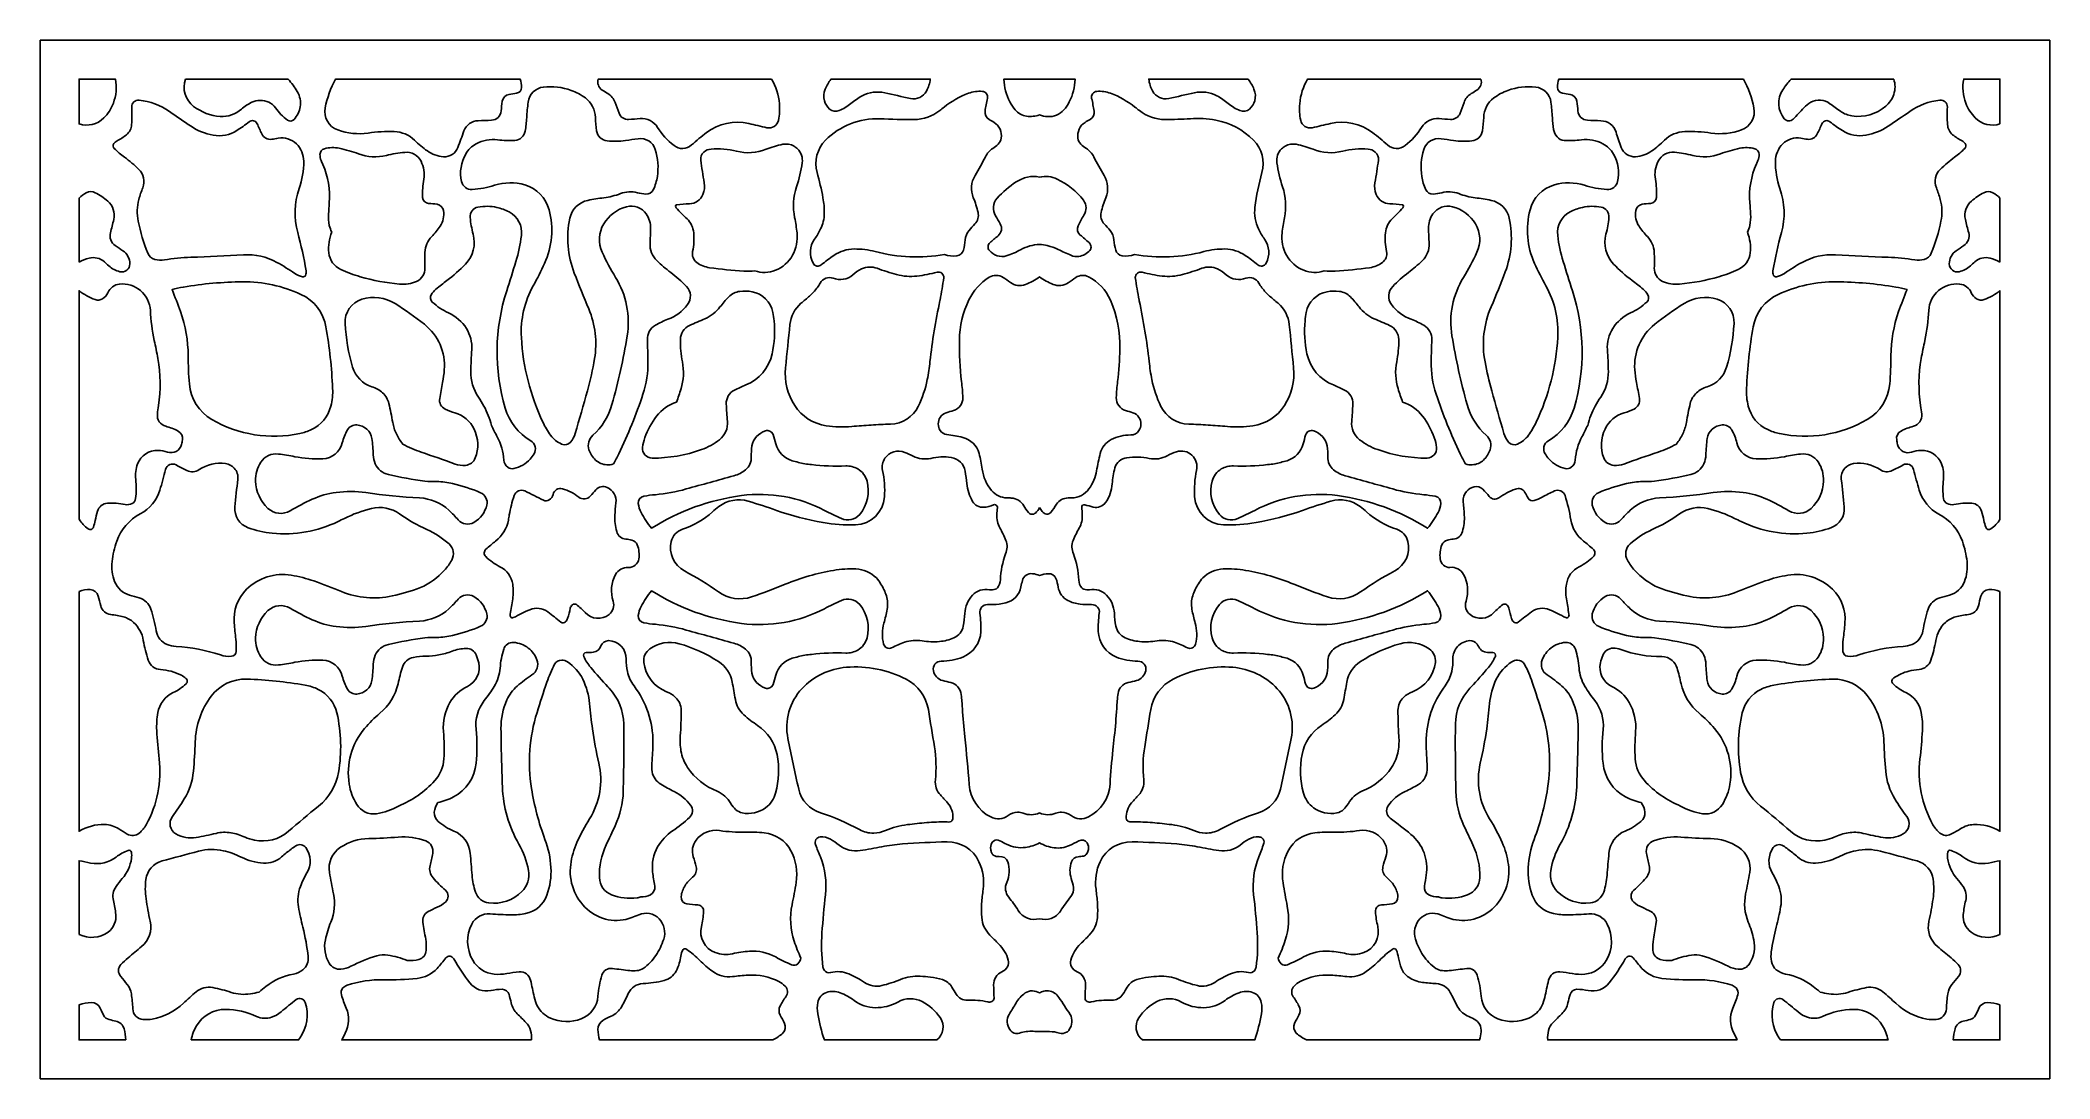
# Model space of a CAD drawing. Header units: centimetres. Extents: x -13.3 to -1.5, y 2.9 to 9.
import ezdxf

# ---------------------------------------------------------------- set-up
doc = ezdxf.new("R2010")
doc.units = ezdxf.units.CM
doc.header["$MEASUREMENT"] = 0
doc.layers.add('layer 1', color=7, linetype='Continuous')

msp = doc.modelspace()

# ---------------------------------------------------------------- linework, layer by layer
at = {"layer": 'layer 1', "color": 250}
for points, knots in [([(-1.49953, 2.88948), (-1.49953, 2.88948), (-1.49953, 9.00077), (-1.49953, 9.00077), (-1.49953, 9.00077), (-1.49953, 9.00077), (-13.32779, 9.00077), (-13.32779, 9.00077), (-13.32779, 9.00077), (-13.32779, 9.00077), (-13.32779, 2.88948), (-13.32779, 2.88948), (-13.32779, 2.88948), (-13.32779, 2.88948), (-1.49953, 2.88948), (-1.49953, 2.88948)], [0, 0, 0, 0, 0.2, 0.2, 0.2, 0.2, 0.4, 0.4, 0.4, 0.4, 0.6, 0.6, 0.6, 0.6, 1, 1, 1, 1]), ([(-13.09865, 8.50793), (-13.0475, 8.49171), (-12.99162, 8.50526), (-12.95361, 8.54315), (-12.95361, 8.54315), (-12.92888, 8.56778), (-12.90966, 8.59736), (-12.89719, 8.62997), (-12.89719, 8.62997), (-12.88032, 8.67521), (-12.87606, 8.72415), (-12.88486, 8.77163), (-12.88486, 8.77163), (-12.88486, 8.77163), (-13.09865, 8.77163), (-13.09865, 8.77163), (-13.09865, 8.77163), (-13.09865, 8.77163), (-13.09865, 8.50793), (-13.09865, 8.50793), (-13.09865, 8.50793), (-13.09865, 8.50793), (-13.09865, 8.50793), (-13.09865, 8.50793)], [0, 0, 0, 0, 0.14285714, 0.14285714, 0.14285714, 0.14285714, 0.28571429, 0.28571429, 0.28571429, 0.28571429, 0.42857143, 0.42857143, 0.42857143, 0.42857143, 0.57142857, 0.57142857, 0.57142857, 0.57142857, 0.71428571, 0.71428571, 0.71428571, 0.71428571, 1, 1, 1, 1]), ([(-12.47323, 8.77163), (-12.4931, 8.71333), (-12.47361, 8.6489), (-12.42468, 8.61148), (-12.42468, 8.61148), (-12.37943, 8.57685), (-12.32506, 8.55621), (-12.26823, 8.55211), (-12.26823, 8.55211), (-12.22253, 8.54882), (-12.17751, 8.56439), (-12.14364, 8.59523), (-12.14364, 8.59523), (-12.12536, 8.61185), (-12.10454, 8.62546), (-12.08197, 8.6355), (-12.08197, 8.6355), (-12.06667, 8.64231), (-12.05018, 8.64609), (-12.03344, 8.64664), (-12.03344, 8.64664), (-11.99793, 8.6478), (-11.96412, 8.6313), (-11.94316, 8.60261), (-11.94316, 8.60261), (-11.92331, 8.57544), (-11.89969, 8.55124), (-11.87301, 8.53072), (-11.87301, 8.53072), (-11.86082, 8.52136), (-11.8435, 8.52291), (-11.83319, 8.53432), (-11.83319, 8.53432), (-11.81425, 8.55525), (-11.8018, 8.58121), (-11.79734, 8.60908), (-11.79734, 8.60908), (-11.79241, 8.63995), (-11.79847, 8.67157), (-11.81446, 8.69844), (-11.81446, 8.69844), (-11.83, 8.72457), (-11.84811, 8.74908), (-11.8685, 8.77163), (-11.8685, 8.77163), (-11.8685, 8.77163), (-12.47323, 8.77163), (-12.47323, 8.77163)], [0, 0, 0, 0, 0.07692308, 0.07692308, 0.07692308, 0.07692308, 0.15384615, 0.15384615, 0.15384615, 0.15384615, 0.23076923, 0.23076923, 0.23076923, 0.23076923, 0.30769231, 0.30769231, 0.30769231, 0.30769231, 0.38461538, 0.38461538, 0.38461538, 0.38461538, 0.46153846, 0.46153846, 0.46153846, 0.46153846, 0.53846154, 0.53846154, 0.53846154, 0.53846154, 0.61538462, 0.61538462, 0.61538462, 0.61538462, 0.69230769, 0.69230769, 0.69230769, 0.69230769, 0.76923077, 0.76923077, 0.76923077, 0.76923077, 0.84615385, 0.84615385, 0.84615385, 0.84615385, 1, 1, 1, 1]), ([(-11.58918, 8.77163), (-11.61831, 8.71888), (-11.63899, 8.66193), (-11.65049, 8.60279), (-11.65049, 8.60279), (-11.66128, 8.5472), (-11.63008, 8.49209), (-11.57683, 8.47284), (-11.57683, 8.47284), (-11.51949, 8.45208), (-11.45792, 8.4458), (-11.39756, 8.45454), (-11.39756, 8.45454), (-11.34669, 8.46191), (-11.29527, 8.46481), (-11.24389, 8.46319), (-11.24389, 8.46319), (-11.19893, 8.46178), (-11.15609, 8.44356), (-11.12386, 8.41218), (-11.12386, 8.41218), (-11.10052, 8.38944), (-11.07554, 8.36845), (-11.04912, 8.3494), (-11.04912, 8.3494), (-11.02129, 8.32933), (-10.98844, 8.31742), (-10.95422, 8.31503), (-10.95422, 8.31503), (-10.91691, 8.31243), (-10.88238, 8.33472), (-10.86946, 8.36982), (-10.86946, 8.36982), (-10.85751, 8.40225), (-10.84551, 8.43467), (-10.83345, 8.46706), (-10.83345, 8.46706), (-10.82035, 8.5023), (-10.78703, 8.52598), (-10.74946, 8.52683), (-10.74946, 8.52683), (-10.72324, 8.5274), (-10.69704, 8.52838), (-10.67085, 8.52975), (-10.67085, 8.52975), (-10.64093, 8.53133), (-10.61684, 8.55483), (-10.61458, 8.5847), (-10.61458, 8.5847), (-10.61314, 8.60364), (-10.61096, 8.62252), (-10.60807, 8.64129), (-10.60807, 8.64129), (-10.60487, 8.66201), (-10.58869, 8.67835), (-10.568, 8.68178), (-10.568, 8.68178), (-10.55337, 8.6842), (-10.53872, 8.68646), (-10.52403, 8.68854), (-10.52403, 8.68854), (-10.50739, 8.69092), (-10.49487, 8.70491), (-10.49439, 8.72172), (-10.49439, 8.72172), (-10.4939, 8.73875), (-10.49678, 8.75571), (-10.50286, 8.77163), (-10.50286, 8.77163), (-10.50286, 8.77163), (-11.58918, 8.77163), (-11.58918, 8.77163), (-11.58918, 8.77163), (-11.58918, 8.77163), (-11.58918, 8.77163), (-11.58918, 8.77163)], [0, 0, 0, 0, 0.05, 0.05, 0.05, 0.05, 0.1, 0.1, 0.1, 0.1, 0.15, 0.15, 0.15, 0.15, 0.2, 0.2, 0.2, 0.2, 0.25, 0.25, 0.25, 0.25, 0.3, 0.3, 0.3, 0.3, 0.35, 0.35, 0.35, 0.35, 0.4, 0.4, 0.4, 0.4, 0.45, 0.45, 0.45, 0.45, 0.5, 0.5, 0.5, 0.5, 0.55, 0.55, 0.55, 0.55, 0.6, 0.6, 0.6, 0.6, 0.65, 0.65, 0.65, 0.65, 0.7, 0.7, 0.7, 0.7, 0.75, 0.75, 0.75, 0.75, 0.8, 0.8, 0.8, 0.8, 0.85, 0.85, 0.85, 0.85, 0.9, 0.9, 0.9, 0.9, 1, 1, 1, 1]), ([(-10.04339, 8.77163), (-10.04339, 8.77163), (-9.0236, 8.77163), (-9.0236, 8.77163), (-9.0236, 8.77163), (-8.99747, 8.72752), (-8.98147, 8.67813), (-8.97676, 8.62707), (-8.97676, 8.62707), (-8.97376, 8.59434), (-8.97573, 8.56133), (-8.98263, 8.52919), (-8.98263, 8.52919), (-8.98578, 8.51448), (-8.99466, 8.50165), (-9.0073, 8.49351), (-9.0073, 8.49351), (-9.01995, 8.48538), (-9.03539, 8.48265), (-9.05007, 8.4859), (-9.05007, 8.4859), (-9.08588, 8.49385), (-9.12165, 8.50198), (-9.15738, 8.5103), (-9.15738, 8.5103), (-9.24408, 8.53049), (-9.3352, 8.51099), (-9.406, 8.45703), (-9.406, 8.45703), (-9.43632, 8.43394), (-9.46571, 8.40966), (-9.49412, 8.38425), (-9.49412, 8.38425), (-9.52306, 8.35834), (-9.56641, 8.35681), (-9.59716, 8.38054), (-9.59716, 8.38054), (-9.63563, 8.41027), (-9.66847, 8.44664), (-9.69414, 8.48792), (-9.69414, 8.48792), (-9.71609, 8.5232), (-9.75591, 8.54317), (-9.7973, 8.53963), (-9.7973, 8.53963), (-9.81958, 8.53772), (-9.84189, 8.53603), (-9.86421, 8.53458), (-9.86421, 8.53458), (-9.88894, 8.53294), (-9.91185, 8.54764), (-9.92072, 8.57077), (-9.92072, 8.57077), (-9.92877, 8.59179), (-9.9365, 8.61292), (-9.9439, 8.63416), (-9.9439, 8.63416), (-9.95153, 8.65607), (-9.96657, 8.6746), (-9.98644, 8.68656), (-9.98644, 8.68656), (-9.99777, 8.69338), (-10.009, 8.70035), (-10.02013, 8.70747), (-10.02013, 8.70747), (-10.04148, 8.72113), (-10.05101, 8.74745), (-10.04339, 8.77163), (-10.04339, 8.77163), (-10.04339, 8.77163), (-10.04339, 8.77163), (-10.04339, 8.77163)], [0, 0, 0, 0, 0.05263158, 0.05263158, 0.05263158, 0.05263158, 0.10526316, 0.10526316, 0.10526316, 0.10526316, 0.15789474, 0.15789474, 0.15789474, 0.15789474, 0.21052632, 0.21052632, 0.21052632, 0.21052632, 0.26315789, 0.26315789, 0.26315789, 0.26315789, 0.31578947, 0.31578947, 0.31578947, 0.31578947, 0.36842105, 0.36842105, 0.36842105, 0.36842105, 0.42105263, 0.42105263, 0.42105263, 0.42105263, 0.47368421, 0.47368421, 0.47368421, 0.47368421, 0.52631579, 0.52631579, 0.52631579, 0.52631579, 0.57894737, 0.57894737, 0.57894737, 0.57894737, 0.63157895, 0.63157895, 0.63157895, 0.63157895, 0.68421053, 0.68421053, 0.68421053, 0.68421053, 0.73684211, 0.73684211, 0.73684211, 0.73684211, 0.78947368, 0.78947368, 0.78947368, 0.78947368, 0.84210526, 0.84210526, 0.84210526, 0.84210526, 0.89473684, 0.89473684, 0.89473684, 0.89473684, 1, 1, 1, 1]), ([(-8.67409, 8.77163), (-8.67409, 8.77163), (-8.08867, 8.77163), (-8.08867, 8.77163), (-8.08867, 8.77163), (-8.0916, 8.74717), (-8.09912, 8.72347), (-8.11085, 8.70181), (-8.11085, 8.70181), (-8.12929, 8.66772), (-8.16806, 8.64988), (-8.20596, 8.65799), (-8.20596, 8.65799), (-8.25643, 8.66882), (-8.30683, 8.67991), (-8.35719, 8.69125), (-8.35719, 8.69125), (-8.40203, 8.70136), (-8.44898, 8.69503), (-8.48955, 8.67341), (-8.48955, 8.67341), (-8.51333, 8.66076), (-8.53567, 8.64556), (-8.55616, 8.62808), (-8.55616, 8.62808), (-8.57673, 8.61055), (-8.6, 8.59646), (-8.62507, 8.58635), (-8.62507, 8.58635), (-8.64418, 8.57865), (-8.66601, 8.58229), (-8.68159, 8.59577), (-8.68159, 8.59577), (-8.69634, 8.60854), (-8.70701, 8.62537), (-8.71227, 8.64415), (-8.71227, 8.64415), (-8.71861, 8.66669), (-8.71692, 8.69074), (-8.70752, 8.71218), (-8.70752, 8.71218), (-8.69837, 8.73305), (-8.68717, 8.75296), (-8.67409, 8.77163)], [0, 0, 0, 0, 0.08333333, 0.08333333, 0.08333333, 0.08333333, 0.16666667, 0.16666667, 0.16666667, 0.16666667, 0.25, 0.25, 0.25, 0.25, 0.33333333, 0.33333333, 0.33333333, 0.33333333, 0.41666667, 0.41666667, 0.41666667, 0.41666667, 0.5, 0.5, 0.5, 0.5, 0.58333333, 0.58333333, 0.58333333, 0.58333333, 0.66666667, 0.66666667, 0.66666667, 0.66666667, 0.75, 0.75, 0.75, 0.75, 0.83333333, 0.83333333, 0.83333333, 0.83333333, 1, 1, 1, 1]), ([(-7.44567, 8.77163), (-7.44567, 8.77163), (-7.23631, 8.77163), (-7.23631, 8.77163), (-7.23631, 8.77163), (-7.23753, 8.72484), (-7.24942, 8.67893), (-7.27105, 8.63743), (-7.27105, 8.63743), (-7.27985, 8.62079), (-7.29042, 8.60516), (-7.30257, 8.59079), (-7.30257, 8.59079), (-7.32599, 8.56308), (-7.36134, 8.54832), (-7.39751, 8.55111), (-7.39751, 8.55111), (-7.41396, 8.55237), (-7.43016, 8.55585), (-7.44567, 8.56144), (-7.44567, 8.56144), (-7.47002, 8.55266), (-7.49615, 8.55), (-7.52177, 8.55366), (-7.52177, 8.55366), (-7.54786, 8.55739), (-7.57168, 8.57057), (-7.5887, 8.59069), (-7.5887, 8.59069), (-7.60089, 8.60509), (-7.6115, 8.62076), (-7.62034, 8.63743), (-7.62034, 8.63743), (-7.64192, 8.67895), (-7.65379, 8.72485), (-7.65505, 8.77163), (-7.65505, 8.77163), (-7.65505, 8.77163), (-7.44567, 8.77163), (-7.44567, 8.77163)], [0, 0, 0, 0, 0.09090909, 0.09090909, 0.09090909, 0.09090909, 0.18181818, 0.18181818, 0.18181818, 0.18181818, 0.27272727, 0.27272727, 0.27272727, 0.27272727, 0.36363636, 0.36363636, 0.36363636, 0.36363636, 0.45454545, 0.45454545, 0.45454545, 0.45454545, 0.54545455, 0.54545455, 0.54545455, 0.54545455, 0.63636364, 0.63636364, 0.63636364, 0.63636364, 0.72727273, 0.72727273, 0.72727273, 0.72727273, 0.81818182, 0.81818182, 0.81818182, 0.81818182, 1, 1, 1, 1]), ([(-6.21726, 8.77163), (-6.21726, 8.77163), (-6.80267, 8.77163), (-6.80267, 8.77163), (-6.80267, 8.77163), (-6.79975, 8.74721), (-6.79225, 8.72358), (-6.78058, 8.70193), (-6.78058, 8.70193), (-6.76212, 8.66776), (-6.72338, 8.64985), (-6.68541, 8.658), (-6.68541, 8.658), (-6.63493, 8.66882), (-6.58451, 8.67991), (-6.53414, 8.69125), (-6.53414, 8.69125), (-6.48932, 8.70136), (-6.44233, 8.69501), (-6.40179, 8.67341), (-6.40179, 8.67341), (-6.37802, 8.66075), (-6.35568, 8.64555), (-6.33518, 8.62808), (-6.33518, 8.62808), (-6.31461, 8.61055), (-6.29134, 8.59646), (-6.26627, 8.58635), (-6.26627, 8.58635), (-6.24715, 8.57864), (-6.22535, 8.58227), (-6.20977, 8.59577), (-6.20977, 8.59577), (-6.19501, 8.60854), (-6.18435, 8.62536), (-6.17908, 8.64415), (-6.17908, 8.64415), (-6.17276, 8.66671), (-6.17444, 8.69073), (-6.18385, 8.71218), (-6.18385, 8.71218), (-6.193, 8.73305), (-6.20419, 8.75296), (-6.21726, 8.77163)], [0, 0, 0, 0, 0.08333333, 0.08333333, 0.08333333, 0.08333333, 0.16666667, 0.16666667, 0.16666667, 0.16666667, 0.25, 0.25, 0.25, 0.25, 0.33333333, 0.33333333, 0.33333333, 0.33333333, 0.41666667, 0.41666667, 0.41666667, 0.41666667, 0.5, 0.5, 0.5, 0.5, 0.58333333, 0.58333333, 0.58333333, 0.58333333, 0.66666667, 0.66666667, 0.66666667, 0.66666667, 0.75, 0.75, 0.75, 0.75, 0.83333333, 0.83333333, 0.83333333, 0.83333333, 1, 1, 1, 1]), ([(-4.84797, 8.77163), (-4.84797, 8.77163), (-5.86776, 8.77163), (-5.86776, 8.77163), (-5.86776, 8.77163), (-5.89391, 8.72751), (-5.90989, 8.67814), (-5.91455, 8.62707), (-5.91455, 8.62707), (-5.91756, 8.59431), (-5.91558, 8.56128), (-5.90865, 8.52911), (-5.90865, 8.52911), (-5.90547, 8.51441), (-5.89656, 8.50158), (-5.88389, 8.49346), (-5.88389, 8.49346), (-5.87121, 8.48535), (-5.8559, 8.48262), (-5.84121, 8.48589), (-5.84121, 8.48589), (-5.8054, 8.49385), (-5.76963, 8.50199), (-5.7339, 8.5103), (-5.7339, 8.5103), (-5.64728, 8.53048), (-5.55609, 8.51092), (-5.48533, 8.45703), (-5.48533, 8.45703), (-5.45502, 8.43393), (-5.42562, 8.40964), (-5.3972, 8.38425), (-5.3972, 8.38425), (-5.36819, 8.35835), (-5.32489, 8.35678), (-5.29414, 8.38058), (-5.29414, 8.38058), (-5.25568, 8.41032), (-5.22286, 8.44666), (-5.19719, 8.48794), (-5.19719, 8.48794), (-5.17527, 8.52318), (-5.13539, 8.54315), (-5.09404, 8.53963), (-5.09404, 8.53963), (-5.07175, 8.53772), (-5.04944, 8.53604), (-5.02712, 8.53457), (-5.02712, 8.53457), (-5.00237, 8.53296), (-4.97946, 8.54761), (-4.9706, 8.57077), (-4.9706, 8.57077), (-4.96255, 8.59179), (-4.95483, 8.61292), (-4.94743, 8.63416), (-4.94743, 8.63416), (-4.9398, 8.65605), (-4.92475, 8.67459), (-4.90489, 8.68656), (-4.90489, 8.68656), (-4.89354, 8.69339), (-4.88228, 8.70039), (-4.87113, 8.70753), (-4.87113, 8.70753), (-4.84979, 8.72122), (-4.84029, 8.74748), (-4.84797, 8.77163)], [0, 0, 0, 0, 0.05555556, 0.05555556, 0.05555556, 0.05555556, 0.11111111, 0.11111111, 0.11111111, 0.11111111, 0.16666667, 0.16666667, 0.16666667, 0.16666667, 0.22222222, 0.22222222, 0.22222222, 0.22222222, 0.27777778, 0.27777778, 0.27777778, 0.27777778, 0.33333333, 0.33333333, 0.33333333, 0.33333333, 0.38888889, 0.38888889, 0.38888889, 0.38888889, 0.44444444, 0.44444444, 0.44444444, 0.44444444, 0.5, 0.5, 0.5, 0.5, 0.55555556, 0.55555556, 0.55555556, 0.55555556, 0.61111111, 0.61111111, 0.61111111, 0.61111111, 0.66666667, 0.66666667, 0.66666667, 0.66666667, 0.72222222, 0.72222222, 0.72222222, 0.72222222, 0.77777778, 0.77777778, 0.77777778, 0.77777778, 0.83333333, 0.83333333, 0.83333333, 0.83333333, 0.88888889, 0.88888889, 0.88888889, 0.88888889, 1, 1, 1, 1]), ([(-3.30217, 8.77163), (-3.27306, 8.7189), (-3.25237, 8.66192), (-3.24085, 8.6028), (-3.24085, 8.6028), (-3.23002, 8.54729), (-3.26132, 8.49212), (-3.31449, 8.47284), (-3.31449, 8.47284), (-3.37182, 8.45208), (-3.43342, 8.4458), (-3.49377, 8.45454), (-3.49377, 8.45454), (-3.54466, 8.46191), (-3.59608, 8.46481), (-3.64746, 8.46319), (-3.64746, 8.46319), (-3.69245, 8.46177), (-3.73526, 8.44358), (-3.76749, 8.41217), (-3.76749, 8.41217), (-3.79082, 8.38943), (-3.81581, 8.36845), (-3.84224, 8.34939), (-3.84224, 8.34939), (-3.87005, 8.32933), (-3.90293, 8.31743), (-3.93714, 8.31503), (-3.93714, 8.31503), (-3.97442, 8.31239), (-4.00898, 8.33476), (-4.02191, 8.36982), (-4.02191, 8.36982), (-4.0329, 8.39967), (-4.04321, 8.42977), (-4.05282, 8.46009), (-4.05282, 8.46009), (-4.06521, 8.4991), (-4.10097, 8.52592), (-4.14189, 8.52682), (-4.14189, 8.52682), (-4.16811, 8.5274), (-4.19432, 8.52838), (-4.2205, 8.52974), (-4.2205, 8.52974), (-4.2504, 8.53128), (-4.27451, 8.55486), (-4.27678, 8.58471), (-4.27678, 8.58471), (-4.27821, 8.60365), (-4.28038, 8.62252), (-4.28328, 8.64128), (-4.28328, 8.64128), (-4.2865, 8.66203), (-4.30264, 8.67835), (-4.32334, 8.68178), (-4.32334, 8.68178), (-4.33797, 8.6842), (-4.35263, 8.68645), (-4.3673, 8.68853), (-4.3673, 8.68853), (-4.38393, 8.69087), (-4.39645, 8.70489), (-4.39695, 8.72168), (-4.39695, 8.72168), (-4.39745, 8.73872), (-4.39457, 8.7557), (-4.38849, 8.77163), (-4.38849, 8.77163), (-4.38849, 8.77163), (-3.30217, 8.77163), (-3.30217, 8.77163)], [0, 0, 0, 0, 0.05263158, 0.05263158, 0.05263158, 0.05263158, 0.10526316, 0.10526316, 0.10526316, 0.10526316, 0.15789474, 0.15789474, 0.15789474, 0.15789474, 0.21052632, 0.21052632, 0.21052632, 0.21052632, 0.26315789, 0.26315789, 0.26315789, 0.26315789, 0.31578947, 0.31578947, 0.31578947, 0.31578947, 0.36842105, 0.36842105, 0.36842105, 0.36842105, 0.42105263, 0.42105263, 0.42105263, 0.42105263, 0.47368421, 0.47368421, 0.47368421, 0.47368421, 0.52631579, 0.52631579, 0.52631579, 0.52631579, 0.57894737, 0.57894737, 0.57894737, 0.57894737, 0.63157895, 0.63157895, 0.63157895, 0.63157895, 0.68421053, 0.68421053, 0.68421053, 0.68421053, 0.73684211, 0.73684211, 0.73684211, 0.73684211, 0.78947368, 0.78947368, 0.78947368, 0.78947368, 0.84210526, 0.84210526, 0.84210526, 0.84210526, 0.89473684, 0.89473684, 0.89473684, 0.89473684, 1, 1, 1, 1]), ([(-2.41807, 8.77163), (-2.41807, 8.77163), (-3.02282, 8.77163), (-3.02282, 8.77163), (-3.02282, 8.77163), (-3.0406, 8.75198), (-3.05681, 8.73097), (-3.0713, 8.7088), (-3.0713, 8.7088), (-3.10573, 8.65605), (-3.10211, 8.58716), (-3.06225, 8.53838), (-3.06225, 8.53838), (-3.05602, 8.53077), (-3.04686, 8.52616), (-3.03705, 8.52569), (-3.03705, 8.52569), (-3.02722, 8.52522), (-3.0177, 8.52889), (-3.01077, 8.53587), (-3.01077, 8.53587), (-2.98902, 8.55774), (-2.9679, 8.58024), (-2.94745, 8.60335), (-2.94745, 8.60335), (-2.93585, 8.61647), (-2.92194, 8.62736), (-2.90643, 8.6355), (-2.90643, 8.6355), (-2.87033, 8.65448), (-2.82655, 8.65127), (-2.79356, 8.62728), (-2.79356, 8.62728), (-2.77262, 8.61204), (-2.75157, 8.59694), (-2.73041, 8.58199), (-2.73041, 8.58199), (-2.71066, 8.56802), (-2.68792, 8.55889), (-2.66399, 8.55531), (-2.66399, 8.55531), (-2.59258, 8.54466), (-2.52011, 8.56542), (-2.46521, 8.61231), (-2.46521, 8.61231), (-2.44355, 8.6308), (-2.42727, 8.65478), (-2.41807, 8.68174), (-2.41807, 8.68174), (-2.40819, 8.71089), (-2.40819, 8.74247), (-2.41807, 8.77163)], [0, 0, 0, 0, 0.07142857, 0.07142857, 0.07142857, 0.07142857, 0.14285714, 0.14285714, 0.14285714, 0.14285714, 0.21428571, 0.21428571, 0.21428571, 0.21428571, 0.28571429, 0.28571429, 0.28571429, 0.28571429, 0.35714286, 0.35714286, 0.35714286, 0.35714286, 0.42857143, 0.42857143, 0.42857143, 0.42857143, 0.5, 0.5, 0.5, 0.5, 0.57142857, 0.57142857, 0.57142857, 0.57142857, 0.64285714, 0.64285714, 0.64285714, 0.64285714, 0.71428571, 0.71428571, 0.71428571, 0.71428571, 0.78571429, 0.78571429, 0.78571429, 0.78571429, 0.85714286, 0.85714286, 0.85714286, 0.85714286, 1, 1, 1, 1]), ([(-1.79271, 8.50793), (-1.79271, 8.50793), (-1.79271, 8.77163), (-1.79271, 8.77163), (-1.79271, 8.77163), (-1.79271, 8.77163), (-2.0065, 8.77163), (-2.0065, 8.77163), (-2.0065, 8.77163), (-2.01529, 8.72415), (-2.01103, 8.67521), (-1.99415, 8.62997), (-1.99415, 8.62997), (-1.98173, 8.5975), (-1.96262, 8.56802), (-1.93806, 8.54342), (-1.93806, 8.54342), (-1.90003, 8.50535), (-1.84401, 8.49164), (-1.79271, 8.50793)], [0, 0, 0, 0, 0.16666667, 0.16666667, 0.16666667, 0.16666667, 0.33333333, 0.33333333, 0.33333333, 0.33333333, 0.5, 0.5, 0.5, 0.5, 0.66666667, 0.66666667, 0.66666667, 0.66666667, 1, 1, 1, 1]), ([(-12.59687, 7.70816), (-12.54538, 7.71671), (-12.49338, 7.7219), (-12.44121, 7.72368), (-12.44121, 7.72368), (-12.33765, 7.72722), (-12.23414, 7.73204), (-12.1307, 7.73814), (-12.1307, 7.73814), (-12.06229, 7.74218), (-11.9941, 7.72666), (-11.93416, 7.69342), (-11.93416, 7.69342), (-11.89824, 7.67356), (-11.8634, 7.65177), (-11.82981, 7.62818), (-11.82981, 7.62818), (-11.81577, 7.61832), (-11.79978, 7.61158), (-11.78292, 7.60842), (-11.78292, 7.60842), (-11.77606, 7.60714), (-11.7692, 7.61058), (-11.76613, 7.61684), (-11.76613, 7.61684), (-11.76204, 7.62521), (-11.76068, 7.63463), (-11.76224, 7.64382), (-11.76224, 7.64382), (-11.77513, 7.71965), (-11.79183, 7.79478), (-11.81228, 7.86893), (-11.81228, 7.86893), (-11.83571, 7.95388), (-11.83266, 8.04401), (-11.80357, 8.12719), (-11.80357, 8.12719), (-11.78548, 8.17891), (-11.77638, 8.23333), (-11.77663, 8.28812), (-11.77663, 8.28812), (-11.77681, 8.3268), (-11.79247, 8.36377), (-11.82015, 8.39079), (-11.82015, 8.39079), (-11.8483, 8.41828), (-11.88792, 8.43056), (-11.92668, 8.42376), (-11.92668, 8.42376), (-11.93942, 8.42154), (-11.95221, 8.41957), (-11.96504, 8.41789), (-11.96504, 8.41789), (-11.98918, 8.4147), (-12.01265, 8.42741), (-12.02319, 8.44937), (-12.02319, 8.44937), (-12.03273, 8.46924), (-12.04198, 8.48924), (-12.05096, 8.50937), (-12.05096, 8.50937), (-12.05481, 8.51798), (-12.06244, 8.52431), (-12.07162, 8.52651), (-12.07162, 8.52651), (-12.08079, 8.52871), (-12.09041, 8.52656), (-12.09775, 8.52064), (-12.09775, 8.52064), (-12.1211, 8.5018), (-12.1456, 8.48443), (-12.1711, 8.46863), (-12.1711, 8.46863), (-12.21235, 8.44303), (-12.26159, 8.43348), (-12.30941, 8.44179), (-12.30941, 8.44179), (-12.35619, 8.44992), (-12.40074, 8.46784), (-12.44012, 8.49436), (-12.44012, 8.49436), (-12.48274, 8.52307), (-12.52519, 8.55202), (-12.56748, 8.58121), (-12.56748, 8.58121), (-12.62037, 8.6177), (-12.68137, 8.64065), (-12.7452, 8.64805), (-12.7452, 8.64805), (-12.75666, 8.64937), (-12.76811, 8.64559), (-12.77654, 8.63772), (-12.77654, 8.63772), (-12.78496, 8.62985), (-12.78951, 8.61875), (-12.78897, 8.60723), (-12.78897, 8.60723), (-12.78739, 8.57294), (-12.78764, 8.53858), (-12.78971, 8.50431), (-12.78971, 8.50431), (-12.7911, 8.48113), (-12.80201, 8.45954), (-12.81983, 8.44464), (-12.81983, 8.44464), (-12.83699, 8.43031), (-12.85571, 8.41797), (-12.87564, 8.40784), (-12.87564, 8.40784), (-12.88297, 8.40411), (-12.8893, 8.39869), (-12.8941, 8.39201), (-12.8941, 8.39201), (-12.90039, 8.38325), (-12.8994, 8.37123), (-12.89174, 8.36363), (-12.89174, 8.36363), (-12.87296, 8.34496), (-12.85281, 8.32773), (-12.83145, 8.31207), (-12.83145, 8.31207), (-12.8017, 8.29027), (-12.77346, 8.26647), (-12.74691, 8.24087), (-12.74691, 8.24087), (-12.71792, 8.21291), (-12.70885, 8.17008), (-12.72397, 8.13275), (-12.72397, 8.13275), (-12.73304, 8.11037), (-12.74076, 8.08746), (-12.74708, 8.06416), (-12.74708, 8.06416), (-12.75847, 8.02236), (-12.7599, 7.9785), (-12.75126, 7.93605), (-12.75126, 7.93605), (-12.73813, 7.87154), (-12.71903, 7.8084), (-12.69422, 7.74743), (-12.69422, 7.74743), (-12.68684, 7.72931), (-12.67126, 7.71582), (-12.65228, 7.71111), (-12.65228, 7.71111), (-12.63416, 7.70662), (-12.61536, 7.70562), (-12.59687, 7.70816), (-12.59687, 7.70816), (-12.59687, 7.70816), (-12.59687, 7.70816), (-12.59687, 7.70816)], [0, 0, 0, 0, 0.02564103, 0.02564103, 0.02564103, 0.02564103, 0.05128205, 0.05128205, 0.05128205, 0.05128205, 0.07692308, 0.07692308, 0.07692308, 0.07692308, 0.1025641, 0.1025641, 0.1025641, 0.1025641, 0.12820513, 0.12820513, 0.12820513, 0.12820513, 0.15384615, 0.15384615, 0.15384615, 0.15384615, 0.17948718, 0.17948718, 0.17948718, 0.17948718, 0.20512821, 0.20512821, 0.20512821, 0.20512821, 0.23076923, 0.23076923, 0.23076923, 0.23076923, 0.25641026, 0.25641026, 0.25641026, 0.25641026, 0.28205128, 0.28205128, 0.28205128, 0.28205128, 0.30769231, 0.30769231, 0.30769231, 0.30769231, 0.33333333, 0.33333333, 0.33333333, 0.33333333, 0.35897436, 0.35897436, 0.35897436, 0.35897436, 0.38461538, 0.38461538, 0.38461538, 0.38461538, 0.41025641, 0.41025641, 0.41025641, 0.41025641, 0.43589744, 0.43589744, 0.43589744, 0.43589744, 0.46153846, 0.46153846, 0.46153846, 0.46153846, 0.48717949, 0.48717949, 0.48717949, 0.48717949, 0.51282051, 0.51282051, 0.51282051, 0.51282051, 0.53846154, 0.53846154, 0.53846154, 0.53846154, 0.56410256, 0.56410256, 0.56410256, 0.56410256, 0.58974359, 0.58974359, 0.58974359, 0.58974359, 0.61538462, 0.61538462, 0.61538462, 0.61538462, 0.64102564, 0.64102564, 0.64102564, 0.64102564, 0.66666667, 0.66666667, 0.66666667, 0.66666667, 0.69230769, 0.69230769, 0.69230769, 0.69230769, 0.71794872, 0.71794872, 0.71794872, 0.71794872, 0.74358974, 0.74358974, 0.74358974, 0.74358974, 0.76923077, 0.76923077, 0.76923077, 0.76923077, 0.79487179, 0.79487179, 0.79487179, 0.79487179, 0.82051282, 0.82051282, 0.82051282, 0.82051282, 0.84615385, 0.84615385, 0.84615385, 0.84615385, 0.87179487, 0.87179487, 0.87179487, 0.87179487, 0.8974359, 0.8974359, 0.8974359, 0.8974359, 0.92307692, 0.92307692, 0.92307692, 0.92307692, 0.94871795, 0.94871795, 0.94871795, 0.94871795, 1, 1, 1, 1]), ([(-10.32372, 6.67604), (-10.30655, 6.65375), (-10.28428, 6.63591), (-10.25878, 6.62401), (-10.25878, 6.62401), (-10.24066, 6.61555), (-10.21915, 6.62022), (-10.20618, 6.63544), (-10.20618, 6.63544), (-10.19369, 6.65009), (-10.18447, 6.66721), (-10.17909, 6.68569), (-10.17909, 6.68569), (-10.15461, 6.76983), (-10.13057, 6.85409), (-10.10697, 6.93848), (-10.10697, 6.93848), (-10.08963, 7.00049), (-10.07562, 7.06337), (-10.06501, 7.12688), (-10.06501, 7.12688), (-10.0485, 7.22571), (-10.06025, 7.32714), (-10.09892, 7.41957), (-10.09892, 7.41957), (-10.12815, 7.48945), (-10.15653, 7.55968), (-10.18406, 7.63024), (-10.18406, 7.63024), (-10.22412, 7.73291), (-10.23326, 7.8451), (-10.2104, 7.95291), (-10.2104, 7.95291), (-10.19917, 8.00591), (-10.15758, 8.04726), (-10.10452, 8.05825), (-10.10452, 8.05825), (-10.07321, 8.06473), (-10.04165, 8.06991), (-10.00991, 8.07376), (-10.00991, 8.07376), (-9.97668, 8.0778), (-9.94407, 8.08586), (-9.91279, 8.09778), (-9.91279, 8.09778), (-9.88088, 8.10994), (-9.84596, 8.11187), (-9.81291, 8.10332), (-9.81291, 8.10332), (-9.79651, 8.09908), (-9.77974, 8.09645), (-9.76284, 8.09546), (-9.76284, 8.09546), (-9.74442, 8.09438), (-9.72718, 8.1045), (-9.71914, 8.1211), (-9.71914, 8.1211), (-9.70718, 8.14579), (-9.69908, 8.17215), (-9.69511, 8.19929), (-9.69511, 8.19929), (-9.6874, 8.25222), (-9.69161, 8.30618), (-9.70743, 8.35728), (-9.70743, 8.35728), (-9.72087, 8.40059), (-9.76373, 8.4277), (-9.80862, 8.4212), (-9.80862, 8.4212), (-9.83325, 8.41764), (-9.85789, 8.41412), (-9.88253, 8.41063), (-9.88253, 8.41063), (-9.91809, 8.40563), (-9.95411, 8.4048), (-9.98985, 8.40816), (-9.98985, 8.40816), (-10.0217, 8.41115), (-10.04751, 8.43535), (-10.05259, 8.46693), (-10.05259, 8.46693), (-10.05682, 8.49326), (-10.0593, 8.51985), (-10.06003, 8.54651), (-10.06003, 8.54651), (-10.06127, 8.59163), (-10.08298, 8.6337), (-10.11906, 8.66082), (-10.11906, 8.66082), (-10.14449, 8.67994), (-10.17268, 8.69508), (-10.20267, 8.70572), (-10.20267, 8.70572), (-10.25493, 8.72428), (-10.31068, 8.73084), (-10.36582, 8.72491), (-10.36582, 8.72491), (-10.41277, 8.71983), (-10.45005, 8.68319), (-10.45583, 8.63633), (-10.45583, 8.63633), (-10.45959, 8.60606), (-10.46233, 8.57567), (-10.46408, 8.54522), (-10.46408, 8.54522), (-10.46562, 8.5183), (-10.46875, 8.49149), (-10.47343, 8.46493), (-10.47343, 8.46493), (-10.47866, 8.4352), (-10.50369, 8.41296), (-10.53382, 8.4112), (-10.53382, 8.4112), (-10.56771, 8.40923), (-10.60172, 8.41034), (-10.6354, 8.41453), (-10.6354, 8.41453), (-10.67895, 8.41993), (-10.72307, 8.41167), (-10.76171, 8.39088), (-10.76171, 8.39088), (-10.78748, 8.37701), (-10.80885, 8.35625), (-10.82345, 8.33089), (-10.82345, 8.33089), (-10.85163, 8.28193), (-10.86044, 8.22424), (-10.84814, 8.16911), (-10.84814, 8.16911), (-10.84164, 8.14006), (-10.81491, 8.12014), (-10.78523, 8.12227), (-10.78523, 8.12227), (-10.74031, 8.12548), (-10.69594, 8.13389), (-10.65297, 8.14734), (-10.65297, 8.14734), (-10.59539, 8.16537), (-10.53376, 8.16612), (-10.47576, 8.1495), (-10.47576, 8.1495), (-10.40546, 8.12938), (-10.35095, 8.0736), (-10.33237, 8.00288), (-10.33237, 8.00288), (-10.30474, 7.89763), (-10.31429, 7.78599), (-10.35937, 7.68694), (-10.35937, 7.68694), (-10.37968, 7.64231), (-10.40182, 7.59853), (-10.42572, 7.55571), (-10.42572, 7.55571), (-10.47743, 7.46305), (-10.50172, 7.35764), (-10.49573, 7.25169), (-10.49573, 7.25169), (-10.48594, 7.0786), (-10.44278, 6.90911), (-10.36856, 6.75244), (-10.36856, 6.75244), (-10.35589, 6.7257), (-10.34089, 6.70014), (-10.32372, 6.67604)], [0, 0, 0, 0, 0.02380952, 0.02380952, 0.02380952, 0.02380952, 0.04761905, 0.04761905, 0.04761905, 0.04761905, 0.07142857, 0.07142857, 0.07142857, 0.07142857, 0.0952381, 0.0952381, 0.0952381, 0.0952381, 0.11904762, 0.11904762, 0.11904762, 0.11904762, 0.14285714, 0.14285714, 0.14285714, 0.14285714, 0.16666667, 0.16666667, 0.16666667, 0.16666667, 0.19047619, 0.19047619, 0.19047619, 0.19047619, 0.21428571, 0.21428571, 0.21428571, 0.21428571, 0.23809524, 0.23809524, 0.23809524, 0.23809524, 0.26190476, 0.26190476, 0.26190476, 0.26190476, 0.28571429, 0.28571429, 0.28571429, 0.28571429, 0.30952381, 0.30952381, 0.30952381, 0.30952381, 0.33333333, 0.33333333, 0.33333333, 0.33333333, 0.35714286, 0.35714286, 0.35714286, 0.35714286, 0.38095238, 0.38095238, 0.38095238, 0.38095238, 0.4047619, 0.4047619, 0.4047619, 0.4047619, 0.42857143, 0.42857143, 0.42857143, 0.42857143, 0.45238095, 0.45238095, 0.45238095, 0.45238095, 0.47619048, 0.47619048, 0.47619048, 0.47619048, 0.5, 0.5, 0.5, 0.5, 0.52380952, 0.52380952, 0.52380952, 0.52380952, 0.54761905, 0.54761905, 0.54761905, 0.54761905, 0.57142857, 0.57142857, 0.57142857, 0.57142857, 0.5952381, 0.5952381, 0.5952381, 0.5952381, 0.61904762, 0.61904762, 0.61904762, 0.61904762, 0.64285714, 0.64285714, 0.64285714, 0.64285714, 0.66666667, 0.66666667, 0.66666667, 0.66666667, 0.69047619, 0.69047619, 0.69047619, 0.69047619, 0.71428571, 0.71428571, 0.71428571, 0.71428571, 0.73809524, 0.73809524, 0.73809524, 0.73809524, 0.76190476, 0.76190476, 0.76190476, 0.76190476, 0.78571429, 0.78571429, 0.78571429, 0.78571429, 0.80952381, 0.80952381, 0.80952381, 0.80952381, 0.83333333, 0.83333333, 0.83333333, 0.83333333, 0.85714286, 0.85714286, 0.85714286, 0.85714286, 0.88095238, 0.88095238, 0.88095238, 0.88095238, 0.9047619, 0.9047619, 0.9047619, 0.9047619, 0.92857143, 0.92857143, 0.92857143, 0.92857143, 0.95238095, 0.95238095, 0.95238095, 0.95238095, 1, 1, 1, 1]), ([(-8.00464, 7.73929), (-7.98137, 7.73174), (-7.95678, 7.7292), (-7.93246, 7.73185), (-7.93246, 7.73185), (-7.91356, 7.73392), (-7.89802, 7.74762), (-7.89363, 7.76611), (-7.89363, 7.76611), (-7.88899, 7.78564), (-7.88568, 7.80545), (-7.88371, 7.82542), (-7.88371, 7.82542), (-7.8817, 7.84579), (-7.87371, 7.86514), (-7.86076, 7.88099), (-7.86076, 7.88099), (-7.84984, 7.89435), (-7.8384, 7.90727), (-7.82646, 7.91972), (-7.82646, 7.91972), (-7.80927, 7.93768), (-7.80229, 7.96306), (-7.80788, 7.98727), (-7.80788, 7.98727), (-7.81471, 8.01693), (-7.82395, 8.04599), (-7.83549, 8.07416), (-7.83549, 8.07416), (-7.85296, 8.11679), (-7.84916, 8.16522), (-7.82527, 8.20461), (-7.82527, 8.20461), (-7.80353, 8.24044), (-7.78333, 8.27718), (-7.76474, 8.31474), (-7.76474, 8.31474), (-7.75481, 8.3348), (-7.73969, 8.35184), (-7.72097, 8.3641), (-7.72097, 8.3641), (-7.70981, 8.37141), (-7.69925, 8.37959), (-7.68938, 8.38857), (-7.68938, 8.38857), (-7.67921, 8.39783), (-7.67273, 8.41046), (-7.67116, 8.42413), (-7.67116, 8.42413), (-7.66908, 8.44208), (-7.67154, 8.46025), (-7.6783, 8.477), (-7.6783, 8.477), (-7.68514, 8.49397), (-7.6975, 8.50813), (-7.71338, 8.5172), (-7.71338, 8.5172), (-7.72335, 8.5229), (-7.73331, 8.52861), (-7.74326, 8.53434), (-7.74326, 8.53434), (-7.76037, 8.54417), (-7.76965, 8.56355), (-7.76663, 8.58305), (-7.76663, 8.58305), (-7.7627, 8.60829), (-7.75794, 8.63339), (-7.75235, 8.65831), (-7.75235, 8.65831), (-7.75023, 8.6678), (-7.75228, 8.67773), (-7.75799, 8.6856), (-7.75799, 8.6856), (-7.7637, 8.69347), (-7.77245, 8.6985), (-7.78213, 8.69943), (-7.78213, 8.69943), (-7.80983, 8.70211), (-7.83776, 8.69839), (-7.86379, 8.68857), (-7.86379, 8.68857), (-7.9155, 8.66905), (-7.96384, 8.6416), (-8.00708, 8.60717), (-8.00708, 8.60717), (-8.01574, 8.60028), (-8.02442, 8.5934), (-8.03311, 8.58655), (-8.03311, 8.58655), (-8.07616, 8.55263), (-8.1294, 8.53416), (-8.18421, 8.53412), (-8.18421, 8.53412), (-8.25122, 8.53408), (-8.31823, 8.53541), (-8.38519, 8.53811), (-8.38519, 8.53811), (-8.50486, 8.54293), (-8.62098, 8.49732), (-8.70533, 8.41229), (-8.70533, 8.41229), (-8.75479, 8.36243), (-8.77372, 8.28995), (-8.75488, 8.2223), (-8.75488, 8.2223), (-8.74124, 8.17326), (-8.7298, 8.12364), (-8.72061, 8.07357), (-8.72061, 8.07357), (-8.71497, 8.04296), (-8.71231, 8.01188), (-8.71269, 7.98075), (-8.71269, 7.98075), (-8.71307, 7.94932), (-8.72044, 7.91836), (-8.73425, 7.89012), (-8.73425, 7.89012), (-8.7445, 7.8692), (-8.75641, 7.84912), (-8.76986, 7.83009), (-8.76986, 7.83009), (-8.79937, 7.7883), (-8.80288, 7.73351), (-8.77886, 7.68834), (-8.77886, 7.68834), (-8.77433, 7.67984), (-8.76621, 7.67383), (-8.75676, 7.67198), (-8.75676, 7.67198), (-8.7473, 7.67013), (-8.73757, 7.6726), (-8.73017, 7.67876), (-8.73017, 7.67876), (-8.70639, 7.69854), (-8.6817, 7.7172), (-8.65617, 7.73465), (-8.65617, 7.73465), (-8.62105, 7.75866), (-8.57959, 7.77173), (-8.53706, 7.77222), (-8.53706, 7.77222), (-8.49524, 7.77271), (-8.45354, 7.76753), (-8.41311, 7.75684), (-8.41311, 7.75684), (-8.34662, 7.73926), (-8.27841, 7.72907), (-8.20969, 7.72643), (-8.20969, 7.72643), (-8.141, 7.7238), (-8.07223, 7.72817), (-8.00442, 7.73947), (-8.00442, 7.73947), (-8.00442, 7.73947), (-8.00464, 7.73929), (-8.00464, 7.73929)], [0, 0, 0, 0, 0.025, 0.025, 0.025, 0.025, 0.05, 0.05, 0.05, 0.05, 0.075, 0.075, 0.075, 0.075, 0.1, 0.1, 0.1, 0.1, 0.125, 0.125, 0.125, 0.125, 0.15, 0.15, 0.15, 0.15, 0.175, 0.175, 0.175, 0.175, 0.2, 0.2, 0.2, 0.2, 0.225, 0.225, 0.225, 0.225, 0.25, 0.25, 0.25, 0.25, 0.275, 0.275, 0.275, 0.275, 0.3, 0.3, 0.3, 0.3, 0.325, 0.325, 0.325, 0.325, 0.35, 0.35, 0.35, 0.35, 0.375, 0.375, 0.375, 0.375, 0.4, 0.4, 0.4, 0.4, 0.425, 0.425, 0.425, 0.425, 0.45, 0.45, 0.45, 0.45, 0.475, 0.475, 0.475, 0.475, 0.5, 0.5, 0.5, 0.5, 0.525, 0.525, 0.525, 0.525, 0.55, 0.55, 0.55, 0.55, 0.575, 0.575, 0.575, 0.575, 0.6, 0.6, 0.6, 0.6, 0.625, 0.625, 0.625, 0.625, 0.65, 0.65, 0.65, 0.65, 0.675, 0.675, 0.675, 0.675, 0.7, 0.7, 0.7, 0.7, 0.725, 0.725, 0.725, 0.725, 0.75, 0.75, 0.75, 0.75, 0.775, 0.775, 0.775, 0.775, 0.8, 0.8, 0.8, 0.8, 0.825, 0.825, 0.825, 0.825, 0.85, 0.85, 0.85, 0.85, 0.875, 0.875, 0.875, 0.875, 0.9, 0.9, 0.9, 0.9, 0.925, 0.925, 0.925, 0.925, 0.95, 0.95, 0.95, 0.95, 1, 1, 1, 1]), ([(-6.88667, 7.73929), (-6.90996, 7.73175), (-6.9346, 7.72922), (-6.95894, 7.73188), (-6.95894, 7.73188), (-6.9778, 7.73393), (-6.99333, 7.74766), (-6.99772, 7.76611), (-6.99772, 7.76611), (-7.00235, 7.78564), (-7.00566, 7.80545), (-7.00762, 7.82542), (-7.00762, 7.82542), (-7.00962, 7.84581), (-7.0176, 7.86514), (-7.03058, 7.88099), (-7.03058, 7.88099), (-7.0415, 7.89435), (-7.05294, 7.90726), (-7.06488, 7.91972), (-7.06488, 7.91972), (-7.08207, 7.93765), (-7.08906, 7.96306), (-7.08348, 7.98727), (-7.08348, 7.98727), (-7.07664, 8.01693), (-7.0674, 8.046), (-7.05585, 8.07417), (-7.05585, 8.07417), (-7.03836, 8.11682), (-7.04214, 8.16521), (-7.06607, 8.20461), (-7.06607, 8.20461), (-7.08781, 8.24043), (-7.108, 8.27717), (-7.12657, 8.31473), (-7.12657, 8.31473), (-7.1365, 8.3348), (-7.15162, 8.35185), (-7.17037, 8.36411), (-7.17037, 8.36411), (-7.18153, 8.3714), (-7.19209, 8.37958), (-7.20196, 8.38857), (-7.20196, 8.38857), (-7.21212, 8.39783), (-7.21859, 8.41046), (-7.22019, 8.42413), (-7.22019, 8.42413), (-7.22227, 8.44207), (-7.21982, 8.46026), (-7.21306, 8.47701), (-7.21306, 8.47701), (-7.20622, 8.49397), (-7.19385, 8.50813), (-7.17797, 8.5172), (-7.17797, 8.5172), (-7.16802, 8.52289), (-7.15807, 8.5286), (-7.14812, 8.53431), (-7.14812, 8.53431), (-7.131, 8.54417), (-7.1217, 8.56352), (-7.12474, 8.58305), (-7.12474, 8.58305), (-7.12866, 8.60829), (-7.13342, 8.63339), (-7.13899, 8.65832), (-7.13899, 8.65832), (-7.14111, 8.66778), (-7.13908, 8.67771), (-7.13339, 8.68558), (-7.13339, 8.68558), (-7.1277, 8.69344), (-7.11885, 8.69848), (-7.10919, 8.69943), (-7.10919, 8.69943), (-7.08151, 8.70211), (-7.05356, 8.69839), (-7.02754, 8.68857), (-7.02754, 8.68857), (-6.97583, 8.66906), (-6.92748, 8.64159), (-6.88424, 8.60717), (-6.88424, 8.60717), (-6.87559, 8.60029), (-6.86692, 8.59342), (-6.85824, 8.58657), (-6.85824, 8.58657), (-6.81517, 8.55263), (-6.76198, 8.53416), (-6.70714, 8.53412), (-6.70714, 8.53412), (-6.65737, 8.53409), (-6.60761, 8.53569), (-6.55794, 8.53892), (-6.55794, 8.53892), (-6.50811, 8.54216), (-6.45805, 8.53923), (-6.40893, 8.53019), (-6.40893, 8.53019), (-6.32448, 8.51464), (-6.24676, 8.47358), (-6.1863, 8.4126), (-6.1863, 8.4126), (-6.13663, 8.36253), (-6.11766, 8.28958), (-6.13658, 8.22163), (-6.13658, 8.22163), (-6.15526, 8.15459), (-6.1691, 8.0863), (-6.178, 8.01728), (-6.178, 8.01728), (-6.18361, 7.97375), (-6.17634, 7.92956), (-6.15707, 7.89012), (-6.15707, 7.89012), (-6.14684, 7.86925), (-6.13495, 7.84923), (-6.12153, 7.83025), (-6.12153, 7.83025), (-6.09194, 7.78845), (-6.08848, 7.73348), (-6.11254, 7.68827), (-6.11254, 7.68827), (-6.11704, 7.67981), (-6.1251, 7.67382), (-6.13451, 7.67196), (-6.13451, 7.67196), (-6.14391, 7.6701), (-6.15369, 7.67261), (-6.16107, 7.67873), (-6.16107, 7.67873), (-6.18489, 7.69851), (-6.20962, 7.71717), (-6.23518, 7.73465), (-6.23518, 7.73465), (-6.27031, 7.75866), (-6.31173, 7.77173), (-6.35428, 7.77222), (-6.35428, 7.77222), (-6.3961, 7.77271), (-6.43778, 7.76753), (-6.47821, 7.75684), (-6.47821, 7.75684), (-6.54469, 7.73926), (-6.61291, 7.72906), (-6.68162, 7.72643), (-6.68162, 7.72643), (-6.75031, 7.7238), (-6.81909, 7.72818), (-6.88689, 7.73947), (-6.88689, 7.73947), (-6.88689, 7.73947), (-6.88667, 7.73929), (-6.88667, 7.73929)], [0, 0, 0, 0, 0.025, 0.025, 0.025, 0.025, 0.05, 0.05, 0.05, 0.05, 0.075, 0.075, 0.075, 0.075, 0.1, 0.1, 0.1, 0.1, 0.125, 0.125, 0.125, 0.125, 0.15, 0.15, 0.15, 0.15, 0.175, 0.175, 0.175, 0.175, 0.2, 0.2, 0.2, 0.2, 0.225, 0.225, 0.225, 0.225, 0.25, 0.25, 0.25, 0.25, 0.275, 0.275, 0.275, 0.275, 0.3, 0.3, 0.3, 0.3, 0.325, 0.325, 0.325, 0.325, 0.35, 0.35, 0.35, 0.35, 0.375, 0.375, 0.375, 0.375, 0.4, 0.4, 0.4, 0.4, 0.425, 0.425, 0.425, 0.425, 0.45, 0.45, 0.45, 0.45, 0.475, 0.475, 0.475, 0.475, 0.5, 0.5, 0.5, 0.5, 0.525, 0.525, 0.525, 0.525, 0.55, 0.55, 0.55, 0.55, 0.575, 0.575, 0.575, 0.575, 0.6, 0.6, 0.6, 0.6, 0.625, 0.625, 0.625, 0.625, 0.65, 0.65, 0.65, 0.65, 0.675, 0.675, 0.675, 0.675, 0.7, 0.7, 0.7, 0.7, 0.725, 0.725, 0.725, 0.725, 0.75, 0.75, 0.75, 0.75, 0.775, 0.775, 0.775, 0.775, 0.8, 0.8, 0.8, 0.8, 0.825, 0.825, 0.825, 0.825, 0.85, 0.85, 0.85, 0.85, 0.875, 0.875, 0.875, 0.875, 0.9, 0.9, 0.9, 0.9, 0.925, 0.925, 0.925, 0.925, 0.95, 0.95, 0.95, 0.95, 1, 1, 1, 1]), ([(-4.56761, 6.67604), (-4.5848, 6.65376), (-4.60707, 6.63592), (-4.63256, 6.62401), (-4.63256, 6.62401), (-4.65066, 6.61556), (-4.67219, 6.62024), (-4.68516, 6.63544), (-4.68516, 6.63544), (-4.69763, 6.65009), (-4.70687, 6.66722), (-4.71225, 6.68569), (-4.71225, 6.68569), (-4.73671, 6.76983), (-4.76075, 6.85409), (-4.78435, 6.93848), (-4.78435, 6.93848), (-4.79998, 6.99436), (-4.81316, 7.05089), (-4.82384, 7.10793), (-4.82384, 7.10793), (-4.84434, 7.21732), (-4.83168, 7.3304), (-4.78754, 7.43257), (-4.78754, 7.43257), (-4.75838, 7.50005), (-4.73082, 7.56821), (-4.70487, 7.63699), (-4.70487, 7.63699), (-4.66684, 7.73786), (-4.65853, 7.84746), (-4.68094, 7.95291), (-4.68094, 7.95291), (-4.69223, 8.00594), (-4.73373, 8.04727), (-4.78683, 8.05825), (-4.78683, 8.05825), (-4.81814, 8.06473), (-4.8497, 8.06991), (-4.88143, 8.07376), (-4.88143, 8.07376), (-4.91465, 8.0778), (-4.94727, 8.08586), (-4.97854, 8.09778), (-4.97854, 8.09778), (-5.01047, 8.10994), (-5.04536, 8.11188), (-5.07843, 8.10332), (-5.07843, 8.10332), (-5.09483, 8.09908), (-5.1116, 8.09645), (-5.1285, 8.09545), (-5.1285, 8.09545), (-5.14692, 8.09436), (-5.16418, 8.1045), (-5.17222, 8.12111), (-5.17222, 8.12111), (-5.18416, 8.14579), (-5.19226, 8.17216), (-5.19623, 8.19929), (-5.19623, 8.19929), (-5.20395, 8.25218), (-5.19975, 8.30616), (-5.18395, 8.35724), (-5.18395, 8.35724), (-5.17057, 8.40051), (-5.12763, 8.42762), (-5.08279, 8.42119), (-5.08279, 8.42119), (-5.05813, 8.41764), (-5.03347, 8.41412), (-5.0088, 8.41063), (-5.0088, 8.41063), (-4.97324, 8.40563), (-4.93721, 8.4048), (-4.90145, 8.40818), (-4.90145, 8.40818), (-4.86958, 8.4112), (-4.8438, 8.43533), (-4.83875, 8.46693), (-4.83875, 8.46693), (-4.83453, 8.49327), (-4.83204, 8.51985), (-4.83131, 8.54651), (-4.83131, 8.54651), (-4.83008, 8.5916), (-4.80833, 8.6337), (-4.77228, 8.66081), (-4.77228, 8.66081), (-4.74685, 8.67994), (-4.71865, 8.69508), (-4.68867, 8.70572), (-4.68867, 8.70572), (-4.63643, 8.72427), (-4.58066, 8.73083), (-4.52555, 8.72491), (-4.52555, 8.72491), (-4.47863, 8.71988), (-4.44134, 8.68316), (-4.4355, 8.63633), (-4.4355, 8.63633), (-4.43174, 8.60606), (-4.42899, 8.57567), (-4.42724, 8.54522), (-4.42724, 8.54522), (-4.4259, 8.52172), (-4.42342, 8.4983), (-4.41982, 8.47504), (-4.41982, 8.47504), (-4.41735, 8.45915), (-4.41048, 8.44427), (-4.39995, 8.43211), (-4.39995, 8.43211), (-4.38921, 8.41969), (-4.37391, 8.41214), (-4.35752, 8.4112), (-4.35752, 8.4112), (-4.32373, 8.40924), (-4.28983, 8.41036), (-4.25624, 8.41455), (-4.25624, 8.41455), (-4.21261, 8.41999), (-4.16834, 8.41171), (-4.12962, 8.39088), (-4.12962, 8.39088), (-4.10386, 8.37702), (-4.08247, 8.35624), (-4.06788, 8.33089), (-4.06788, 8.33089), (-4.0397, 8.28197), (-4.0309, 8.22421), (-4.04321, 8.16911), (-4.04321, 8.16911), (-4.04969, 8.14009), (-4.07648, 8.12017), (-4.10613, 8.12227), (-4.10613, 8.12227), (-4.15103, 8.12548), (-4.1954, 8.13389), (-4.23835, 8.14733), (-4.23835, 8.14733), (-4.29594, 8.16536), (-4.35753, 8.16612), (-4.41554, 8.14951), (-4.41554, 8.14951), (-4.48586, 8.12936), (-4.54033, 8.07373), (-4.55892, 8.00299), (-4.55892, 8.00299), (-4.5866, 7.89765), (-4.57711, 7.78606), (-4.53198, 7.68694), (-4.53198, 7.68694), (-4.51167, 7.64231), (-4.48953, 7.59853), (-4.46563, 7.55571), (-4.46563, 7.55571), (-4.41391, 7.46309), (-4.38963, 7.3576), (-4.39562, 7.2517), (-4.39562, 7.2517), (-4.40539, 7.07867), (-4.44858, 6.90912), (-4.52274, 6.7525), (-4.52274, 6.7525), (-4.53542, 6.72574), (-4.55043, 6.70015), (-4.56761, 6.67604)], [0, 0, 0, 0, 0.02325581, 0.02325581, 0.02325581, 0.02325581, 0.04651163, 0.04651163, 0.04651163, 0.04651163, 0.06976744, 0.06976744, 0.06976744, 0.06976744, 0.09302326, 0.09302326, 0.09302326, 0.09302326, 0.11627907, 0.11627907, 0.11627907, 0.11627907, 0.13953488, 0.13953488, 0.13953488, 0.13953488, 0.1627907, 0.1627907, 0.1627907, 0.1627907, 0.18604651, 0.18604651, 0.18604651, 0.18604651, 0.20930233, 0.20930233, 0.20930233, 0.20930233, 0.23255814, 0.23255814, 0.23255814, 0.23255814, 0.25581395, 0.25581395, 0.25581395, 0.25581395, 0.27906977, 0.27906977, 0.27906977, 0.27906977, 0.30232558, 0.30232558, 0.30232558, 0.30232558, 0.3255814, 0.3255814, 0.3255814, 0.3255814, 0.34883721, 0.34883721, 0.34883721, 0.34883721, 0.37209302, 0.37209302, 0.37209302, 0.37209302, 0.39534884, 0.39534884, 0.39534884, 0.39534884, 0.41860465, 0.41860465, 0.41860465, 0.41860465, 0.44186047, 0.44186047, 0.44186047, 0.44186047, 0.46511628, 0.46511628, 0.46511628, 0.46511628, 0.48837209, 0.48837209, 0.48837209, 0.48837209, 0.51162791, 0.51162791, 0.51162791, 0.51162791, 0.53488372, 0.53488372, 0.53488372, 0.53488372, 0.55813953, 0.55813953, 0.55813953, 0.55813953, 0.58139535, 0.58139535, 0.58139535, 0.58139535, 0.60465116, 0.60465116, 0.60465116, 0.60465116, 0.62790698, 0.62790698, 0.62790698, 0.62790698, 0.65116279, 0.65116279, 0.65116279, 0.65116279, 0.6744186, 0.6744186, 0.6744186, 0.6744186, 0.69767442, 0.69767442, 0.69767442, 0.69767442, 0.72093023, 0.72093023, 0.72093023, 0.72093023, 0.74418605, 0.74418605, 0.74418605, 0.74418605, 0.76744186, 0.76744186, 0.76744186, 0.76744186, 0.79069767, 0.79069767, 0.79069767, 0.79069767, 0.81395349, 0.81395349, 0.81395349, 0.81395349, 0.8372093, 0.8372093, 0.8372093, 0.8372093, 0.86046512, 0.86046512, 0.86046512, 0.86046512, 0.88372093, 0.88372093, 0.88372093, 0.88372093, 0.90697674, 0.90697674, 0.90697674, 0.90697674, 0.93023256, 0.93023256, 0.93023256, 0.93023256, 0.95348837, 0.95348837, 0.95348837, 0.95348837, 1, 1, 1, 1]), ([(-2.29447, 7.70816), (-2.34596, 7.71671), (-2.39795, 7.72189), (-2.45011, 7.72367), (-2.45011, 7.72367), (-2.55367, 7.72722), (-2.65718, 7.73204), (-2.76062, 7.73814), (-2.76062, 7.73814), (-2.82908, 7.74217), (-2.89724, 7.72667), (-2.95723, 7.69342), (-2.95723, 7.69342), (-2.99314, 7.67355), (-3.02796, 7.65177), (-3.06153, 7.62818), (-3.06153, 7.62818), (-3.07556, 7.61832), (-3.09154, 7.61159), (-3.10839, 7.60842), (-3.10839, 7.60842), (-3.11524, 7.60712), (-3.12211, 7.61058), (-3.12517, 7.61684), (-3.12517, 7.61684), (-3.12934, 7.62529), (-3.13073, 7.63486), (-3.12914, 7.64415), (-3.12914, 7.64415), (-3.1162, 7.71986), (-3.09949, 7.79489), (-3.07907, 7.86894), (-3.07907, 7.86894), (-3.05564, 7.95392), (-3.05866, 8.04397), (-3.08776, 8.12719), (-3.08776, 8.12719), (-3.10584, 8.1789), (-3.11495, 8.23334), (-3.1147, 8.28811), (-3.1147, 8.28811), (-3.11451, 8.32677), (-3.09883, 8.36377), (-3.07118, 8.39079), (-3.07118, 8.39079), (-3.04306, 8.41827), (-3.00339, 8.43054), (-2.96466, 8.42376), (-2.96466, 8.42376), (-2.95191, 8.42154), (-2.93912, 8.41957), (-2.92629, 8.41789), (-2.92629, 8.41789), (-2.90213, 8.41471), (-2.87869, 8.42739), (-2.86815, 8.44937), (-2.86815, 8.44937), (-2.85862, 8.46924), (-2.84936, 8.48924), (-2.84039, 8.50936), (-2.84039, 8.50936), (-2.83656, 8.51796), (-2.82896, 8.5243), (-2.81981, 8.52651), (-2.81981, 8.52651), (-2.81065, 8.52873), (-2.80095, 8.52653), (-2.79361, 8.52064), (-2.79361, 8.52064), (-2.77024, 8.5018), (-2.74573, 8.48444), (-2.72021, 8.46863), (-2.72021, 8.46863), (-2.67896, 8.44302), (-2.62976, 8.43347), (-2.58192, 8.44179), (-2.58192, 8.44179), (-2.53513, 8.44992), (-2.49061, 8.46783), (-2.45122, 8.49436), (-2.45122, 8.49436), (-2.40861, 8.52306), (-2.36615, 8.552), (-2.32387, 8.58119), (-2.32387, 8.58119), (-2.271, 8.61767), (-2.20996, 8.64064), (-2.14615, 8.64805), (-2.14615, 8.64805), (-2.13472, 8.64939), (-2.12327, 8.64565), (-2.11484, 8.6378), (-2.11484, 8.6378), (-2.10641, 8.62995), (-2.10185, 8.61874), (-2.10237, 8.60723), (-2.10237, 8.60723), (-2.10395, 8.57293), (-2.1037, 8.53858), (-2.10163, 8.50431), (-2.10163, 8.50431), (-2.10024, 8.48112), (-2.08934, 8.45954), (-2.0715, 8.44464), (-2.0715, 8.44464), (-2.05434, 8.43031), (-2.03563, 8.41797), (-2.01569, 8.40785), (-2.01569, 8.40785), (-2.00836, 8.40412), (-2.00203, 8.39869), (-1.99724, 8.39201), (-1.99724, 8.39201), (-1.99094, 8.38326), (-1.99195, 8.37122), (-1.9996, 8.36361), (-1.9996, 8.36361), (-2.01838, 8.34495), (-2.03854, 8.32772), (-2.0599, 8.31207), (-2.0599, 8.31207), (-2.08965, 8.29027), (-2.1179, 8.26648), (-2.14444, 8.24087), (-2.14444, 8.24087), (-2.17344, 8.21287), (-2.18253, 8.1701), (-2.16738, 8.13275), (-2.16738, 8.13275), (-2.15831, 8.11037), (-2.15059, 8.08746), (-2.14426, 8.06416), (-2.14426, 8.06416), (-2.13288, 8.02237), (-2.13144, 7.97848), (-2.14004, 7.93604), (-2.14004, 7.93604), (-2.15312, 7.87152), (-2.17224, 7.80837), (-2.19714, 7.74743), (-2.19714, 7.74743), (-2.20452, 7.72934), (-2.22012, 7.71585), (-2.23908, 7.71114), (-2.23908, 7.71114), (-2.25718, 7.70663), (-2.27599, 7.70563), (-2.29447, 7.70816)], [0, 0, 0, 0, 0.02631579, 0.02631579, 0.02631579, 0.02631579, 0.05263158, 0.05263158, 0.05263158, 0.05263158, 0.07894737, 0.07894737, 0.07894737, 0.07894737, 0.10526316, 0.10526316, 0.10526316, 0.10526316, 0.13157895, 0.13157895, 0.13157895, 0.13157895, 0.15789474, 0.15789474, 0.15789474, 0.15789474, 0.18421053, 0.18421053, 0.18421053, 0.18421053, 0.21052632, 0.21052632, 0.21052632, 0.21052632, 0.23684211, 0.23684211, 0.23684211, 0.23684211, 0.26315789, 0.26315789, 0.26315789, 0.26315789, 0.28947368, 0.28947368, 0.28947368, 0.28947368, 0.31578947, 0.31578947, 0.31578947, 0.31578947, 0.34210526, 0.34210526, 0.34210526, 0.34210526, 0.36842105, 0.36842105, 0.36842105, 0.36842105, 0.39473684, 0.39473684, 0.39473684, 0.39473684, 0.42105263, 0.42105263, 0.42105263, 0.42105263, 0.44736842, 0.44736842, 0.44736842, 0.44736842, 0.47368421, 0.47368421, 0.47368421, 0.47368421, 0.5, 0.5, 0.5, 0.5, 0.52631579, 0.52631579, 0.52631579, 0.52631579, 0.55263158, 0.55263158, 0.55263158, 0.55263158, 0.57894737, 0.57894737, 0.57894737, 0.57894737, 0.60526316, 0.60526316, 0.60526316, 0.60526316, 0.63157895, 0.63157895, 0.63157895, 0.63157895, 0.65789474, 0.65789474, 0.65789474, 0.65789474, 0.68421053, 0.68421053, 0.68421053, 0.68421053, 0.71052632, 0.71052632, 0.71052632, 0.71052632, 0.73684211, 0.73684211, 0.73684211, 0.73684211, 0.76315789, 0.76315789, 0.76315789, 0.76315789, 0.78947368, 0.78947368, 0.78947368, 0.78947368, 0.81578947, 0.81578947, 0.81578947, 0.81578947, 0.84210526, 0.84210526, 0.84210526, 0.84210526, 0.86842105, 0.86842105, 0.86842105, 0.86842105, 0.89473684, 0.89473684, 0.89473684, 0.89473684, 0.92105263, 0.92105263, 0.92105263, 0.92105263, 0.94736842, 0.94736842, 0.94736842, 0.94736842, 1, 1, 1, 1]), ([(-11.61179, 7.87113), (-11.62729, 7.8329), (-11.63312, 7.79147), (-11.62876, 7.75046), (-11.62876, 7.75046), (-11.62416, 7.70726), (-11.59729, 7.66965), (-11.55789, 7.65134), (-11.55789, 7.65134), (-11.52126, 7.6343), (-11.48334, 7.62018), (-11.44449, 7.60911), (-11.44449, 7.60911), (-11.36855, 7.58745), (-11.29082, 7.57276), (-11.21222, 7.56521), (-11.21222, 7.56521), (-11.17812, 7.56194), (-11.14378, 7.56755), (-11.11251, 7.58153), (-11.11251, 7.58153), (-11.08172, 7.5953), (-11.06243, 7.62642), (-11.06385, 7.66012), (-11.06385, 7.66012), (-11.06513, 7.69092), (-11.06504, 7.72176), (-11.06357, 7.75255), (-11.06357, 7.75255), (-11.06191, 7.78724), (-11.04761, 7.82014), (-11.0234, 7.84502), (-11.0234, 7.84502), (-11.00508, 7.86385), (-10.98853, 7.88431), (-10.97395, 7.90616), (-10.97395, 7.90616), (-10.95598, 7.93309), (-10.94894, 7.96584), (-10.95427, 7.99777), (-10.95427, 7.99777), (-10.95752, 8.01716), (-10.97272, 8.03232), (-10.99213, 8.03546), (-10.99213, 8.03546), (-11.00849, 8.03812), (-11.02499, 8.03983), (-11.04155, 8.04057), (-11.04155, 8.04057), (-11.06055, 8.04141), (-11.07581, 8.0566), (-11.07678, 8.0756), (-11.07678, 8.0756), (-11.07857, 8.11135), (-11.0764, 8.14719), (-11.0703, 8.18246), (-11.0703, 8.18246), (-11.06406, 8.21856), (-11.06969, 8.25569), (-11.08636, 8.28831), (-11.08636, 8.28831), (-11.10456, 8.32391), (-11.14259, 8.34478), (-11.18239, 8.34097), (-11.18239, 8.34097), (-11.21878, 8.33749), (-11.25486, 8.33142), (-11.29039, 8.3228), (-11.29039, 8.3228), (-11.34472, 8.3096), (-11.40179, 8.31295), (-11.45422, 8.33238), (-11.45422, 8.33238), (-11.491, 8.34603), (-11.52877, 8.35684), (-11.5672, 8.36475), (-11.5672, 8.36475), (-11.59628, 8.37073), (-11.62634, 8.36978), (-11.65498, 8.36198), (-11.65498, 8.36198), (-11.67005, 8.35787), (-11.68061, 8.34435), (-11.6809, 8.32872), (-11.6809, 8.32872), (-11.68113, 8.3164), (-11.67881, 8.30417), (-11.67406, 8.29279), (-11.67406, 8.29279), (-11.67082, 8.28501), (-11.6675, 8.27727), (-11.66409, 8.26956), (-11.66409, 8.26956), (-11.63273, 8.19863), (-11.61968, 8.12091), (-11.62613, 8.04363), (-11.62613, 8.04363), (-11.62797, 8.02155), (-11.62955, 7.99946), (-11.63089, 7.97734), (-11.63089, 7.97734), (-11.63223, 7.95513), (-11.63057, 7.93284), (-11.62596, 7.91107), (-11.62596, 7.91107), (-11.6228, 7.89724), (-11.61805, 7.88384), (-11.61179, 7.87113)], [0, 0, 0, 0, 0.03571429, 0.03571429, 0.03571429, 0.03571429, 0.07142857, 0.07142857, 0.07142857, 0.07142857, 0.10714286, 0.10714286, 0.10714286, 0.10714286, 0.14285714, 0.14285714, 0.14285714, 0.14285714, 0.17857143, 0.17857143, 0.17857143, 0.17857143, 0.21428571, 0.21428571, 0.21428571, 0.21428571, 0.25, 0.25, 0.25, 0.25, 0.28571429, 0.28571429, 0.28571429, 0.28571429, 0.32142857, 0.32142857, 0.32142857, 0.32142857, 0.35714286, 0.35714286, 0.35714286, 0.35714286, 0.39285714, 0.39285714, 0.39285714, 0.39285714, 0.42857143, 0.42857143, 0.42857143, 0.42857143, 0.46428571, 0.46428571, 0.46428571, 0.46428571, 0.5, 0.5, 0.5, 0.5, 0.53571429, 0.53571429, 0.53571429, 0.53571429, 0.57142857, 0.57142857, 0.57142857, 0.57142857, 0.60714286, 0.60714286, 0.60714286, 0.60714286, 0.64285714, 0.64285714, 0.64285714, 0.64285714, 0.67857143, 0.67857143, 0.67857143, 0.67857143, 0.71428571, 0.71428571, 0.71428571, 0.71428571, 0.75, 0.75, 0.75, 0.75, 0.78571429, 0.78571429, 0.78571429, 0.78571429, 0.82142857, 0.82142857, 0.82142857, 0.82142857, 0.85714286, 0.85714286, 0.85714286, 0.85714286, 0.89285714, 0.89285714, 0.89285714, 0.89285714, 0.92857143, 0.92857143, 0.92857143, 0.92857143, 1, 1, 1, 1]), ([(-9.12177, 7.64277), (-9.08193, 7.63049), (-9.03915, 7.63184), (-9.00016, 7.64664), (-9.00016, 7.64664), (-8.95734, 7.66356), (-8.92176, 7.69483), (-8.89952, 7.73515), (-8.89952, 7.73515), (-8.87742, 7.77521), (-8.86822, 7.82109), (-8.8732, 7.86657), (-8.8732, 7.86657), (-8.8765, 7.89679), (-8.88116, 7.92686), (-8.88717, 7.95666), (-8.88717, 7.95666), (-8.89935, 8.01708), (-8.89544, 8.07968), (-8.87585, 8.13813), (-8.87585, 8.13813), (-8.86041, 8.18421), (-8.84925, 8.23161), (-8.84253, 8.27975), (-8.84253, 8.27975), (-8.83834, 8.3098), (-8.84854, 8.34004), (-8.8701, 8.36138), (-8.8701, 8.36138), (-8.87637, 8.36753), (-8.88335, 8.37288), (-8.89092, 8.37731), (-8.89092, 8.37731), (-8.9107, 8.38872), (-8.93392, 8.39259), (-8.95633, 8.38822), (-8.95633, 8.38822), (-8.99014, 8.38164), (-9.02326, 8.3719), (-9.05526, 8.35914), (-9.05526, 8.35914), (-9.11072, 8.33703), (-9.17177, 8.333), (-9.22967, 8.34759), (-9.22967, 8.34759), (-9.27846, 8.3599), (-9.32894, 8.36416), (-9.37911, 8.36017), (-9.37911, 8.36017), (-9.39475, 8.35894), (-9.40962, 8.35285), (-9.42164, 8.34276), (-9.42164, 8.34276), (-9.43562, 8.33101), (-9.44261, 8.31293), (-9.44016, 8.29483), (-9.44016, 8.29483), (-9.43416, 8.25038), (-9.42727, 8.20605), (-9.4195, 8.16187), (-9.4195, 8.16187), (-9.41541, 8.13867), (-9.41796, 8.11479), (-9.42684, 8.09298), (-9.42684, 8.09298), (-9.44009, 8.0603), (-9.47154, 8.03864), (-9.50679, 8.03785), (-9.50679, 8.03785), (-9.5318, 8.0373), (-9.55677, 8.03549), (-9.58161, 8.03241), (-9.58161, 8.03241), (-9.58576, 8.0319), (-9.58872, 8.02813), (-9.58822, 8.02397), (-9.58822, 8.02397), (-9.58778, 8.02033), (-9.58622, 8.01693), (-9.58375, 8.01423), (-9.58375, 8.01423), (-9.56338, 7.99197), (-9.54234, 7.97034), (-9.52065, 7.94936), (-9.52065, 7.94936), (-9.49828, 7.92772), (-9.48437, 7.89878), (-9.48144, 7.8678), (-9.48144, 7.8678), (-9.47792, 7.83066), (-9.48005, 7.79319), (-9.48773, 7.75669), (-9.48773, 7.75669), (-9.4928, 7.73255), (-9.4834, 7.7077), (-9.4636, 7.693), (-9.4636, 7.693), (-9.44156, 7.67662), (-9.41576, 7.66605), (-9.38856, 7.66226), (-9.38856, 7.66226), (-9.3213, 7.65289), (-9.2537, 7.64614), (-9.18592, 7.64203), (-9.18592, 7.64203), (-9.16455, 7.64073), (-9.14311, 7.64098), (-9.12177, 7.64277)], [0, 0, 0, 0, 0.03571429, 0.03571429, 0.03571429, 0.03571429, 0.07142857, 0.07142857, 0.07142857, 0.07142857, 0.10714286, 0.10714286, 0.10714286, 0.10714286, 0.14285714, 0.14285714, 0.14285714, 0.14285714, 0.17857143, 0.17857143, 0.17857143, 0.17857143, 0.21428571, 0.21428571, 0.21428571, 0.21428571, 0.25, 0.25, 0.25, 0.25, 0.28571429, 0.28571429, 0.28571429, 0.28571429, 0.32142857, 0.32142857, 0.32142857, 0.32142857, 0.35714286, 0.35714286, 0.35714286, 0.35714286, 0.39285714, 0.39285714, 0.39285714, 0.39285714, 0.42857143, 0.42857143, 0.42857143, 0.42857143, 0.46428571, 0.46428571, 0.46428571, 0.46428571, 0.5, 0.5, 0.5, 0.5, 0.53571429, 0.53571429, 0.53571429, 0.53571429, 0.57142857, 0.57142857, 0.57142857, 0.57142857, 0.60714286, 0.60714286, 0.60714286, 0.60714286, 0.64285714, 0.64285714, 0.64285714, 0.64285714, 0.67857143, 0.67857143, 0.67857143, 0.67857143, 0.71428571, 0.71428571, 0.71428571, 0.71428571, 0.75, 0.75, 0.75, 0.75, 0.78571429, 0.78571429, 0.78571429, 0.78571429, 0.82142857, 0.82142857, 0.82142857, 0.82142857, 0.85714286, 0.85714286, 0.85714286, 0.85714286, 0.89285714, 0.89285714, 0.89285714, 0.89285714, 0.92857143, 0.92857143, 0.92857143, 0.92857143, 1, 1, 1, 1]), ([(-5.76956, 7.64277), (-5.80939, 7.63049), (-5.85219, 7.63186), (-5.89116, 7.64664), (-5.89116, 7.64664), (-5.93398, 7.66353), (-5.96958, 7.69485), (-5.99182, 7.73515), (-5.99182, 7.73515), (-6.01392, 7.77519), (-6.02311, 7.82111), (-6.01814, 7.86657), (-6.01814, 7.86657), (-6.01486, 7.89655), (-6.01022, 7.92636), (-6.00424, 7.95592), (-6.00424, 7.95592), (-5.99195, 8.01661), (-5.99583, 8.07943), (-6.01552, 8.13813), (-6.01552, 8.13813), (-6.03096, 8.18421), (-6.04211, 8.23162), (-6.04883, 8.27975), (-6.04883, 8.27975), (-6.05302, 8.30978), (-6.04279, 8.34004), (-6.02126, 8.36138), (-6.02126, 8.36138), (-6.01499, 8.36752), (-6.00799, 8.37287), (-6.00041, 8.37731), (-6.00041, 8.37731), (-5.98061, 8.38874), (-5.95734, 8.39261), (-5.93491, 8.38822), (-5.93491, 8.38822), (-5.90115, 8.38162), (-5.86808, 8.37188), (-5.83612, 8.35914), (-5.83612, 8.35914), (-5.78052, 8.33698), (-5.71938, 8.33293), (-5.66135, 8.3476), (-5.66135, 8.3476), (-5.61267, 8.3599), (-5.56229, 8.36415), (-5.51224, 8.36017), (-5.51224, 8.36017), (-5.4966, 8.35893), (-5.48173, 8.35284), (-5.46971, 8.34276), (-5.46971, 8.34276), (-5.45574, 8.33102), (-5.44874, 8.31292), (-5.45119, 8.29483), (-5.45119, 8.29483), (-5.45718, 8.25038), (-5.46408, 8.20605), (-5.47186, 8.16187), (-5.47186, 8.16187), (-5.47594, 8.13867), (-5.47341, 8.1148), (-5.46454, 8.09298), (-5.46454, 8.09298), (-5.45122, 8.06032), (-5.41984, 8.03867), (-5.38457, 8.03787), (-5.38457, 8.03787), (-5.35956, 8.03729), (-5.33459, 8.03548), (-5.30976, 8.03242), (-5.30976, 8.03242), (-5.30561, 8.03192), (-5.30265, 8.02815), (-5.30313, 8.02399), (-5.30313, 8.02399), (-5.30356, 8.02035), (-5.30512, 8.01693), (-5.30759, 8.01423), (-5.30759, 8.01423), (-5.32796, 7.99196), (-5.349, 7.97033), (-5.37068, 7.94935), (-5.37068, 7.94935), (-5.39305, 7.9277), (-5.40696, 7.89879), (-5.4099, 7.8678), (-5.4099, 7.8678), (-5.41343, 7.83065), (-5.41132, 7.7932), (-5.40364, 7.75668), (-5.40364, 7.75668), (-5.39856, 7.73258), (-5.408, 7.70771), (-5.42776, 7.69301), (-5.42776, 7.69301), (-5.44979, 7.67663), (-5.47561, 7.66606), (-5.5028, 7.66226), (-5.5028, 7.66226), (-5.57005, 7.6529), (-5.63764, 7.64615), (-5.70541, 7.64203), (-5.70541, 7.64203), (-5.72678, 7.64073), (-5.74823, 7.64098), (-5.76956, 7.64277)], [0, 0, 0, 0, 0.03571429, 0.03571429, 0.03571429, 0.03571429, 0.07142857, 0.07142857, 0.07142857, 0.07142857, 0.10714286, 0.10714286, 0.10714286, 0.10714286, 0.14285714, 0.14285714, 0.14285714, 0.14285714, 0.17857143, 0.17857143, 0.17857143, 0.17857143, 0.21428571, 0.21428571, 0.21428571, 0.21428571, 0.25, 0.25, 0.25, 0.25, 0.28571429, 0.28571429, 0.28571429, 0.28571429, 0.32142857, 0.32142857, 0.32142857, 0.32142857, 0.35714286, 0.35714286, 0.35714286, 0.35714286, 0.39285714, 0.39285714, 0.39285714, 0.39285714, 0.42857143, 0.42857143, 0.42857143, 0.42857143, 0.46428571, 0.46428571, 0.46428571, 0.46428571, 0.5, 0.5, 0.5, 0.5, 0.53571429, 0.53571429, 0.53571429, 0.53571429, 0.57142857, 0.57142857, 0.57142857, 0.57142857, 0.60714286, 0.60714286, 0.60714286, 0.60714286, 0.64285714, 0.64285714, 0.64285714, 0.64285714, 0.67857143, 0.67857143, 0.67857143, 0.67857143, 0.71428571, 0.71428571, 0.71428571, 0.71428571, 0.75, 0.75, 0.75, 0.75, 0.78571429, 0.78571429, 0.78571429, 0.78571429, 0.82142857, 0.82142857, 0.82142857, 0.82142857, 0.85714286, 0.85714286, 0.85714286, 0.85714286, 0.89285714, 0.89285714, 0.89285714, 0.89285714, 0.92857143, 0.92857143, 0.92857143, 0.92857143, 1, 1, 1, 1]), ([(-3.27955, 7.87113), (-3.26403, 7.83293), (-3.2582, 7.79146), (-3.26256, 7.75047), (-3.26256, 7.75047), (-3.26714, 7.7073), (-3.29407, 7.66966), (-3.33342, 7.65135), (-3.33342, 7.65135), (-3.37007, 7.6343), (-3.408, 7.62017), (-3.44686, 7.60911), (-3.44686, 7.60911), (-3.52279, 7.58746), (-3.60053, 7.57276), (-3.67912, 7.56521), (-3.67912, 7.56521), (-3.71321, 7.56193), (-3.74759, 7.56756), (-3.77886, 7.58153), (-3.77886, 7.58153), (-3.80963, 7.59528), (-3.82891, 7.62645), (-3.8275, 7.66013), (-3.8275, 7.66013), (-3.8262, 7.69093), (-3.82629, 7.72176), (-3.82777, 7.75255), (-3.82777, 7.75255), (-3.82944, 7.78725), (-3.84372, 7.82013), (-3.86795, 7.84502), (-3.86795, 7.84502), (-3.88626, 7.86385), (-3.90282, 7.88431), (-3.91741, 7.90616), (-3.91741, 7.90616), (-3.93539, 7.93307), (-3.94242, 7.96585), (-3.93707, 7.99778), (-3.93707, 7.99778), (-3.93383, 8.01715), (-3.91858, 8.0323), (-3.8992, 8.03546), (-3.8992, 8.03546), (-3.88284, 8.03812), (-3.86634, 8.03983), (-3.84978, 8.04057), (-3.84978, 8.04057), (-3.83075, 8.04143), (-3.8155, 8.05658), (-3.81455, 8.0756), (-3.81455, 8.0756), (-3.81276, 8.11135), (-3.81493, 8.14719), (-3.82104, 8.18247), (-3.82104, 8.18247), (-3.82729, 8.21855), (-3.82165, 8.2557), (-3.805, 8.28831), (-3.805, 8.28831), (-3.78684, 8.32389), (-3.74873, 8.34477), (-3.70896, 8.34098), (-3.70896, 8.34098), (-3.67258, 8.3375), (-3.63648, 8.33142), (-3.60096, 8.3228), (-3.60096, 8.3228), (-3.5466, 8.3096), (-3.48956, 8.31293), (-3.43712, 8.33238), (-3.43712, 8.33238), (-3.40033, 8.34603), (-3.36255, 8.35685), (-3.32412, 8.36475), (-3.32412, 8.36475), (-3.29505, 8.37072), (-3.26498, 8.36977), (-3.23636, 8.36196), (-3.23636, 8.36196), (-3.22131, 8.35786), (-3.21076, 8.34433), (-3.21044, 8.32873), (-3.21044, 8.32873), (-3.21019, 8.31641), (-3.21252, 8.30417), (-3.21726, 8.29279), (-3.21726, 8.29279), (-3.22001, 8.28622), (-3.22285, 8.27969), (-3.22578, 8.27319), (-3.22578, 8.27319), (-3.25821, 8.20125), (-3.27179, 8.12227), (-3.26523, 8.04363), (-3.26523, 8.04363), (-3.26339, 8.02155), (-3.2618, 7.99946), (-3.26046, 7.97734), (-3.26046, 7.97734), (-3.25912, 7.95513), (-3.26077, 7.93284), (-3.26536, 7.91107), (-3.26536, 7.91107), (-3.26853, 7.89725), (-3.27329, 7.88384), (-3.27955, 7.87113)], [0, 0, 0, 0, 0.03571429, 0.03571429, 0.03571429, 0.03571429, 0.07142857, 0.07142857, 0.07142857, 0.07142857, 0.10714286, 0.10714286, 0.10714286, 0.10714286, 0.14285714, 0.14285714, 0.14285714, 0.14285714, 0.17857143, 0.17857143, 0.17857143, 0.17857143, 0.21428571, 0.21428571, 0.21428571, 0.21428571, 0.25, 0.25, 0.25, 0.25, 0.28571429, 0.28571429, 0.28571429, 0.28571429, 0.32142857, 0.32142857, 0.32142857, 0.32142857, 0.35714286, 0.35714286, 0.35714286, 0.35714286, 0.39285714, 0.39285714, 0.39285714, 0.39285714, 0.42857143, 0.42857143, 0.42857143, 0.42857143, 0.46428571, 0.46428571, 0.46428571, 0.46428571, 0.5, 0.5, 0.5, 0.5, 0.53571429, 0.53571429, 0.53571429, 0.53571429, 0.57142857, 0.57142857, 0.57142857, 0.57142857, 0.60714286, 0.60714286, 0.60714286, 0.60714286, 0.64285714, 0.64285714, 0.64285714, 0.64285714, 0.67857143, 0.67857143, 0.67857143, 0.67857143, 0.71428571, 0.71428571, 0.71428571, 0.71428571, 0.75, 0.75, 0.75, 0.75, 0.78571429, 0.78571429, 0.78571429, 0.78571429, 0.82142857, 0.82142857, 0.82142857, 0.82142857, 0.85714286, 0.85714286, 0.85714286, 0.85714286, 0.89285714, 0.89285714, 0.89285714, 0.89285714, 0.92857143, 0.92857143, 0.92857143, 0.92857143, 1, 1, 1, 1]), ([(-7.44567, 7.79854), (-7.48491, 7.79778), (-7.52333, 7.78725), (-7.55747, 7.7679), (-7.55747, 7.7679), (-7.58404, 7.75284), (-7.61216, 7.74064), (-7.64131, 7.73153), (-7.64131, 7.73153), (-7.65904, 7.72598), (-7.67812, 7.72648), (-7.69555, 7.73292), (-7.69555, 7.73292), (-7.71274, 7.73929), (-7.7282, 7.7496), (-7.74069, 7.76303), (-7.74069, 7.76303), (-7.74654, 7.76931), (-7.74959, 7.77771), (-7.74914, 7.78629), (-7.74914, 7.78629), (-7.74868, 7.79488), (-7.74472, 7.80293), (-7.73822, 7.80856), (-7.73822, 7.80856), (-7.72228, 7.82236), (-7.70618, 7.83598), (-7.68994, 7.84943), (-7.68994, 7.84943), (-7.66893, 7.86685), (-7.66348, 7.89682), (-7.67706, 7.92049), (-7.67706, 7.92049), (-7.6862, 7.93644), (-7.69555, 7.95227), (-7.70512, 7.96797), (-7.70512, 7.96797), (-7.72497, 8.00052), (-7.72112, 8.04228), (-7.6957, 8.07071), (-7.6957, 8.07071), (-7.66255, 8.10774), (-7.62453, 8.14012), (-7.58268, 8.16694), (-7.58268, 8.16694), (-7.56252, 8.17986), (-7.54032, 8.1893), (-7.51702, 8.19485), (-7.51702, 8.19485), (-7.49358, 8.20043), (-7.46915, 8.20051), (-7.44567, 8.19509), (-7.44567, 8.19509), (-7.41079, 8.20317), (-7.37417, 8.19913), (-7.34187, 8.18368), (-7.34187, 8.18368), (-7.28134, 8.1547), (-7.22846, 8.11189), (-7.1875, 8.05873), (-7.1875, 8.05873), (-7.16777, 8.03313), (-7.16669, 7.99774), (-7.18477, 7.97095), (-7.18477, 7.97095), (-7.1981, 7.95121), (-7.20957, 7.93026), (-7.219, 7.90837), (-7.219, 7.90837), (-7.22712, 7.88952), (-7.22198, 7.86758), (-7.20629, 7.85432), (-7.20629, 7.85432), (-7.18878, 7.8395), (-7.17136, 7.82456), (-7.15404, 7.80951), (-7.15404, 7.80951), (-7.14631, 7.80279), (-7.14206, 7.79291), (-7.14247, 7.78267), (-7.14247, 7.78267), (-7.14274, 7.77591), (-7.14529, 7.76943), (-7.1497, 7.76429), (-7.1497, 7.76429), (-7.16613, 7.74511), (-7.18894, 7.7325), (-7.21391, 7.72874), (-7.21391, 7.72874), (-7.22978, 7.72636), (-7.24602, 7.7285), (-7.26073, 7.73491), (-7.26073, 7.73491), (-7.28613, 7.74599), (-7.31136, 7.75747), (-7.3364, 7.76936), (-7.3364, 7.76936), (-7.35688, 7.77909), (-7.37829, 7.78673), (-7.4003, 7.79219), (-7.4003, 7.79219), (-7.41517, 7.79585), (-7.43037, 7.79798), (-7.44567, 7.79854)], [0, 0, 0, 0, 0.03703704, 0.03703704, 0.03703704, 0.03703704, 0.07407407, 0.07407407, 0.07407407, 0.07407407, 0.11111111, 0.11111111, 0.11111111, 0.11111111, 0.14814815, 0.14814815, 0.14814815, 0.14814815, 0.18518519, 0.18518519, 0.18518519, 0.18518519, 0.22222222, 0.22222222, 0.22222222, 0.22222222, 0.25925926, 0.25925926, 0.25925926, 0.25925926, 0.2962963, 0.2962963, 0.2962963, 0.2962963, 0.33333333, 0.33333333, 0.33333333, 0.33333333, 0.37037037, 0.37037037, 0.37037037, 0.37037037, 0.40740741, 0.40740741, 0.40740741, 0.40740741, 0.44444444, 0.44444444, 0.44444444, 0.44444444, 0.48148148, 0.48148148, 0.48148148, 0.48148148, 0.51851852, 0.51851852, 0.51851852, 0.51851852, 0.55555556, 0.55555556, 0.55555556, 0.55555556, 0.59259259, 0.59259259, 0.59259259, 0.59259259, 0.62962963, 0.62962963, 0.62962963, 0.62962963, 0.66666667, 0.66666667, 0.66666667, 0.66666667, 0.7037037, 0.7037037, 0.7037037, 0.7037037, 0.74074074, 0.74074074, 0.74074074, 0.74074074, 0.77777778, 0.77777778, 0.77777778, 0.77777778, 0.81481481, 0.81481481, 0.81481481, 0.81481481, 0.85185185, 0.85185185, 0.85185185, 0.85185185, 0.88888889, 0.88888889, 0.88888889, 0.88888889, 0.92592593, 0.92592593, 0.92592593, 0.92592593, 1, 1, 1, 1]), ([(-13.09865, 7.69559), (-13.09865, 7.69559), (-13.09865, 8.07198), (-13.09865, 8.07198), (-13.09865, 8.07198), (-13.08631, 8.0847), (-13.07198, 8.09531), (-13.05622, 8.10342), (-13.05622, 8.10342), (-13.03964, 8.11195), (-13.01993, 8.11186), (-13.00341, 8.10318), (-13.00341, 8.10318), (-12.97745, 8.08953), (-12.95302, 8.07313), (-12.93055, 8.05427), (-12.93055, 8.05427), (-12.89927, 8.02803), (-12.88541, 7.98637), (-12.8947, 7.9466), (-12.8947, 7.9466), (-12.90083, 7.92036), (-12.90742, 7.89421), (-12.91446, 7.8682), (-12.91446, 7.8682), (-12.92223, 7.83945), (-12.91073, 7.80897), (-12.88587, 7.79256), (-12.88587, 7.79256), (-12.87083, 7.78263), (-12.85589, 7.77255), (-12.84106, 7.76232), (-12.84106, 7.76232), (-12.81541, 7.74462), (-12.80012, 7.71539), (-12.80018, 7.68423), (-12.80018, 7.68423), (-12.8002, 7.66981), (-12.80682, 7.65618), (-12.81816, 7.64726), (-12.81816, 7.64726), (-12.82949, 7.63835), (-12.84438, 7.63514), (-12.8584, 7.63851), (-12.8584, 7.63851), (-12.88273, 7.64439), (-12.90529, 7.65608), (-12.92412, 7.67258), (-12.92412, 7.67258), (-12.93292, 7.68029), (-12.94161, 7.68814), (-12.95018, 7.69611), (-12.95018, 7.69611), (-12.97441, 7.71865), (-13.00859, 7.72695), (-13.04045, 7.71799), (-13.04045, 7.71799), (-13.06051, 7.71236), (-13.07999, 7.70486), (-13.09865, 7.69559), (-13.09865, 7.69559), (-13.09865, 7.69559), (-13.09865, 7.69559), (-13.09865, 7.69559)], [0, 0, 0, 0, 0.05882353, 0.05882353, 0.05882353, 0.05882353, 0.11764706, 0.11764706, 0.11764706, 0.11764706, 0.17647059, 0.17647059, 0.17647059, 0.17647059, 0.23529412, 0.23529412, 0.23529412, 0.23529412, 0.29411765, 0.29411765, 0.29411765, 0.29411765, 0.35294118, 0.35294118, 0.35294118, 0.35294118, 0.41176471, 0.41176471, 0.41176471, 0.41176471, 0.47058824, 0.47058824, 0.47058824, 0.47058824, 0.52941176, 0.52941176, 0.52941176, 0.52941176, 0.58823529, 0.58823529, 0.58823529, 0.58823529, 0.64705882, 0.64705882, 0.64705882, 0.64705882, 0.70588235, 0.70588235, 0.70588235, 0.70588235, 0.76470588, 0.76470588, 0.76470588, 0.76470588, 0.82352941, 0.82352941, 0.82352941, 0.82352941, 0.88235294, 0.88235294, 0.88235294, 0.88235294, 1, 1, 1, 1]), ([(-1.79271, 7.69559), (-1.79271, 7.69559), (-1.79271, 8.07198), (-1.79271, 8.07198), (-1.79271, 8.07198), (-1.80504, 8.08471), (-1.81936, 8.09533), (-1.83512, 8.10343), (-1.83512, 8.10343), (-1.85171, 8.11195), (-1.8714, 8.11187), (-1.88791, 8.10318), (-1.88791, 8.10318), (-1.91388, 8.08953), (-1.93831, 8.07314), (-1.96078, 8.05428), (-1.96078, 8.05428), (-1.99208, 8.02799), (-2.00595, 7.98639), (-1.99666, 7.9466), (-1.99666, 7.9466), (-1.99053, 7.92035), (-1.98393, 7.89421), (-1.97687, 7.8682), (-1.97687, 7.8682), (-1.96906, 7.83947), (-1.98061, 7.80896), (-2.00546, 7.79256), (-2.00546, 7.79256), (-2.02051, 7.78263), (-2.03545, 7.77254), (-2.0503, 7.76231), (-2.0503, 7.76231), (-2.07596, 7.7446), (-2.09124, 7.71541), (-2.09116, 7.68423), (-2.09116, 7.68423), (-2.0911, 7.66979), (-2.08444, 7.65616), (-2.07306, 7.64725), (-2.07306, 7.64725), (-2.0617, 7.63834), (-2.04697, 7.63511), (-2.03293, 7.63851), (-2.03293, 7.63851), (-2.00859, 7.64439), (-1.98604, 7.65608), (-1.96721, 7.67258), (-1.96721, 7.67258), (-1.95837, 7.68034), (-1.94964, 7.68821), (-1.94103, 7.69621), (-1.94103, 7.69621), (-1.91684, 7.71868), (-1.88267, 7.72693), (-1.85089, 7.71799), (-1.85089, 7.71799), (-1.83084, 7.71236), (-1.81136, 7.70486), (-1.79271, 7.69559)], [0, 0, 0, 0, 0.0625, 0.0625, 0.0625, 0.0625, 0.125, 0.125, 0.125, 0.125, 0.1875, 0.1875, 0.1875, 0.1875, 0.25, 0.25, 0.25, 0.25, 0.3125, 0.3125, 0.3125, 0.3125, 0.375, 0.375, 0.375, 0.375, 0.4375, 0.4375, 0.4375, 0.4375, 0.5, 0.5, 0.5, 0.5, 0.5625, 0.5625, 0.5625, 0.5625, 0.625, 0.625, 0.625, 0.625, 0.6875, 0.6875, 0.6875, 0.6875, 0.75, 0.75, 0.75, 0.75, 0.8125, 0.8125, 0.8125, 0.8125, 0.875, 0.875, 0.875, 0.875, 1, 1, 1, 1]), ([(-10.67195, 6.73375), (-10.66086, 6.71149), (-10.64953, 6.68934), (-10.63798, 6.66731), (-10.63798, 6.66731), (-10.61572, 6.62485), (-10.60238, 6.57826), (-10.59879, 6.53045), (-10.59879, 6.53045), (-10.59751, 6.51347), (-10.58887, 6.49791), (-10.57512, 6.48786), (-10.57512, 6.48786), (-10.56489, 6.48035), (-10.55193, 6.47762), (-10.53954, 6.48036), (-10.53954, 6.48036), (-10.50276, 6.4885), (-10.46944, 6.50792), (-10.44425, 6.53594), (-10.44425, 6.53594), (-10.43575, 6.54539), (-10.42808, 6.55555), (-10.42132, 6.56631), (-10.42132, 6.56631), (-10.41337, 6.57899), (-10.41091, 6.59436), (-10.4145, 6.60888), (-10.4145, 6.60888), (-10.41809, 6.62341), (-10.42736, 6.63582), (-10.44031, 6.64333), (-10.44031, 6.64333), (-10.51356, 6.68591), (-10.56771, 6.75504), (-10.59153, 6.83635), (-10.59153, 6.83635), (-10.65768, 7.06214), (-10.65435, 7.30274), (-10.58205, 7.52664), (-10.58205, 7.52664), (-10.56356, 7.58389), (-10.54554, 7.64129), (-10.528, 7.69883), (-10.528, 7.69883), (-10.51275, 7.74883), (-10.50181, 7.80002), (-10.4953, 7.85189), (-10.4953, 7.85189), (-10.48818, 7.90874), (-10.51704, 7.96401), (-10.56783, 7.99057), (-10.56783, 7.99057), (-10.59077, 8.00257), (-10.61522, 8.01144), (-10.64052, 8.01694), (-10.64052, 8.01694), (-10.67689, 8.02481), (-10.71445, 8.02536), (-10.75104, 8.01854), (-10.75104, 8.01854), (-10.77997, 8.01313), (-10.80002, 7.98663), (-10.79729, 7.95732), (-10.79729, 7.95732), (-10.79424, 7.92445), (-10.78829, 7.89191), (-10.77951, 7.86009), (-10.77951, 7.86009), (-10.76227, 7.79764), (-10.77919, 7.73067), (-10.82396, 7.68385), (-10.82396, 7.68385), (-10.85782, 7.64846), (-10.89453, 7.6159), (-10.93369, 7.5865), (-10.93369, 7.5865), (-10.95563, 7.57007), (-10.97715, 7.5531), (-10.99826, 7.53562), (-10.99826, 7.53562), (-11.00939, 7.52639), (-11.0188, 7.51529), (-11.02607, 7.5028), (-11.02607, 7.5028), (-11.03415, 7.48888), (-11.0316, 7.47126), (-11.01988, 7.46023), (-11.01988, 7.46023), (-10.99186, 7.43383), (-10.95967, 7.41227), (-10.92461, 7.39639), (-10.92461, 7.39639), (-10.88128, 7.37678), (-10.84465, 7.34485), (-10.81929, 7.30462), (-10.81929, 7.30462), (-10.79587, 7.26747), (-10.78486, 7.22382), (-10.78784, 7.18001), (-10.78784, 7.18001), (-10.79076, 7.13726), (-10.79264, 7.09445), (-10.79349, 7.05161), (-10.79349, 7.05161), (-10.79454, 6.99793), (-10.77886, 6.94529), (-10.74858, 6.90096), (-10.74858, 6.90096), (-10.72538, 6.86699), (-10.70584, 6.83066), (-10.69029, 6.79258), (-10.69029, 6.79258), (-10.68281, 6.77356), (-10.67676, 6.754), (-10.67218, 6.73409), (-10.67218, 6.73409), (-10.67218, 6.73409), (-10.67195, 6.73375), (-10.67195, 6.73375), (-10.67195, 6.73375), (-10.67195, 6.73375), (-10.67195, 6.73375), (-10.67195, 6.73375)], [0, 0, 0, 0, 0.03125, 0.03125, 0.03125, 0.03125, 0.0625, 0.0625, 0.0625, 0.0625, 0.09375, 0.09375, 0.09375, 0.09375, 0.125, 0.125, 0.125, 0.125, 0.15625, 0.15625, 0.15625, 0.15625, 0.1875, 0.1875, 0.1875, 0.1875, 0.21875, 0.21875, 0.21875, 0.21875, 0.25, 0.25, 0.25, 0.25, 0.28125, 0.28125, 0.28125, 0.28125, 0.3125, 0.3125, 0.3125, 0.3125, 0.34375, 0.34375, 0.34375, 0.34375, 0.375, 0.375, 0.375, 0.375, 0.40625, 0.40625, 0.40625, 0.40625, 0.4375, 0.4375, 0.4375, 0.4375, 0.46875, 0.46875, 0.46875, 0.46875, 0.5, 0.5, 0.5, 0.5, 0.53125, 0.53125, 0.53125, 0.53125, 0.5625, 0.5625, 0.5625, 0.5625, 0.59375, 0.59375, 0.59375, 0.59375, 0.625, 0.625, 0.625, 0.625, 0.65625, 0.65625, 0.65625, 0.65625, 0.6875, 0.6875, 0.6875, 0.6875, 0.71875, 0.71875, 0.71875, 0.71875, 0.75, 0.75, 0.75, 0.75, 0.78125, 0.78125, 0.78125, 0.78125, 0.8125, 0.8125, 0.8125, 0.8125, 0.84375, 0.84375, 0.84375, 0.84375, 0.875, 0.875, 0.875, 0.875, 0.90625, 0.90625, 0.90625, 0.90625, 0.9375, 0.9375, 0.9375, 0.9375, 1, 1, 1, 1]), ([(-9.95348, 6.5071), (-9.94228, 6.52663), (-9.9318, 6.54656), (-9.92204, 6.56686), (-9.92204, 6.56686), (-9.86725, 6.68077), (-9.81983, 6.79806), (-9.78005, 6.91805), (-9.78005, 6.91805), (-9.75941, 6.98028), (-9.74947, 7.04554), (-9.75062, 7.11108), (-9.75062, 7.11108), (-9.75135, 7.1532), (-9.75255, 7.19531), (-9.75424, 7.23739), (-9.75424, 7.23739), (-9.75564, 7.27253), (-9.73752, 7.30559), (-9.70716, 7.32334), (-9.70716, 7.32334), (-9.68361, 7.3371), (-9.65891, 7.34881), (-9.63337, 7.35835), (-9.63337, 7.35835), (-9.58718, 7.37559), (-9.54693, 7.4057), (-9.51735, 7.44514), (-9.51735, 7.44514), (-9.49308, 7.47751), (-9.49585, 7.52266), (-9.52395, 7.55177), (-9.52395, 7.55177), (-9.55272, 7.58161), (-9.58376, 7.60918), (-9.61679, 7.63424), (-9.61679, 7.63424), (-9.64542, 7.65598), (-9.67282, 7.67931), (-9.69884, 7.70412), (-9.69884, 7.70412), (-9.72609, 7.7301), (-9.74057, 7.76676), (-9.73847, 7.80434), (-9.73847, 7.80434), (-9.73681, 7.83396), (-9.73572, 7.86361), (-9.7352, 7.89326), (-9.7352, 7.89326), (-9.73466, 7.92364), (-9.74365, 7.95342), (-9.76092, 7.97843), (-9.76092, 7.97843), (-9.78661, 8.01564), (-9.83281, 8.03274), (-9.87652, 8.02118), (-9.87652, 8.02118), (-9.93298, 8.00626), (-9.98129, 7.96983), (-10.01112, 7.91963), (-10.01112, 7.91963), (-10.04133, 7.86881), (-10.04469, 7.80646), (-10.0201, 7.7527), (-10.0201, 7.7527), (-9.9969, 7.70198), (-9.97055, 7.65276), (-9.94119, 7.60533), (-9.94119, 7.60533), (-9.87765, 7.50269), (-9.85344, 7.38042), (-9.87302, 7.2613), (-9.87302, 7.2613), (-9.89544, 7.12494), (-9.92523, 6.98987), (-9.96224, 6.85672), (-9.96224, 6.85672), (-9.98164, 6.7869), (-10.02078, 6.72413), (-10.0749, 6.67594), (-10.0749, 6.67594), (-10.09877, 6.65467), (-10.10775, 6.6213), (-10.09772, 6.59093), (-10.09772, 6.59093), (-10.09008, 6.56781), (-10.07679, 6.54697), (-10.05903, 6.5303), (-10.05903, 6.5303), (-10.04098, 6.51337), (-10.01748, 6.50346), (-9.99275, 6.50238), (-9.99275, 6.50238), (-9.97949, 6.5018), (-9.96622, 6.50338), (-9.95348, 6.5071)], [0, 0, 0, 0, 0.04, 0.04, 0.04, 0.04, 0.08, 0.08, 0.08, 0.08, 0.12, 0.12, 0.12, 0.12, 0.16, 0.16, 0.16, 0.16, 0.2, 0.2, 0.2, 0.2, 0.24, 0.24, 0.24, 0.24, 0.28, 0.28, 0.28, 0.28, 0.32, 0.32, 0.32, 0.32, 0.36, 0.36, 0.36, 0.36, 0.4, 0.4, 0.4, 0.4, 0.44, 0.44, 0.44, 0.44, 0.48, 0.48, 0.48, 0.48, 0.52, 0.52, 0.52, 0.52, 0.56, 0.56, 0.56, 0.56, 0.6, 0.6, 0.6, 0.6, 0.64, 0.64, 0.64, 0.64, 0.68, 0.68, 0.68, 0.68, 0.72, 0.72, 0.72, 0.72, 0.76, 0.76, 0.76, 0.76, 0.8, 0.8, 0.8, 0.8, 0.84, 0.84, 0.84, 0.84, 0.88, 0.88, 0.88, 0.88, 0.92, 0.92, 0.92, 0.92, 1, 1, 1, 1]), ([(-4.93785, 6.5071), (-4.9491, 6.52671), (-4.95962, 6.54672), (-4.96942, 6.56709), (-4.96942, 6.56709), (-5.02414, 6.68093), (-5.07153, 6.79816), (-5.11128, 6.91805), (-5.11128, 6.91805), (-5.13192, 6.98026), (-5.14187, 7.04555), (-5.14072, 7.11108), (-5.14072, 7.11108), (-5.13999, 7.1532), (-5.13879, 7.1953), (-5.13711, 7.23739), (-5.13711, 7.23739), (-5.13572, 7.27255), (-5.1538, 7.30559), (-5.18418, 7.32333), (-5.18418, 7.32333), (-5.20773, 7.33709), (-5.2324, 7.3488), (-5.25795, 7.35834), (-5.25795, 7.35834), (-5.30412, 7.37558), (-5.34439, 7.40571), (-5.37398, 7.44513), (-5.37398, 7.44513), (-5.39834, 7.47754), (-5.39546, 7.52291), (-5.36727, 7.55204), (-5.36727, 7.55204), (-5.33851, 7.58175), (-5.30752, 7.60923), (-5.27459, 7.63424), (-5.27459, 7.63424), (-5.24595, 7.65597), (-5.21854, 7.6793), (-5.19251, 7.7041), (-5.19251, 7.7041), (-5.16523, 7.7301), (-5.15074, 7.76673), (-5.15287, 7.80434), (-5.15287, 7.80434), (-5.15455, 7.83396), (-5.15564, 7.86361), (-5.15617, 7.89326), (-5.15617, 7.89326), (-5.1567, 7.92364), (-5.14769, 7.95344), (-5.13042, 7.97844), (-5.13042, 7.97844), (-5.10477, 8.0156), (-5.0585, 8.03268), (-5.01483, 8.02115), (-5.01483, 8.02115), (-4.95842, 8.00624), (-4.91007, 7.96977), (-4.88021, 7.91964), (-4.88021, 7.91964), (-4.84997, 7.86886), (-4.84662, 7.80643), (-4.87121, 7.75269), (-4.87121, 7.75269), (-4.89443, 7.70198), (-4.9208, 7.65275), (-4.95016, 7.60532), (-4.95016, 7.60532), (-5.01373, 7.50263), (-5.03796, 7.38047), (-5.01834, 7.26129), (-5.01834, 7.26129), (-4.99591, 7.12492), (-4.96612, 6.98988), (-4.9291, 6.85672), (-4.9291, 6.85672), (-4.90968, 6.7869), (-4.87059, 6.72418), (-4.81645, 6.67601), (-4.81645, 6.67601), (-4.79254, 6.65476), (-4.78358, 6.6213), (-4.79362, 6.59093), (-4.79362, 6.59093), (-4.80126, 6.56781), (-4.81456, 6.54697), (-4.83231, 6.5303), (-4.83231, 6.5303), (-4.85034, 6.51337), (-4.87387, 6.50346), (-4.89859, 6.50237), (-4.89859, 6.50237), (-4.91184, 6.5018), (-4.92511, 6.50339), (-4.93785, 6.5071), (-4.93785, 6.5071), (-4.93785, 6.5071), (-4.93785, 6.5071), (-4.93785, 6.5071)], [0, 0, 0, 0, 0.03846154, 0.03846154, 0.03846154, 0.03846154, 0.07692308, 0.07692308, 0.07692308, 0.07692308, 0.11538462, 0.11538462, 0.11538462, 0.11538462, 0.15384615, 0.15384615, 0.15384615, 0.15384615, 0.19230769, 0.19230769, 0.19230769, 0.19230769, 0.23076923, 0.23076923, 0.23076923, 0.23076923, 0.26923077, 0.26923077, 0.26923077, 0.26923077, 0.30769231, 0.30769231, 0.30769231, 0.30769231, 0.34615385, 0.34615385, 0.34615385, 0.34615385, 0.38461538, 0.38461538, 0.38461538, 0.38461538, 0.42307692, 0.42307692, 0.42307692, 0.42307692, 0.46153846, 0.46153846, 0.46153846, 0.46153846, 0.5, 0.5, 0.5, 0.5, 0.53846154, 0.53846154, 0.53846154, 0.53846154, 0.57692308, 0.57692308, 0.57692308, 0.57692308, 0.61538462, 0.61538462, 0.61538462, 0.61538462, 0.65384615, 0.65384615, 0.65384615, 0.65384615, 0.69230769, 0.69230769, 0.69230769, 0.69230769, 0.73076923, 0.73076923, 0.73076923, 0.73076923, 0.76923077, 0.76923077, 0.76923077, 0.76923077, 0.80769231, 0.80769231, 0.80769231, 0.80769231, 0.84615385, 0.84615385, 0.84615385, 0.84615385, 0.88461538, 0.88461538, 0.88461538, 0.88461538, 0.92307692, 0.92307692, 0.92307692, 0.92307692, 1, 1, 1, 1]), ([(-4.21937, 6.73375), (-4.23048, 6.71149), (-4.2418, 6.68934), (-4.25335, 6.66731), (-4.25335, 6.66731), (-4.27562, 6.62484), (-4.28896, 6.57827), (-4.29256, 6.53045), (-4.29256, 6.53045), (-4.29384, 6.51348), (-4.30249, 6.49791), (-4.31623, 6.48786), (-4.31623, 6.48786), (-4.32645, 6.48034), (-4.33943, 6.47761), (-4.35182, 6.48035), (-4.35182, 6.48035), (-4.38858, 6.4885), (-4.42189, 6.50794), (-4.44708, 6.53594), (-4.44708, 6.53594), (-4.45556, 6.54537), (-4.46322, 6.55551), (-4.46999, 6.56625), (-4.46999, 6.56625), (-4.47797, 6.5789), (-4.48046, 6.59426), (-4.4769, 6.60879), (-4.4769, 6.60879), (-4.47334, 6.62332), (-4.46395, 6.63581), (-4.45102, 6.64334), (-4.45102, 6.64334), (-4.37773, 6.68595), (-4.32362, 6.755), (-4.2998, 6.83637), (-4.2998, 6.83637), (-4.23367, 7.06225), (-4.23695, 7.30267), (-4.30929, 7.52664), (-4.30929, 7.52664), (-4.32778, 7.58389), (-4.34579, 7.64129), (-4.36333, 7.69883), (-4.36333, 7.69883), (-4.37859, 7.74882), (-4.38952, 7.80003), (-4.39603, 7.85189), (-4.39603, 7.85189), (-4.40317, 7.90869), (-4.37421, 7.964), (-4.32349, 7.99057), (-4.32349, 7.99057), (-4.30055, 8.00257), (-4.27609, 8.01145), (-4.25077, 8.01694), (-4.25077, 8.01694), (-4.21449, 8.02481), (-4.17697, 8.02537), (-4.14046, 8.01861), (-4.14046, 8.01861), (-4.1115, 8.01326), (-4.0914, 7.98666), (-4.09408, 7.95733), (-4.09408, 7.95733), (-4.09711, 7.92446), (-4.10305, 7.89192), (-4.11184, 7.86011), (-4.11184, 7.86011), (-4.12909, 7.7976), (-4.11224, 7.73068), (-4.06739, 7.68384), (-4.06739, 7.68384), (-4.03352, 7.64845), (-3.99682, 7.6159), (-3.95763, 7.5865), (-3.95763, 7.5865), (-3.9357, 7.57007), (-3.91418, 7.5531), (-3.89309, 7.53562), (-3.89309, 7.53562), (-3.88197, 7.52639), (-3.87256, 7.51528), (-3.8653, 7.50279), (-3.8653, 7.50279), (-3.85722, 7.48889), (-3.85979, 7.47124), (-3.87148, 7.46021), (-3.87148, 7.46021), (-3.8995, 7.43383), (-3.93169, 7.41225), (-3.96675, 7.39638), (-3.96675, 7.39638), (-4.01009, 7.37676), (-4.0467, 7.34487), (-4.07205, 7.30461), (-4.07205, 7.30461), (-4.09545, 7.26744), (-4.10646, 7.22383), (-4.10348, 7.18), (-4.10348, 7.18), (-4.10057, 7.13726), (-4.0987, 7.09445), (-4.09787, 7.05161), (-4.09787, 7.05161), (-4.09682, 6.99796), (-4.11253, 6.94528), (-4.14278, 6.90095), (-4.14278, 6.90095), (-4.16597, 6.86698), (-4.18549, 6.83066), (-4.20103, 6.79258), (-4.20103, 6.79258), (-4.20857, 6.77358), (-4.21462, 6.75402), (-4.21913, 6.73409), (-4.21913, 6.73409), (-4.21913, 6.73409), (-4.21937, 6.73375), (-4.21937, 6.73375)], [0, 0, 0, 0, 0.03225806, 0.03225806, 0.03225806, 0.03225806, 0.06451613, 0.06451613, 0.06451613, 0.06451613, 0.09677419, 0.09677419, 0.09677419, 0.09677419, 0.12903226, 0.12903226, 0.12903226, 0.12903226, 0.16129032, 0.16129032, 0.16129032, 0.16129032, 0.19354839, 0.19354839, 0.19354839, 0.19354839, 0.22580645, 0.22580645, 0.22580645, 0.22580645, 0.25806452, 0.25806452, 0.25806452, 0.25806452, 0.29032258, 0.29032258, 0.29032258, 0.29032258, 0.32258065, 0.32258065, 0.32258065, 0.32258065, 0.35483871, 0.35483871, 0.35483871, 0.35483871, 0.38709677, 0.38709677, 0.38709677, 0.38709677, 0.41935484, 0.41935484, 0.41935484, 0.41935484, 0.4516129, 0.4516129, 0.4516129, 0.4516129, 0.48387097, 0.48387097, 0.48387097, 0.48387097, 0.51612903, 0.51612903, 0.51612903, 0.51612903, 0.5483871, 0.5483871, 0.5483871, 0.5483871, 0.58064516, 0.58064516, 0.58064516, 0.58064516, 0.61290323, 0.61290323, 0.61290323, 0.61290323, 0.64516129, 0.64516129, 0.64516129, 0.64516129, 0.67741935, 0.67741935, 0.67741935, 0.67741935, 0.70967742, 0.70967742, 0.70967742, 0.70967742, 0.74193548, 0.74193548, 0.74193548, 0.74193548, 0.77419355, 0.77419355, 0.77419355, 0.77419355, 0.80645161, 0.80645161, 0.80645161, 0.80645161, 0.83870968, 0.83870968, 0.83870968, 0.83870968, 0.87096774, 0.87096774, 0.87096774, 0.87096774, 0.90322581, 0.90322581, 0.90322581, 0.90322581, 0.93548387, 0.93548387, 0.93548387, 0.93548387, 1, 1, 1, 1]), ([(-13.09865, 6.18178), (-13.08453, 6.15962), (-13.06634, 6.14036), (-13.04503, 6.125), (-13.04503, 6.125), (-13.03987, 6.12129), (-13.03326, 6.12026), (-13.02722, 6.12221), (-13.02722, 6.12221), (-13.02118, 6.12416), (-13.01644, 6.12883), (-13.01444, 6.13485), (-13.01444, 6.13485), (-13.01018, 6.14761), (-13.00664, 6.1606), (-13.00384, 6.17375), (-13.00384, 6.17375), (-12.99986, 6.19245), (-12.99529, 6.21101), (-12.99013, 6.22941), (-12.99013, 6.22941), (-12.98273, 6.25579), (-12.9594, 6.2746), (-12.93205, 6.27627), (-12.93205, 6.27627), (-12.89716, 6.2784), (-12.86214, 6.27594), (-12.82788, 6.26899), (-12.82788, 6.26899), (-12.81412, 6.2662), (-12.79983, 6.26804), (-12.78722, 6.27424), (-12.78722, 6.27424), (-12.77592, 6.27981), (-12.76818, 6.29066), (-12.76659, 6.30315), (-12.76659, 6.30315), (-12.76178, 6.34089), (-12.76151, 6.37905), (-12.76579, 6.41685), (-12.76579, 6.41685), (-12.76927, 6.44758), (-12.76533, 6.47871), (-12.7543, 6.5076), (-12.7543, 6.5076), (-12.73524, 6.55757), (-12.68627, 6.58973), (-12.63283, 6.58748), (-12.63283, 6.58748), (-12.61438, 6.58641), (-12.59615, 6.58285), (-12.57865, 6.57692), (-12.57865, 6.57692), (-12.56158, 6.57114), (-12.54286, 6.57281), (-12.52707, 6.58152), (-12.52707, 6.58152), (-12.51129, 6.59024), (-12.49992, 6.60509), (-12.49571, 6.62262), (-12.49571, 6.62262), (-12.49366, 6.63113), (-12.49191, 6.6397), (-12.49048, 6.64832), (-12.49048, 6.64832), (-12.48691, 6.66966), (-12.49747, 6.69085), (-12.51665, 6.70083), (-12.51665, 6.70083), (-12.53972, 6.71286), (-12.56401, 6.72237), (-12.5891, 6.72922), (-12.5891, 6.72922), (-12.62084, 6.73787), (-12.64159, 6.76836), (-12.63805, 6.80108), (-12.63805, 6.80108), (-12.63623, 6.81775), (-12.63404, 6.83438), (-12.63147, 6.85095), (-12.63147, 6.85095), (-12.61724, 6.94265), (-12.61843, 7.03606), (-12.635, 7.12737), (-12.635, 7.12737), (-12.64147, 7.16307), (-12.64852, 7.19866), (-12.65613, 7.23414), (-12.65613, 7.23414), (-12.66861, 7.29225), (-12.67639, 7.35128), (-12.67938, 7.41065), (-12.67938, 7.41065), (-12.6817, 7.45583), (-12.70251, 7.49809), (-12.73693, 7.52747), (-12.73693, 7.52747), (-12.77134, 7.55686), (-12.8161, 7.57082), (-12.8611, 7.56603), (-12.8611, 7.56603), (-12.8916, 7.56279), (-12.91788, 7.5432), (-12.92967, 7.51488), (-12.92967, 7.51488), (-12.93585, 7.50001), (-12.94657, 7.48746), (-12.96028, 7.47902), (-12.96028, 7.47902), (-12.97361, 7.47082), (-12.98997, 7.46914), (-13.0047, 7.47443), (-13.0047, 7.47443), (-13.03874, 7.48668), (-13.0705, 7.50454), (-13.09865, 7.52727), (-13.09865, 7.52727), (-13.09865, 7.52727), (-13.09865, 6.18178), (-13.09865, 6.18178)], [0, 0, 0, 0, 0.03225806, 0.03225806, 0.03225806, 0.03225806, 0.06451613, 0.06451613, 0.06451613, 0.06451613, 0.09677419, 0.09677419, 0.09677419, 0.09677419, 0.12903226, 0.12903226, 0.12903226, 0.12903226, 0.16129032, 0.16129032, 0.16129032, 0.16129032, 0.19354839, 0.19354839, 0.19354839, 0.19354839, 0.22580645, 0.22580645, 0.22580645, 0.22580645, 0.25806452, 0.25806452, 0.25806452, 0.25806452, 0.29032258, 0.29032258, 0.29032258, 0.29032258, 0.32258065, 0.32258065, 0.32258065, 0.32258065, 0.35483871, 0.35483871, 0.35483871, 0.35483871, 0.38709677, 0.38709677, 0.38709677, 0.38709677, 0.41935484, 0.41935484, 0.41935484, 0.41935484, 0.4516129, 0.4516129, 0.4516129, 0.4516129, 0.48387097, 0.48387097, 0.48387097, 0.48387097, 0.51612903, 0.51612903, 0.51612903, 0.51612903, 0.5483871, 0.5483871, 0.5483871, 0.5483871, 0.58064516, 0.58064516, 0.58064516, 0.58064516, 0.61290323, 0.61290323, 0.61290323, 0.61290323, 0.64516129, 0.64516129, 0.64516129, 0.64516129, 0.67741935, 0.67741935, 0.67741935, 0.67741935, 0.70967742, 0.70967742, 0.70967742, 0.70967742, 0.74193548, 0.74193548, 0.74193548, 0.74193548, 0.77419355, 0.77419355, 0.77419355, 0.77419355, 0.80645161, 0.80645161, 0.80645161, 0.80645161, 0.83870968, 0.83870968, 0.83870968, 0.83870968, 0.87096774, 0.87096774, 0.87096774, 0.87096774, 0.90322581, 0.90322581, 0.90322581, 0.90322581, 0.93548387, 0.93548387, 0.93548387, 0.93548387, 1, 1, 1, 1]), ([(-12.55183, 7.53352), (-12.53422, 7.49057), (-12.51761, 7.44721), (-12.50203, 7.40349), (-12.50203, 7.40349), (-12.47235, 7.3202), (-12.45708, 7.23244), (-12.45687, 7.14403), (-12.45687, 7.14403), (-12.45674, 7.08874), (-12.45433, 7.03347), (-12.44967, 6.97838), (-12.44967, 6.97838), (-12.44227, 6.89137), (-12.39307, 6.81345), (-12.31766, 6.76943), (-12.31766, 6.76943), (-12.16155, 6.67831), (-11.97719, 6.64872), (-11.80043, 6.68649), (-11.80043, 6.68649), (-11.77663, 6.69157), (-11.75347, 6.69929), (-11.73138, 6.7095), (-11.73138, 6.7095), (-11.67442, 6.73585), (-11.63242, 6.78648), (-11.61711, 6.84735), (-11.61711, 6.84735), (-11.60852, 6.88145), (-11.60497, 6.9166), (-11.60655, 6.95172), (-11.60655, 6.95172), (-11.61201, 7.07297), (-11.6251, 7.19374), (-11.64575, 7.31333), (-11.64575, 7.31333), (-11.66033, 7.39763), (-11.71531, 7.46935), (-11.79298, 7.50522), (-11.79298, 7.50522), (-11.90043, 7.55486), (-12.0175, 7.58006), (-12.13585, 7.57901), (-12.13585, 7.57901), (-12.25294, 7.57798), (-12.36975, 7.56777), (-12.48524, 7.54847), (-12.48524, 7.54847), (-12.5077, 7.54471), (-12.52992, 7.53973), (-12.55183, 7.53352), (-12.55183, 7.53352), (-12.55183, 7.53352), (-12.55183, 7.53352), (-12.55183, 7.53352)], [0, 0, 0, 0, 0.06666667, 0.06666667, 0.06666667, 0.06666667, 0.13333333, 0.13333333, 0.13333333, 0.13333333, 0.2, 0.2, 0.2, 0.2, 0.26666667, 0.26666667, 0.26666667, 0.26666667, 0.33333333, 0.33333333, 0.33333333, 0.33333333, 0.4, 0.4, 0.4, 0.4, 0.46666667, 0.46666667, 0.46666667, 0.46666667, 0.53333333, 0.53333333, 0.53333333, 0.53333333, 0.6, 0.6, 0.6, 0.6, 0.66666667, 0.66666667, 0.66666667, 0.66666667, 0.73333333, 0.73333333, 0.73333333, 0.73333333, 0.8, 0.8, 0.8, 0.8, 0.86666667, 0.86666667, 0.86666667, 0.86666667, 1, 1, 1, 1]), ([(-8.00888, 7.60391), (-8.0159, 7.55979), (-8.0234, 7.51575), (-8.03138, 7.4718), (-8.03138, 7.4718), (-8.03159, 7.47065), (-8.03182, 7.46951), (-8.03207, 7.46836), (-8.03207, 7.46836), (-8.05771, 7.34988), (-8.07727, 7.23019), (-8.09067, 7.10972), (-8.09067, 7.10972), (-8.09463, 7.07415), (-8.09987, 7.03874), (-8.10636, 7.00355), (-8.10636, 7.00355), (-8.11731, 6.94891), (-8.13532, 6.89592), (-8.15992, 6.84593), (-8.15992, 6.84593), (-8.19066, 6.78343), (-8.25365, 6.74315), (-8.32328, 6.74138), (-8.32328, 6.74138), (-8.3613, 6.74043), (-8.39928, 6.73872), (-8.43723, 6.73625), (-8.43723, 6.73625), (-8.47517, 6.73379), (-8.51308, 6.73094), (-8.55096, 6.72769), (-8.55096, 6.72769), (-8.60124, 6.72337), (-8.65186, 6.72489), (-8.70179, 6.73223), (-8.70179, 6.73223), (-8.77776, 6.74337), (-8.84528, 6.78678), (-8.88701, 6.85125), (-8.88701, 6.85125), (-8.92952, 6.91694), (-8.94851, 6.99515), (-8.94089, 7.07303), (-8.94089, 7.07303), (-8.93255, 7.15824), (-8.92395, 7.24341), (-8.91509, 7.32856), (-8.91509, 7.32856), (-8.91009, 7.37673), (-8.88674, 7.42116), (-8.84992, 7.45262), (-8.84992, 7.45262), (-8.84152, 7.45979), (-8.83305, 7.46688), (-8.82451, 7.47388), (-8.82451, 7.47388), (-8.80746, 7.48784), (-8.79124, 7.5028), (-8.77596, 7.51867), (-8.77596, 7.51867), (-8.76061, 7.53459), (-8.74736, 7.55239), (-8.7365, 7.57165), (-8.7365, 7.57165), (-8.72152, 7.59826), (-8.68957, 7.61029), (-8.66073, 7.60025), (-8.66073, 7.60025), (-8.6415, 7.59354), (-8.621, 7.59135), (-8.60079, 7.59384), (-8.60079, 7.59384), (-8.57965, 7.5964), (-8.55993, 7.60576), (-8.54458, 7.62053), (-8.54458, 7.62053), (-8.52951, 7.63501), (-8.51204, 7.64677), (-8.49295, 7.65528), (-8.49295, 7.65528), (-8.46408, 7.66816), (-8.43131, 7.6693), (-8.40161, 7.65847), (-8.40161, 7.65847), (-8.36401, 7.64477), (-8.32586, 7.63261), (-8.28727, 7.62201), (-8.28727, 7.62201), (-8.24824, 7.6113), (-8.20751, 7.60826), (-8.16732, 7.61308), (-8.16732, 7.61308), (-8.12746, 7.61787), (-8.08798, 7.62527), (-8.0491, 7.63525), (-8.0491, 7.63525), (-8.03947, 7.63773), (-8.02922, 7.63546), (-8.02153, 7.62915), (-8.02153, 7.62915), (-8.01393, 7.62291), (-8.00934, 7.61373), (-8.00888, 7.60391), (-8.00888, 7.60391), (-8.00888, 7.60391), (-8.00888, 7.60391), (-8.00888, 7.60391)], [0, 0, 0, 0, 0.03571429, 0.03571429, 0.03571429, 0.03571429, 0.07142857, 0.07142857, 0.07142857, 0.07142857, 0.10714286, 0.10714286, 0.10714286, 0.10714286, 0.14285714, 0.14285714, 0.14285714, 0.14285714, 0.17857143, 0.17857143, 0.17857143, 0.17857143, 0.21428571, 0.21428571, 0.21428571, 0.21428571, 0.25, 0.25, 0.25, 0.25, 0.28571429, 0.28571429, 0.28571429, 0.28571429, 0.32142857, 0.32142857, 0.32142857, 0.32142857, 0.35714286, 0.35714286, 0.35714286, 0.35714286, 0.39285714, 0.39285714, 0.39285714, 0.39285714, 0.42857143, 0.42857143, 0.42857143, 0.42857143, 0.46428571, 0.46428571, 0.46428571, 0.46428571, 0.5, 0.5, 0.5, 0.5, 0.53571429, 0.53571429, 0.53571429, 0.53571429, 0.57142857, 0.57142857, 0.57142857, 0.57142857, 0.60714286, 0.60714286, 0.60714286, 0.60714286, 0.64285714, 0.64285714, 0.64285714, 0.64285714, 0.67857143, 0.67857143, 0.67857143, 0.67857143, 0.71428571, 0.71428571, 0.71428571, 0.71428571, 0.75, 0.75, 0.75, 0.75, 0.78571429, 0.78571429, 0.78571429, 0.78571429, 0.82142857, 0.82142857, 0.82142857, 0.82142857, 0.85714286, 0.85714286, 0.85714286, 0.85714286, 0.89285714, 0.89285714, 0.89285714, 0.89285714, 0.92857143, 0.92857143, 0.92857143, 0.92857143, 1, 1, 1, 1]), ([(-7.44567, 6.25084), (-7.45209, 6.23873), (-7.4605, 6.22777), (-7.47051, 6.21842), (-7.47051, 6.21842), (-7.47617, 6.21313), (-7.48378, 6.21045), (-7.49151, 6.211), (-7.49151, 6.211), (-7.49924, 6.21156), (-7.50641, 6.21535), (-7.51125, 6.22139), (-7.51125, 6.22139), (-7.52129, 6.23394), (-7.53035, 6.24723), (-7.53838, 6.26116), (-7.53838, 6.26116), (-7.55375, 6.28783), (-7.58141, 6.30503), (-7.61212, 6.307), (-7.61212, 6.307), (-7.62073, 6.30755), (-7.62934, 6.3079), (-7.63796, 6.30802), (-7.63796, 6.30802), (-7.6727, 6.30854), (-7.70554, 6.32413), (-7.72792, 6.35071), (-7.72792, 6.35071), (-7.75821, 6.38666), (-7.77741, 6.43065), (-7.78321, 6.4773), (-7.78321, 6.4773), (-7.78704, 6.50814), (-7.79307, 6.53866), (-7.80125, 6.56864), (-7.80125, 6.56864), (-7.81396, 6.61514), (-7.85058, 6.65125), (-7.89728, 6.66325), (-7.89728, 6.66325), (-7.92827, 6.67122), (-7.95981, 6.67683), (-7.99166, 6.68003), (-7.99166, 6.68003), (-8.00769, 6.68164), (-8.02213, 6.69048), (-8.03087, 6.70402), (-8.03087, 6.70402), (-8.04584, 6.72759), (-8.04582, 6.7577), (-8.03087, 6.78127), (-8.03087, 6.78127), (-8.02258, 6.79438), (-8.00988, 6.8041), (-7.99506, 6.80869), (-7.99506, 6.80869), (-7.9807, 6.81314), (-7.96632, 6.81749), (-7.95189, 6.82174), (-7.95189, 6.82174), (-7.91817, 6.8317), (-7.89557, 6.86332), (-7.89713, 6.89846), (-7.89713, 6.89846), (-7.89851, 6.92986), (-7.90109, 6.9612), (-7.90485, 6.9924), (-7.90485, 6.9924), (-7.91458, 7.07305), (-7.9188, 7.15428), (-7.9175, 7.2355), (-7.9175, 7.2355), (-7.91617, 7.31757), (-7.89707, 7.39841), (-7.86154, 7.4724), (-7.86154, 7.4724), (-7.83522, 7.52722), (-7.79378, 7.57342), (-7.74215, 7.60555), (-7.74215, 7.60555), (-7.71711, 7.62114), (-7.68531, 7.62093), (-7.66046, 7.60504), (-7.66046, 7.60504), (-7.6457, 7.59561), (-7.6313, 7.58565), (-7.61726, 7.57518), (-7.61726, 7.57518), (-7.59194, 7.5563), (-7.55875, 7.55168), (-7.52925, 7.56297), (-7.52925, 7.56297), (-7.49961, 7.57431), (-7.47153, 7.58935), (-7.44567, 7.60775), (-7.44567, 7.60775), (-7.42102, 7.5902), (-7.3944, 7.57561), (-7.36636, 7.56424), (-7.36636, 7.56424), (-7.33665, 7.5522), (-7.30293, 7.55574), (-7.27639, 7.57372), (-7.27639, 7.57372), (-7.26149, 7.58381), (-7.24666, 7.594), (-7.23189, 7.60429), (-7.23189, 7.60429), (-7.20994, 7.61959), (-7.18129, 7.62147), (-7.15751, 7.60919), (-7.15751, 7.60919), (-7.09982, 7.57939), (-7.05423, 7.53044), (-7.02858, 7.47078), (-7.02858, 7.47078), (-6.98958, 7.38006), (-6.97056, 7.28198), (-6.97283, 7.18326), (-6.97283, 7.18326), (-6.9743, 7.11946), (-6.97885, 7.05576), (-6.98647, 6.9924), (-6.98647, 6.9924), (-6.99024, 6.9612), (-6.99282, 6.92987), (-6.9942, 6.89846), (-6.9942, 6.89846), (-6.99574, 6.86333), (-6.97319, 6.83168), (-6.93945, 6.82174), (-6.93945, 6.82174), (-6.92503, 6.81749), (-6.91064, 6.81313), (-6.89628, 6.80868), (-6.89628, 6.80868), (-6.88147, 6.80408), (-6.86876, 6.79436), (-6.86045, 6.78127), (-6.86045, 6.78127), (-6.84552, 6.7577), (-6.84553, 6.7276), (-6.86045, 6.70402), (-6.86045, 6.70402), (-6.87114, 6.68748), (-6.8896, 6.6776), (-6.90929, 6.67787), (-6.90929, 6.67787), (-6.94908, 6.67841), (-6.98838, 6.66915), (-7.02374, 6.65091), (-7.02374, 6.65091), (-7.05616, 6.63418), (-7.07975, 6.60428), (-7.08843, 6.56886), (-7.08843, 6.56886), (-7.09674, 6.53502), (-7.10398, 6.50094), (-7.11015, 6.46664), (-7.11015, 6.46664), (-7.11699, 6.42857), (-7.13222, 6.39247), (-7.15472, 6.36099), (-7.15472, 6.36099), (-7.1782, 6.32813), (-7.21597, 6.3084), (-7.25636, 6.30788), (-7.25636, 6.30788), (-7.26348, 6.30779), (-7.27062, 6.30769), (-7.27774, 6.30757), (-7.27774, 6.30757), (-7.305, 6.30712), (-7.33028, 6.29328), (-7.34531, 6.27054), (-7.34531, 6.27054), (-7.35616, 6.25411), (-7.36748, 6.23799), (-7.37924, 6.2222), (-7.37924, 6.2222), (-7.38518, 6.21422), (-7.39517, 6.21034), (-7.40495, 6.21221), (-7.40495, 6.21221), (-7.41466, 6.21407), (-7.42342, 6.21927), (-7.4297, 6.2269), (-7.4297, 6.2269), (-7.43581, 6.23432), (-7.44117, 6.24235), (-7.44567, 6.25084)], [0, 0, 0, 0, 0.02040816, 0.02040816, 0.02040816, 0.02040816, 0.04081633, 0.04081633, 0.04081633, 0.04081633, 0.06122449, 0.06122449, 0.06122449, 0.06122449, 0.08163265, 0.08163265, 0.08163265, 0.08163265, 0.10204082, 0.10204082, 0.10204082, 0.10204082, 0.12244898, 0.12244898, 0.12244898, 0.12244898, 0.14285714, 0.14285714, 0.14285714, 0.14285714, 0.16326531, 0.16326531, 0.16326531, 0.16326531, 0.18367347, 0.18367347, 0.18367347, 0.18367347, 0.20408163, 0.20408163, 0.20408163, 0.20408163, 0.2244898, 0.2244898, 0.2244898, 0.2244898, 0.24489796, 0.24489796, 0.24489796, 0.24489796, 0.26530612, 0.26530612, 0.26530612, 0.26530612, 0.28571429, 0.28571429, 0.28571429, 0.28571429, 0.30612245, 0.30612245, 0.30612245, 0.30612245, 0.32653061, 0.32653061, 0.32653061, 0.32653061, 0.34693878, 0.34693878, 0.34693878, 0.34693878, 0.36734694, 0.36734694, 0.36734694, 0.36734694, 0.3877551, 0.3877551, 0.3877551, 0.3877551, 0.40816327, 0.40816327, 0.40816327, 0.40816327, 0.42857143, 0.42857143, 0.42857143, 0.42857143, 0.44897959, 0.44897959, 0.44897959, 0.44897959, 0.46938776, 0.46938776, 0.46938776, 0.46938776, 0.48979592, 0.48979592, 0.48979592, 0.48979592, 0.51020408, 0.51020408, 0.51020408, 0.51020408, 0.53061224, 0.53061224, 0.53061224, 0.53061224, 0.55102041, 0.55102041, 0.55102041, 0.55102041, 0.57142857, 0.57142857, 0.57142857, 0.57142857, 0.59183673, 0.59183673, 0.59183673, 0.59183673, 0.6122449, 0.6122449, 0.6122449, 0.6122449, 0.63265306, 0.63265306, 0.63265306, 0.63265306, 0.65306122, 0.65306122, 0.65306122, 0.65306122, 0.67346939, 0.67346939, 0.67346939, 0.67346939, 0.69387755, 0.69387755, 0.69387755, 0.69387755, 0.71428571, 0.71428571, 0.71428571, 0.71428571, 0.73469388, 0.73469388, 0.73469388, 0.73469388, 0.75510204, 0.75510204, 0.75510204, 0.75510204, 0.7755102, 0.7755102, 0.7755102, 0.7755102, 0.79591837, 0.79591837, 0.79591837, 0.79591837, 0.81632653, 0.81632653, 0.81632653, 0.81632653, 0.83673469, 0.83673469, 0.83673469, 0.83673469, 0.85714286, 0.85714286, 0.85714286, 0.85714286, 0.87755102, 0.87755102, 0.87755102, 0.87755102, 0.89795918, 0.89795918, 0.89795918, 0.89795918, 0.91836735, 0.91836735, 0.91836735, 0.91836735, 0.93877551, 0.93877551, 0.93877551, 0.93877551, 0.95918367, 0.95918367, 0.95918367, 0.95918367, 1, 1, 1, 1]), ([(-6.88244, 7.60391), (-6.87544, 7.55979), (-6.86796, 7.51575), (-6.86, 7.4718), (-6.86, 7.4718), (-6.85975, 7.47044), (-6.85948, 7.46908), (-6.85918, 7.46774), (-6.85918, 7.46774), (-6.83357, 7.34948), (-6.81404, 7.22998), (-6.80066, 7.10972), (-6.80066, 7.10972), (-6.7967, 7.07415), (-6.79147, 7.03874), (-6.78497, 7.00355), (-6.78497, 7.00355), (-6.77404, 6.9489), (-6.75604, 6.89591), (-6.73142, 6.84591), (-6.73142, 6.84591), (-6.70061, 6.78338), (-6.63773, 6.74311), (-6.56805, 6.74138), (-6.56805, 6.74138), (-6.53003, 6.74042), (-6.49205, 6.73872), (-6.4541, 6.73625), (-6.4541, 6.73625), (-6.41617, 6.73379), (-6.37825, 6.73094), (-6.34037, 6.72769), (-6.34037, 6.72769), (-6.29009, 6.72337), (-6.23948, 6.72489), (-6.18955, 6.73223), (-6.18955, 6.73223), (-6.11354, 6.7434), (-6.04606, 6.78673), (-6.00433, 6.85123), (-6.00433, 6.85123), (-5.96177, 6.91702), (-5.94276, 6.99525), (-5.95043, 7.07323), (-5.95043, 7.07323), (-5.9588, 7.15836), (-5.9674, 7.24347), (-5.97626, 7.32856), (-5.97626, 7.32856), (-5.98129, 7.37684), (-6.00467, 7.42131), (-6.04162, 7.4528), (-6.04162, 7.4528), (-6.04996, 7.45991), (-6.05837, 7.46693), (-6.06685, 7.47388), (-6.06685, 7.47388), (-6.0839, 7.48784), (-6.10011, 7.5028), (-6.11539, 7.51867), (-6.11539, 7.51867), (-6.13072, 7.5346), (-6.14398, 7.5524), (-6.15484, 7.57165), (-6.15484, 7.57165), (-6.16987, 7.59827), (-6.20176, 7.61032), (-6.23062, 7.60024), (-6.23062, 7.60024), (-6.24984, 7.59354), (-6.27035, 7.59135), (-6.29055, 7.59384), (-6.29055, 7.59384), (-6.31168, 7.5964), (-6.33143, 7.60577), (-6.34677, 7.62053), (-6.34677, 7.62053), (-6.36184, 7.63501), (-6.3793, 7.64677), (-6.39839, 7.65528), (-6.39839, 7.65528), (-6.42731, 7.66817), (-6.46009, 7.66932), (-6.48983, 7.65847), (-6.48983, 7.65847), (-6.5274, 7.64476), (-6.56554, 7.6326), (-6.60411, 7.62201), (-6.60411, 7.62201), (-6.64313, 7.6113), (-6.68387, 7.60827), (-6.72405, 7.61309), (-6.72405, 7.61309), (-6.76389, 7.61788), (-6.80338, 7.62528), (-6.84226, 7.63526), (-6.84226, 7.63526), (-6.8519, 7.63772), (-6.86213, 7.63548), (-6.86984, 7.62918), (-6.86984, 7.62918), (-6.87747, 7.62295), (-6.88206, 7.61375), (-6.88244, 7.60391)], [0, 0, 0, 0, 0.03703704, 0.03703704, 0.03703704, 0.03703704, 0.07407407, 0.07407407, 0.07407407, 0.07407407, 0.11111111, 0.11111111, 0.11111111, 0.11111111, 0.14814815, 0.14814815, 0.14814815, 0.14814815, 0.18518519, 0.18518519, 0.18518519, 0.18518519, 0.22222222, 0.22222222, 0.22222222, 0.22222222, 0.25925926, 0.25925926, 0.25925926, 0.25925926, 0.2962963, 0.2962963, 0.2962963, 0.2962963, 0.33333333, 0.33333333, 0.33333333, 0.33333333, 0.37037037, 0.37037037, 0.37037037, 0.37037037, 0.40740741, 0.40740741, 0.40740741, 0.40740741, 0.44444444, 0.44444444, 0.44444444, 0.44444444, 0.48148148, 0.48148148, 0.48148148, 0.48148148, 0.51851852, 0.51851852, 0.51851852, 0.51851852, 0.55555556, 0.55555556, 0.55555556, 0.55555556, 0.59259259, 0.59259259, 0.59259259, 0.59259259, 0.62962963, 0.62962963, 0.62962963, 0.62962963, 0.66666667, 0.66666667, 0.66666667, 0.66666667, 0.7037037, 0.7037037, 0.7037037, 0.7037037, 0.74074074, 0.74074074, 0.74074074, 0.74074074, 0.77777778, 0.77777778, 0.77777778, 0.77777778, 0.81481481, 0.81481481, 0.81481481, 0.81481481, 0.85185185, 0.85185185, 0.85185185, 0.85185185, 0.88888889, 0.88888889, 0.88888889, 0.88888889, 0.92592593, 0.92592593, 0.92592593, 0.92592593, 1, 1, 1, 1]), ([(-2.33953, 7.53352), (-2.3571, 7.4906), (-2.37368, 7.44728), (-2.38926, 7.40359), (-2.38926, 7.40359), (-2.41898, 7.32026), (-2.43427, 7.2325), (-2.43447, 7.14403), (-2.43447, 7.14403), (-2.4346, 7.08874), (-2.43701, 7.03346), (-2.44167, 6.97836), (-2.44167, 6.97836), (-2.44903, 6.8914), (-2.49833, 6.81342), (-2.5737, 6.76941), (-2.5737, 6.76941), (-2.72972, 6.67832), (-2.91426, 6.64878), (-3.09094, 6.68651), (-3.09094, 6.68651), (-3.11473, 6.69159), (-3.13788, 6.6993), (-3.15996, 6.70951), (-3.15996, 6.70951), (-3.21703, 6.73589), (-3.25911, 6.78675), (-3.27436, 6.84775), (-3.27436, 6.84775), (-3.28286, 6.88171), (-3.28636, 6.91674), (-3.28479, 6.95172), (-3.28479, 6.95172), (-3.27932, 7.07296), (-3.26623, 7.19374), (-3.24559, 7.31333), (-3.24559, 7.31333), (-3.23107, 7.39757), (-3.17598, 7.46933), (-3.09838, 7.50521), (-3.09838, 7.50521), (-2.99097, 7.55485), (-2.87383, 7.58006), (-2.7555, 7.57903), (-2.7555, 7.57903), (-2.63842, 7.578), (-2.52159, 7.56778), (-2.40611, 7.54847), (-2.40611, 7.54847), (-2.38366, 7.54471), (-2.36143, 7.53972), (-2.33953, 7.53352), (-2.33953, 7.53352), (-2.33953, 7.53352), (-2.33953, 7.53352), (-2.33953, 7.53352)], [0, 0, 0, 0, 0.06666667, 0.06666667, 0.06666667, 0.06666667, 0.13333333, 0.13333333, 0.13333333, 0.13333333, 0.2, 0.2, 0.2, 0.2, 0.26666667, 0.26666667, 0.26666667, 0.26666667, 0.33333333, 0.33333333, 0.33333333, 0.33333333, 0.4, 0.4, 0.4, 0.4, 0.46666667, 0.46666667, 0.46666667, 0.46666667, 0.53333333, 0.53333333, 0.53333333, 0.53333333, 0.6, 0.6, 0.6, 0.6, 0.66666667, 0.66666667, 0.66666667, 0.66666667, 0.73333333, 0.73333333, 0.73333333, 0.73333333, 0.8, 0.8, 0.8, 0.8, 0.86666667, 0.86666667, 0.86666667, 0.86666667, 1, 1, 1, 1]), ([(-1.79271, 7.52727), (-1.79271, 7.52727), (-1.79271, 6.18178), (-1.79271, 6.18178), (-1.79271, 6.18178), (-1.8068, 6.15961), (-1.825, 6.14033), (-1.84632, 6.12499), (-1.84632, 6.12499), (-1.85146, 6.12128), (-1.85805, 6.12024), (-1.86409, 6.12218), (-1.86409, 6.12218), (-1.87012, 6.12411), (-1.87488, 6.12885), (-1.8769, 6.13485), (-1.8769, 6.13485), (-1.88116, 6.14761), (-1.8847, 6.1606), (-1.8875, 6.17375), (-1.8875, 6.17375), (-1.89148, 6.19245), (-1.89606, 6.211), (-1.90123, 6.22941), (-1.90123, 6.22941), (-1.90866, 6.2558), (-1.93193, 6.2746), (-1.9593, 6.27626), (-1.9593, 6.27626), (-1.99421, 6.2784), (-2.02923, 6.27596), (-2.0635, 6.269), (-2.0635, 6.269), (-2.07725, 6.26621), (-2.09154, 6.26806), (-2.10413, 6.27424), (-2.10413, 6.27424), (-2.11537, 6.27978), (-2.12309, 6.29059), (-2.1247, 6.30301), (-2.1247, 6.30301), (-2.12956, 6.34078), (-2.12985, 6.379), (-2.12556, 6.41684), (-2.12556, 6.41684), (-2.12207, 6.44758), (-2.12601, 6.4787), (-2.13706, 6.5076), (-2.13706, 6.5076), (-2.15613, 6.55762), (-2.20501, 6.5898), (-2.25848, 6.58748), (-2.25848, 6.58748), (-2.27694, 6.58641), (-2.29516, 6.58286), (-2.31267, 6.57692), (-2.31267, 6.57692), (-2.32971, 6.57111), (-2.34842, 6.57276), (-2.36419, 6.58143), (-2.36419, 6.58143), (-2.37997, 6.59011), (-2.39139, 6.60512), (-2.39563, 6.62262), (-2.39563, 6.62262), (-2.3977, 6.63123), (-2.39944, 6.63991), (-2.40086, 6.64865), (-2.40086, 6.64865), (-2.40429, 6.66986), (-2.39372, 6.6909), (-2.37468, 6.70084), (-2.37468, 6.70084), (-2.35164, 6.71284), (-2.32738, 6.72234), (-2.30232, 6.72916), (-2.30232, 6.72916), (-2.27051, 6.73782), (-2.24972, 6.76827), (-2.2533, 6.80104), (-2.2533, 6.80104), (-2.25511, 6.81769), (-2.2573, 6.83431), (-2.25987, 6.85086), (-2.25987, 6.85086), (-2.2741, 6.94257), (-2.27291, 7.03605), (-2.25635, 7.12737), (-2.25635, 7.12737), (-2.24987, 7.16307), (-2.24282, 7.19866), (-2.23521, 7.23414), (-2.23521, 7.23414), (-2.22273, 7.29226), (-2.21496, 7.35128), (-2.21196, 7.41065), (-2.21196, 7.41065), (-2.20972, 7.45579), (-2.189, 7.49802), (-2.15467, 7.52741), (-2.15467, 7.52741), (-2.12034, 7.55681), (-2.0752, 7.57076), (-2.03025, 7.56603), (-2.03025, 7.56603), (-1.99976, 7.5628), (-1.97344, 7.54315), (-1.96164, 7.51485), (-1.96164, 7.51485), (-1.95545, 7.49998), (-1.94474, 7.48745), (-1.93103, 7.47902), (-1.93103, 7.47902), (-1.91769, 7.47081), (-1.90135, 7.46912), (-1.88662, 7.47443), (-1.88662, 7.47443), (-1.85259, 7.4867), (-1.82086, 7.50456), (-1.79271, 7.52727)], [0, 0, 0, 0, 0.03225806, 0.03225806, 0.03225806, 0.03225806, 0.06451613, 0.06451613, 0.06451613, 0.06451613, 0.09677419, 0.09677419, 0.09677419, 0.09677419, 0.12903226, 0.12903226, 0.12903226, 0.12903226, 0.16129032, 0.16129032, 0.16129032, 0.16129032, 0.19354839, 0.19354839, 0.19354839, 0.19354839, 0.22580645, 0.22580645, 0.22580645, 0.22580645, 0.25806452, 0.25806452, 0.25806452, 0.25806452, 0.29032258, 0.29032258, 0.29032258, 0.29032258, 0.32258065, 0.32258065, 0.32258065, 0.32258065, 0.35483871, 0.35483871, 0.35483871, 0.35483871, 0.38709677, 0.38709677, 0.38709677, 0.38709677, 0.41935484, 0.41935484, 0.41935484, 0.41935484, 0.4516129, 0.4516129, 0.4516129, 0.4516129, 0.48387097, 0.48387097, 0.48387097, 0.48387097, 0.51612903, 0.51612903, 0.51612903, 0.51612903, 0.5483871, 0.5483871, 0.5483871, 0.5483871, 0.58064516, 0.58064516, 0.58064516, 0.58064516, 0.61290323, 0.61290323, 0.61290323, 0.61290323, 0.64516129, 0.64516129, 0.64516129, 0.64516129, 0.67741935, 0.67741935, 0.67741935, 0.67741935, 0.70967742, 0.70967742, 0.70967742, 0.70967742, 0.74193548, 0.74193548, 0.74193548, 0.74193548, 0.77419355, 0.77419355, 0.77419355, 0.77419355, 0.80645161, 0.80645161, 0.80645161, 0.80645161, 0.83870968, 0.83870968, 0.83870968, 0.83870968, 0.87096774, 0.87096774, 0.87096774, 0.87096774, 0.90322581, 0.90322581, 0.90322581, 0.90322581, 0.93548387, 0.93548387, 0.93548387, 0.93548387, 1, 1, 1, 1]), ([(-11.19385, 6.62443), (-11.15941, 6.60532), (-11.1233, 6.5894), (-11.08597, 6.57684), (-11.08597, 6.57684), (-11.01887, 6.55428), (-10.952, 6.531), (-10.88539, 6.507), (-10.88539, 6.507), (-10.86613, 6.50006), (-10.84561, 6.49733), (-10.8252, 6.49897), (-10.8252, 6.49897), (-10.79887, 6.50111), (-10.7761, 6.51812), (-10.76663, 6.54278), (-10.76663, 6.54278), (-10.74544, 6.59792), (-10.74801, 6.65932), (-10.77375, 6.71248), (-10.77375, 6.71248), (-10.79631, 6.75905), (-10.83752, 6.79383), (-10.88722, 6.80821), (-10.88722, 6.80821), (-10.90691, 6.81391), (-10.92607, 6.82127), (-10.9445, 6.83023), (-10.9445, 6.83023), (-10.96775, 6.84151), (-10.98077, 6.86682), (-10.97647, 6.89229), (-10.97647, 6.89229), (-10.9711, 6.92408), (-10.96531, 6.9558), (-10.95911, 6.98743), (-10.95911, 6.98743), (-10.95437, 7.01178), (-10.95102, 7.03638), (-10.9491, 7.06111), (-10.9491, 7.06111), (-10.94107, 7.16448), (-10.9851, 7.26496), (-11.06661, 7.32904), (-11.06661, 7.32904), (-11.12204, 7.37262), (-11.17961, 7.41341), (-11.23911, 7.45126), (-11.23911, 7.45126), (-11.29732, 7.48827), (-11.36892, 7.4975), (-11.4346, 7.47641), (-11.4346, 7.47641), (-11.49619, 7.45661), (-11.53668, 7.39788), (-11.53318, 7.33328), (-11.53318, 7.33328), (-11.52849, 7.24648), (-11.5137, 7.16052), (-11.4891, 7.07714), (-11.4891, 7.07714), (-11.4729, 7.02224), (-11.43042, 6.97908), (-11.37578, 6.96205), (-11.37578, 6.96205), (-11.35226, 6.95472), (-11.33059, 6.94235), (-11.31231, 6.92583), (-11.31231, 6.92583), (-11.29403, 6.90931), (-11.28117, 6.88763), (-11.27544, 6.86366), (-11.27544, 6.86366), (-11.26658, 6.82666), (-11.25902, 6.78936), (-11.25275, 6.75183), (-11.25275, 6.75183), (-11.24885, 6.72845), (-11.24171, 6.70573), (-11.23153, 6.68433), (-11.23153, 6.68433), (-11.22137, 6.66295), (-11.20868, 6.64287), (-11.1937, 6.62453), (-11.1937, 6.62453), (-11.1937, 6.62453), (-11.19385, 6.62443), (-11.19385, 6.62443), (-11.19385, 6.62443), (-11.19385, 6.62443), (-11.19385, 6.62443), (-11.19385, 6.62443)], [0, 0, 0, 0, 0.04166667, 0.04166667, 0.04166667, 0.04166667, 0.08333333, 0.08333333, 0.08333333, 0.08333333, 0.125, 0.125, 0.125, 0.125, 0.16666667, 0.16666667, 0.16666667, 0.16666667, 0.20833333, 0.20833333, 0.20833333, 0.20833333, 0.25, 0.25, 0.25, 0.25, 0.29166667, 0.29166667, 0.29166667, 0.29166667, 0.33333333, 0.33333333, 0.33333333, 0.33333333, 0.375, 0.375, 0.375, 0.375, 0.41666667, 0.41666667, 0.41666667, 0.41666667, 0.45833333, 0.45833333, 0.45833333, 0.45833333, 0.5, 0.5, 0.5, 0.5, 0.54166667, 0.54166667, 0.54166667, 0.54166667, 0.58333333, 0.58333333, 0.58333333, 0.58333333, 0.625, 0.625, 0.625, 0.625, 0.66666667, 0.66666667, 0.66666667, 0.66666667, 0.70833333, 0.70833333, 0.70833333, 0.70833333, 0.75, 0.75, 0.75, 0.75, 0.79166667, 0.79166667, 0.79166667, 0.79166667, 0.83333333, 0.83333333, 0.83333333, 0.83333333, 0.875, 0.875, 0.875, 0.875, 0.91666667, 0.91666667, 0.91666667, 0.91666667, 1, 1, 1, 1]), ([(-9.58278, 6.8715), (-9.62913, 6.85597), (-9.6698, 6.82703), (-9.69964, 6.78831), (-9.69964, 6.78831), (-9.72901, 6.75021), (-9.75227, 6.70779), (-9.76858, 6.66253), (-9.76858, 6.66253), (-9.77538, 6.6437), (-9.77993, 6.62413), (-9.78215, 6.60424), (-9.78215, 6.60424), (-9.78391, 6.58832), (-9.77882, 6.57239), (-9.76814, 6.56045), (-9.76814, 6.56045), (-9.75746, 6.5485), (-9.74229, 6.54167), (-9.72627, 6.54165), (-9.72627, 6.54165), (-9.62734, 6.54144), (-9.52915, 6.55829), (-9.43596, 6.59148), (-9.43596, 6.59148), (-9.39757, 6.60515), (-9.36165, 6.62491), (-9.32954, 6.65002), (-9.32954, 6.65002), (-9.29661, 6.67578), (-9.27901, 6.71646), (-9.2828, 6.75809), (-9.2828, 6.75809), (-9.28586, 6.7918), (-9.28816, 6.82557), (-9.28972, 6.85938), (-9.28972, 6.85938), (-9.29132, 6.89403), (-9.27233, 6.9264), (-9.24132, 6.94195), (-9.24132, 6.94195), (-9.21957, 6.95285), (-9.19739, 6.96286), (-9.17484, 6.97196), (-9.17484, 6.97196), (-9.09598, 7.00378), (-9.03793, 7.07237), (-9.01964, 7.15541), (-9.01964, 7.15541), (-9.0056, 7.21917), (-9.00168, 7.28473), (-9.00804, 7.34972), (-9.00804, 7.34972), (-9.00969, 7.36635), (-9.01212, 7.3829), (-9.01533, 7.3993), (-9.01533, 7.3993), (-9.02744, 7.46104), (-9.07577, 7.50921), (-9.13758, 7.52102), (-9.13758, 7.52102), (-9.16155, 7.52561), (-9.1861, 7.52626), (-9.21028, 7.52294), (-9.21028, 7.52294), (-9.23496, 7.51954), (-9.25782, 7.50811), (-9.27533, 7.49039), (-9.27533, 7.49039), (-9.29375, 7.47174), (-9.31089, 7.45187), (-9.32663, 7.4309), (-9.32663, 7.4309), (-9.3495, 7.40045), (-9.38007, 7.37662), (-9.41518, 7.36188), (-9.41518, 7.36188), (-9.4456, 7.34911), (-9.47582, 7.33586), (-9.50584, 7.32216), (-9.50584, 7.32216), (-9.53838, 7.30729), (-9.55943, 7.27501), (-9.55986, 7.23923), (-9.55986, 7.23923), (-9.56042, 7.19502), (-9.55634, 7.15088), (-9.54772, 7.10751), (-9.54772, 7.10751), (-9.53732, 7.05527), (-9.54011, 7.00124), (-9.55582, 6.95035), (-9.55582, 6.95035), (-9.56404, 6.92373), (-9.57304, 6.89735), (-9.5828, 6.87126), (-9.5828, 6.87126), (-9.5828, 6.87126), (-9.58278, 6.8715), (-9.58278, 6.8715)], [0, 0, 0, 0, 0.03846154, 0.03846154, 0.03846154, 0.03846154, 0.07692308, 0.07692308, 0.07692308, 0.07692308, 0.11538462, 0.11538462, 0.11538462, 0.11538462, 0.15384615, 0.15384615, 0.15384615, 0.15384615, 0.19230769, 0.19230769, 0.19230769, 0.19230769, 0.23076923, 0.23076923, 0.23076923, 0.23076923, 0.26923077, 0.26923077, 0.26923077, 0.26923077, 0.30769231, 0.30769231, 0.30769231, 0.30769231, 0.34615385, 0.34615385, 0.34615385, 0.34615385, 0.38461538, 0.38461538, 0.38461538, 0.38461538, 0.42307692, 0.42307692, 0.42307692, 0.42307692, 0.46153846, 0.46153846, 0.46153846, 0.46153846, 0.5, 0.5, 0.5, 0.5, 0.53846154, 0.53846154, 0.53846154, 0.53846154, 0.57692308, 0.57692308, 0.57692308, 0.57692308, 0.61538462, 0.61538462, 0.61538462, 0.61538462, 0.65384615, 0.65384615, 0.65384615, 0.65384615, 0.69230769, 0.69230769, 0.69230769, 0.69230769, 0.73076923, 0.73076923, 0.73076923, 0.73076923, 0.76923077, 0.76923077, 0.76923077, 0.76923077, 0.80769231, 0.80769231, 0.80769231, 0.80769231, 0.84615385, 0.84615385, 0.84615385, 0.84615385, 0.88461538, 0.88461538, 0.88461538, 0.88461538, 0.92307692, 0.92307692, 0.92307692, 0.92307692, 1, 1, 1, 1]), ([(-5.30855, 6.8715), (-5.26222, 6.856), (-5.22152, 6.82702), (-5.19169, 6.78832), (-5.19169, 6.78832), (-5.16233, 6.75023), (-5.13906, 6.70778), (-5.12275, 6.66253), (-5.12275, 6.66253), (-5.11596, 6.64369), (-5.11141, 6.62412), (-5.1092, 6.60422), (-5.1092, 6.60422), (-5.10742, 6.58832), (-5.11249, 6.57241), (-5.12313, 6.56047), (-5.12313, 6.56047), (-5.13379, 6.54852), (-5.14911, 6.54168), (-5.16511, 6.54163), (-5.16511, 6.54163), (-5.26402, 6.54146), (-5.36224, 6.55833), (-5.45542, 6.5915), (-5.45542, 6.5915), (-5.49379, 6.60516), (-5.52971, 6.62493), (-5.5618, 6.65002), (-5.5618, 6.65002), (-5.59471, 6.67576), (-5.61231, 6.71648), (-5.60855, 6.75809), (-5.60855, 6.75809), (-5.60549, 6.7918), (-5.60319, 6.82557), (-5.60163, 6.85938), (-5.60163, 6.85938), (-5.60003, 6.89406), (-5.61897, 6.9264), (-5.65002, 6.94194), (-5.65002, 6.94194), (-5.67176, 6.95284), (-5.69393, 6.96286), (-5.71649, 6.97195), (-5.71649, 6.97195), (-5.79529, 7.00373), (-5.85337, 7.07243), (-5.87169, 7.15541), (-5.87169, 7.15541), (-5.88574, 7.21916), (-5.88966, 7.28475), (-5.8833, 7.34972), (-5.8833, 7.34972), (-5.88167, 7.36636), (-5.87924, 7.38292), (-5.87602, 7.39933), (-5.87602, 7.39933), (-5.86393, 7.46101), (-5.81549, 7.50919), (-5.75376, 7.52102), (-5.75376, 7.52102), (-5.72979, 7.52561), (-5.70523, 7.52626), (-5.68106, 7.52294), (-5.68106, 7.52294), (-5.65639, 7.51955), (-5.63352, 7.5081), (-5.61602, 7.49039), (-5.61602, 7.49039), (-5.59759, 7.47174), (-5.58045, 7.45187), (-5.56471, 7.43091), (-5.56471, 7.43091), (-5.54183, 7.40044), (-5.51128, 7.37663), (-5.47616, 7.36188), (-5.47616, 7.36188), (-5.44574, 7.34911), (-5.41551, 7.33586), (-5.38551, 7.32216), (-5.38551, 7.32216), (-5.35298, 7.30731), (-5.33193, 7.27498), (-5.33147, 7.23923), (-5.33147, 7.23923), (-5.33091, 7.19503), (-5.33498, 7.15088), (-5.3436, 7.10751), (-5.3436, 7.10751), (-5.35399, 7.05526), (-5.35121, 7.00126), (-5.33549, 6.95035), (-5.33549, 6.95035), (-5.32727, 6.92373), (-5.31827, 6.89736), (-5.30851, 6.87126), (-5.30851, 6.87126), (-5.30851, 6.87126), (-5.30855, 6.8715), (-5.30855, 6.8715)], [0, 0, 0, 0, 0.03846154, 0.03846154, 0.03846154, 0.03846154, 0.07692308, 0.07692308, 0.07692308, 0.07692308, 0.11538462, 0.11538462, 0.11538462, 0.11538462, 0.15384615, 0.15384615, 0.15384615, 0.15384615, 0.19230769, 0.19230769, 0.19230769, 0.19230769, 0.23076923, 0.23076923, 0.23076923, 0.23076923, 0.26923077, 0.26923077, 0.26923077, 0.26923077, 0.30769231, 0.30769231, 0.30769231, 0.30769231, 0.34615385, 0.34615385, 0.34615385, 0.34615385, 0.38461538, 0.38461538, 0.38461538, 0.38461538, 0.42307692, 0.42307692, 0.42307692, 0.42307692, 0.46153846, 0.46153846, 0.46153846, 0.46153846, 0.5, 0.5, 0.5, 0.5, 0.53846154, 0.53846154, 0.53846154, 0.53846154, 0.57692308, 0.57692308, 0.57692308, 0.57692308, 0.61538462, 0.61538462, 0.61538462, 0.61538462, 0.65384615, 0.65384615, 0.65384615, 0.65384615, 0.69230769, 0.69230769, 0.69230769, 0.69230769, 0.73076923, 0.73076923, 0.73076923, 0.73076923, 0.76923077, 0.76923077, 0.76923077, 0.76923077, 0.80769231, 0.80769231, 0.80769231, 0.80769231, 0.84615385, 0.84615385, 0.84615385, 0.84615385, 0.88461538, 0.88461538, 0.88461538, 0.88461538, 0.92307692, 0.92307692, 0.92307692, 0.92307692, 1, 1, 1, 1]), ([(-3.6975, 6.62443), (-3.73193, 6.60532), (-3.76804, 6.5894), (-3.80536, 6.57684), (-3.80536, 6.57684), (-3.87247, 6.55428), (-3.93933, 6.531), (-4.00594, 6.507), (-4.00594, 6.507), (-4.0252, 6.50006), (-4.04574, 6.49733), (-4.06614, 6.49898), (-4.06614, 6.49898), (-4.09246, 6.50109), (-4.11523, 6.51815), (-4.12471, 6.54278), (-4.12471, 6.54278), (-4.1459, 6.59788), (-4.14331, 6.65935), (-4.11759, 6.71248), (-4.11759, 6.71248), (-4.09507, 6.75902), (-4.0538, 6.79382), (-4.00414, 6.8082), (-4.00414, 6.8082), (-3.98445, 6.81391), (-3.96528, 6.82127), (-3.94684, 6.83022), (-3.94684, 6.83022), (-3.92357, 6.84153), (-3.91054, 6.86679), (-3.91487, 6.8923), (-3.91487, 6.8923), (-3.92024, 6.92408), (-3.92603, 6.9558), (-3.93223, 6.98743), (-3.93223, 6.98743), (-3.93698, 7.01178), (-3.94033, 7.03638), (-3.94225, 7.06112), (-3.94225, 7.06112), (-3.95028, 7.16442), (-3.90613, 7.26498), (-3.82471, 7.32905), (-3.82471, 7.32905), (-3.76929, 7.37264), (-3.71172, 7.41343), (-3.65223, 7.45127), (-3.65223, 7.45127), (-3.59406, 7.48827), (-3.52239, 7.49747), (-3.45674, 7.4764), (-3.45674, 7.4764), (-3.39521, 7.45667), (-3.35473, 7.39782), (-3.3582, 7.33328), (-3.3582, 7.33328), (-3.36289, 7.24649), (-3.37768, 7.16052), (-3.40225, 7.07714), (-3.40225, 7.07714), (-3.41843, 7.02221), (-3.46104, 6.97897), (-3.51572, 6.96194), (-3.51572, 6.96194), (-3.53919, 6.95463), (-3.56079, 6.94232), (-3.57904, 6.92583), (-3.57904, 6.92583), (-3.59732, 6.9093), (-3.61017, 6.88763), (-3.61591, 6.86366), (-3.61591, 6.86366), (-3.62476, 6.82665), (-3.63233, 6.78936), (-3.63859, 6.75183), (-3.63859, 6.75183), (-3.64249, 6.72846), (-3.64963, 6.70574), (-3.65982, 6.68434), (-3.65982, 6.68434), (-3.66999, 6.66297), (-3.68268, 6.64289), (-3.69761, 6.62453), (-3.69761, 6.62453), (-3.69761, 6.62453), (-3.6975, 6.62443), (-3.6975, 6.62443)], [0, 0, 0, 0, 0.04347826, 0.04347826, 0.04347826, 0.04347826, 0.08695652, 0.08695652, 0.08695652, 0.08695652, 0.13043478, 0.13043478, 0.13043478, 0.13043478, 0.17391304, 0.17391304, 0.17391304, 0.17391304, 0.2173913, 0.2173913, 0.2173913, 0.2173913, 0.26086957, 0.26086957, 0.26086957, 0.26086957, 0.30434783, 0.30434783, 0.30434783, 0.30434783, 0.34782609, 0.34782609, 0.34782609, 0.34782609, 0.39130435, 0.39130435, 0.39130435, 0.39130435, 0.43478261, 0.43478261, 0.43478261, 0.43478261, 0.47826087, 0.47826087, 0.47826087, 0.47826087, 0.52173913, 0.52173913, 0.52173913, 0.52173913, 0.56521739, 0.56521739, 0.56521739, 0.56521739, 0.60869565, 0.60869565, 0.60869565, 0.60869565, 0.65217391, 0.65217391, 0.65217391, 0.65217391, 0.69565217, 0.69565217, 0.69565217, 0.69565217, 0.73913043, 0.73913043, 0.73913043, 0.73913043, 0.7826087, 0.7826087, 0.7826087, 0.7826087, 0.82608696, 0.82608696, 0.82608696, 0.82608696, 0.86956522, 0.86956522, 0.86956522, 0.86956522, 0.91304348, 0.91304348, 0.91304348, 0.91304348, 1, 1, 1, 1]), ([(-10.99374, 6.40384), (-10.96221, 6.40295), (-10.93085, 6.39891), (-10.90014, 6.39175), (-10.90014, 6.39175), (-10.84394, 6.37866), (-10.78897, 6.36073), (-10.73587, 6.33817), (-10.73587, 6.33817), (-10.70765, 6.3262), (-10.69215, 6.29562), (-10.6991, 6.26577), (-10.6991, 6.26577), (-10.70922, 6.22244), (-10.73689, 6.18522), (-10.77547, 6.16303), (-10.77547, 6.16303), (-10.80576, 6.14559), (-10.84419, 6.15194), (-10.86731, 6.17816), (-10.86731, 6.17816), (-10.88473, 6.1979), (-10.9031, 6.21678), (-10.92239, 6.2347), (-10.92239, 6.2347), (-10.96949, 6.27842), (-11.03037, 6.30424), (-11.09454, 6.30767), (-11.09454, 6.30767), (-11.20048, 6.31334), (-11.30614, 6.32364), (-11.41118, 6.33855), (-11.41118, 6.33855), (-11.46922, 6.34679), (-11.52809, 6.34712), (-11.58622, 6.33956), (-11.58622, 6.33956), (-11.63473, 6.3333), (-11.68202, 6.31976), (-11.72651, 6.29941), (-11.72651, 6.29941), (-11.77077, 6.27917), (-11.81394, 6.25662), (-11.85584, 6.23186), (-11.85584, 6.23186), (-11.8979, 6.207), (-11.95136, 6.21279), (-11.98718, 6.24602), (-11.98718, 6.24602), (-12.03203, 6.28764), (-12.0583, 6.34558), (-12.0601, 6.40674), (-12.0601, 6.40674), (-12.06124, 6.44587), (-12.05056, 6.48444), (-12.02948, 6.51741), (-12.02948, 6.51741), (-12.00712, 6.55239), (-11.96646, 6.57123), (-11.92531, 6.56571), (-11.92531, 6.56571), (-11.8932, 6.5614), (-11.86123, 6.55616), (-11.82942, 6.55), (-11.82942, 6.55), (-11.7749, 6.53943), (-11.71934, 6.53526), (-11.66385, 6.53759), (-11.66385, 6.53759), (-11.60926, 6.5399), (-11.5628, 6.57793), (-11.54985, 6.631), (-11.54985, 6.631), (-11.54331, 6.65776), (-11.5332, 6.68352), (-11.51979, 6.70758), (-11.51979, 6.70758), (-11.50863, 6.72764), (-11.48663, 6.7392), (-11.46377, 6.73705), (-11.46377, 6.73705), (-11.44227, 6.73502), (-11.42191, 6.72641), (-11.40547, 6.71238), (-11.40547, 6.71238), (-11.38896, 6.69831), (-11.37825, 6.67861), (-11.37541, 6.65711), (-11.37541, 6.65711), (-11.37121, 6.62532), (-11.36862, 6.59335), (-11.36765, 6.56131), (-11.36765, 6.56131), (-11.36711, 6.54312), (-11.36301, 6.52523), (-11.35558, 6.50862), (-11.35558, 6.50862), (-11.34124, 6.47649), (-11.31265, 6.45299), (-11.27835, 6.44515), (-11.27835, 6.44515), (-11.20763, 6.42899), (-11.13623, 6.41607), (-11.06433, 6.40642), (-11.06433, 6.40642), (-11.04094, 6.40328), (-11.0173, 6.40241), (-10.99374, 6.40384)], [0, 0, 0, 0, 0.03571429, 0.03571429, 0.03571429, 0.03571429, 0.07142857, 0.07142857, 0.07142857, 0.07142857, 0.10714286, 0.10714286, 0.10714286, 0.10714286, 0.14285714, 0.14285714, 0.14285714, 0.14285714, 0.17857143, 0.17857143, 0.17857143, 0.17857143, 0.21428571, 0.21428571, 0.21428571, 0.21428571, 0.25, 0.25, 0.25, 0.25, 0.28571429, 0.28571429, 0.28571429, 0.28571429, 0.32142857, 0.32142857, 0.32142857, 0.32142857, 0.35714286, 0.35714286, 0.35714286, 0.35714286, 0.39285714, 0.39285714, 0.39285714, 0.39285714, 0.42857143, 0.42857143, 0.42857143, 0.42857143, 0.46428571, 0.46428571, 0.46428571, 0.46428571, 0.5, 0.5, 0.5, 0.5, 0.53571429, 0.53571429, 0.53571429, 0.53571429, 0.57142857, 0.57142857, 0.57142857, 0.57142857, 0.60714286, 0.60714286, 0.60714286, 0.60714286, 0.64285714, 0.64285714, 0.64285714, 0.64285714, 0.67857143, 0.67857143, 0.67857143, 0.67857143, 0.71428571, 0.71428571, 0.71428571, 0.71428571, 0.75, 0.75, 0.75, 0.75, 0.78571429, 0.78571429, 0.78571429, 0.78571429, 0.82142857, 0.82142857, 0.82142857, 0.82142857, 0.85714286, 0.85714286, 0.85714286, 0.85714286, 0.89285714, 0.89285714, 0.89285714, 0.89285714, 0.92857143, 0.92857143, 0.92857143, 0.92857143, 1, 1, 1, 1]), ([(-8.82783, 6.50742), (-8.8146, 6.50661), (-8.80139, 6.5054), (-8.78824, 6.50378), (-8.78824, 6.50378), (-8.72142, 6.4956), (-8.65406, 6.49292), (-8.58681, 6.49579), (-8.58681, 6.49579), (-8.56179, 6.49686), (-8.53699, 6.49059), (-8.51547, 6.47778), (-8.51547, 6.47778), (-8.48888, 6.462), (-8.46946, 6.43647), (-8.46131, 6.40665), (-8.46131, 6.40665), (-8.44262, 6.33825), (-8.4586, 6.26497), (-8.50402, 6.21052), (-8.50402, 6.21052), (-8.53038, 6.1789), (-8.57468, 6.1688), (-8.61217, 6.18578), (-8.61217, 6.18578), (-8.64586, 6.20106), (-8.67911, 6.21728), (-8.71189, 6.23443), (-8.71189, 6.23443), (-8.86158, 6.31278), (-9.03168, 6.34308), (-9.1992, 6.32118), (-9.1992, 6.32118), (-9.38785, 6.29653), (-9.56877, 6.23104), (-9.72945, 6.12918), (-9.72945, 6.12918), (-9.753, 6.1579), (-9.77365, 6.18888), (-9.79108, 6.22167), (-9.79108, 6.22167), (-9.7997, 6.23787), (-9.80527, 6.25552), (-9.80751, 6.27373), (-9.80751, 6.27373), (-9.81009, 6.29466), (-9.79574, 6.31395), (-9.77495, 6.31754), (-9.77495, 6.31754), (-9.75239, 6.32143), (-9.72969, 6.32442), (-9.70689, 6.32649), (-9.70689, 6.32649), (-9.64532, 6.33216), (-9.58439, 6.34339), (-9.52484, 6.36005), (-9.52484, 6.36005), (-9.43157, 6.38615), (-9.33825, 6.41206), (-9.24486, 6.43778), (-9.24486, 6.43778), (-9.21984, 6.44467), (-9.19651, 6.45661), (-9.17627, 6.47286), (-9.17627, 6.47286), (-9.15352, 6.49112), (-9.14089, 6.51914), (-9.14229, 6.54828), (-9.14229, 6.54828), (-9.14333, 6.57001), (-9.14207, 6.5918), (-9.13854, 6.61327), (-9.13854, 6.61327), (-9.13514, 6.63394), (-9.12548, 6.65309), (-9.11089, 6.66812), (-9.11089, 6.66812), (-9.09645, 6.68299), (-9.0789, 6.69448), (-9.05951, 6.70178), (-9.05951, 6.70178), (-9.0507, 6.70509), (-9.04094, 6.70471), (-9.03242, 6.70072), (-9.03242, 6.70072), (-9.02391, 6.69672), (-9.01735, 6.6894), (-9.01428, 6.68051), (-9.01428, 6.68051), (-9.00795, 6.66216), (-9.00233, 6.64357), (-8.99745, 6.62478), (-8.99745, 6.62478), (-8.98517, 6.57758), (-8.94904, 6.54033), (-8.90223, 6.52667), (-8.90223, 6.52667), (-8.87763, 6.51949), (-8.85283, 6.51307), (-8.82783, 6.50742)], [0, 0, 0, 0, 0.03846154, 0.03846154, 0.03846154, 0.03846154, 0.07692308, 0.07692308, 0.07692308, 0.07692308, 0.11538462, 0.11538462, 0.11538462, 0.11538462, 0.15384615, 0.15384615, 0.15384615, 0.15384615, 0.19230769, 0.19230769, 0.19230769, 0.19230769, 0.23076923, 0.23076923, 0.23076923, 0.23076923, 0.26923077, 0.26923077, 0.26923077, 0.26923077, 0.30769231, 0.30769231, 0.30769231, 0.30769231, 0.34615385, 0.34615385, 0.34615385, 0.34615385, 0.38461538, 0.38461538, 0.38461538, 0.38461538, 0.42307692, 0.42307692, 0.42307692, 0.42307692, 0.46153846, 0.46153846, 0.46153846, 0.46153846, 0.5, 0.5, 0.5, 0.5, 0.53846154, 0.53846154, 0.53846154, 0.53846154, 0.57692308, 0.57692308, 0.57692308, 0.57692308, 0.61538462, 0.61538462, 0.61538462, 0.61538462, 0.65384615, 0.65384615, 0.65384615, 0.65384615, 0.69230769, 0.69230769, 0.69230769, 0.69230769, 0.73076923, 0.73076923, 0.73076923, 0.73076923, 0.76923077, 0.76923077, 0.76923077, 0.76923077, 0.80769231, 0.80769231, 0.80769231, 0.80769231, 0.84615385, 0.84615385, 0.84615385, 0.84615385, 0.88461538, 0.88461538, 0.88461538, 0.88461538, 0.92307692, 0.92307692, 0.92307692, 0.92307692, 1, 1, 1, 1]), ([(-6.06355, 6.50742), (-6.07678, 6.50661), (-6.08998, 6.5054), (-6.10314, 6.50378), (-6.10314, 6.50378), (-6.16994, 6.4956), (-6.2373, 6.49293), (-6.30454, 6.49579), (-6.30454, 6.49579), (-6.32956, 6.49685), (-6.35435, 6.4906), (-6.37587, 6.47778), (-6.37587, 6.47778), (-6.40246, 6.462), (-6.42187, 6.43652), (-6.43002, 6.40669), (-6.43002, 6.40669), (-6.44871, 6.33822), (-6.4328, 6.265), (-6.38731, 6.21052), (-6.38731, 6.21052), (-6.3609, 6.17889), (-6.31669, 6.16875), (-6.27917, 6.18578), (-6.27917, 6.18578), (-6.24548, 6.20105), (-6.21224, 6.21728), (-6.17947, 6.23443), (-6.17947, 6.23443), (-6.02984, 6.31275), (-5.85961, 6.34303), (-5.69215, 6.32119), (-5.69215, 6.32119), (-5.50355, 6.29658), (-5.32254, 6.23102), (-5.1619, 6.12918), (-5.1619, 6.12918), (-5.13836, 6.1579), (-5.11772, 6.18888), (-5.10027, 6.22167), (-5.10027, 6.22167), (-5.09165, 6.23787), (-5.08608, 6.2555), (-5.08383, 6.27371), (-5.08383, 6.27371), (-5.08125, 6.29468), (-5.09555, 6.31396), (-5.11636, 6.31754), (-5.11636, 6.31754), (-5.13894, 6.32143), (-5.16165, 6.32441), (-5.18447, 6.32649), (-5.18447, 6.32649), (-5.24604, 6.33215), (-5.30697, 6.34339), (-5.36652, 6.36005), (-5.36652, 6.36005), (-5.45978, 6.38615), (-5.5531, 6.41206), (-5.64648, 6.43779), (-5.64648, 6.43779), (-5.67149, 6.44468), (-5.69483, 6.45661), (-5.71506, 6.47286), (-5.71506, 6.47286), (-5.7378, 6.4911), (-5.75043, 6.51916), (-5.74903, 6.54828), (-5.74903, 6.54828), (-5.74799, 6.57002), (-5.74925, 6.5918), (-5.7528, 6.61328), (-5.7528, 6.61328), (-5.75622, 6.63396), (-5.76587, 6.65309), (-5.78047, 6.66812), (-5.78047, 6.66812), (-5.79491, 6.683), (-5.81245, 6.69449), (-5.83186, 6.70178), (-5.83186, 6.70178), (-5.84151, 6.70539), (-5.85225, 6.70477), (-5.86142, 6.70006), (-5.86142, 6.70006), (-5.87059, 6.69535), (-5.87734, 6.68704), (-5.88002, 6.67708), (-5.88002, 6.67708), (-5.88473, 6.65967), (-5.88935, 6.64223), (-5.89389, 6.62477), (-5.89389, 6.62477), (-5.90613, 6.5776), (-5.94235, 6.54032), (-5.98913, 6.52666), (-5.98913, 6.52666), (-6.01373, 6.51948), (-6.03855, 6.51306), (-6.06355, 6.50742)], [0, 0, 0, 0, 0.03846154, 0.03846154, 0.03846154, 0.03846154, 0.07692308, 0.07692308, 0.07692308, 0.07692308, 0.11538462, 0.11538462, 0.11538462, 0.11538462, 0.15384615, 0.15384615, 0.15384615, 0.15384615, 0.19230769, 0.19230769, 0.19230769, 0.19230769, 0.23076923, 0.23076923, 0.23076923, 0.23076923, 0.26923077, 0.26923077, 0.26923077, 0.26923077, 0.30769231, 0.30769231, 0.30769231, 0.30769231, 0.34615385, 0.34615385, 0.34615385, 0.34615385, 0.38461538, 0.38461538, 0.38461538, 0.38461538, 0.42307692, 0.42307692, 0.42307692, 0.42307692, 0.46153846, 0.46153846, 0.46153846, 0.46153846, 0.5, 0.5, 0.5, 0.5, 0.53846154, 0.53846154, 0.53846154, 0.53846154, 0.57692308, 0.57692308, 0.57692308, 0.57692308, 0.61538462, 0.61538462, 0.61538462, 0.61538462, 0.65384615, 0.65384615, 0.65384615, 0.65384615, 0.69230769, 0.69230769, 0.69230769, 0.69230769, 0.73076923, 0.73076923, 0.73076923, 0.73076923, 0.76923077, 0.76923077, 0.76923077, 0.76923077, 0.80769231, 0.80769231, 0.80769231, 0.80769231, 0.84615385, 0.84615385, 0.84615385, 0.84615385, 0.88461538, 0.88461538, 0.88461538, 0.88461538, 0.92307692, 0.92307692, 0.92307692, 0.92307692, 1, 1, 1, 1]), ([(-3.89759, 6.40384), (-3.92912, 6.40295), (-3.96047, 6.39891), (-3.99119, 6.39175), (-3.99119, 6.39175), (-4.04739, 6.37866), (-4.10235, 6.36074), (-4.15546, 6.33817), (-4.15546, 6.33817), (-4.18369, 6.32617), (-4.19922, 6.29566), (-4.19223, 6.26579), (-4.19223, 6.26579), (-4.18211, 6.22243), (-4.15448, 6.18523), (-4.11589, 6.16304), (-4.11589, 6.16304), (-4.08555, 6.14561), (-4.04717, 6.1519), (-4.02404, 6.17816), (-4.02404, 6.17816), (-4.00662, 6.1979), (-3.98822, 6.21678), (-3.96893, 6.2347), (-3.96893, 6.2347), (-3.92186, 6.27843), (-3.86091, 6.30426), (-3.79675, 6.30769), (-3.79675, 6.30769), (-3.69081, 6.31335), (-3.58517, 6.32365), (-3.48013, 6.33855), (-3.48013, 6.33855), (-3.42209, 6.34678), (-3.3632, 6.34712), (-3.30508, 6.33956), (-3.30508, 6.33956), (-3.25658, 6.3333), (-3.20929, 6.31976), (-3.16482, 6.29942), (-3.16482, 6.29942), (-3.12056, 6.27918), (-3.07739, 6.25663), (-3.0355, 6.23187), (-3.0355, 6.23187), (-2.99341, 6.20701), (-2.94006, 6.21272), (-2.90423, 6.24597), (-2.90423, 6.24597), (-2.85932, 6.28762), (-2.83303, 6.34552), (-2.83126, 6.40674), (-2.83126, 6.40674), (-2.8301, 6.44588), (-2.84076, 6.48444), (-2.86185, 6.51742), (-2.86185, 6.51742), (-2.88425, 6.55241), (-2.92485, 6.57126), (-2.96603, 6.56571), (-2.96603, 6.56571), (-2.99813, 6.5614), (-3.0301, 6.55616), (-3.0619, 6.55), (-3.0619, 6.55), (-3.11642, 6.53943), (-3.17199, 6.53527), (-3.22747, 6.5376), (-3.22747, 6.5376), (-3.28201, 6.53987), (-3.3285, 6.578), (-3.34148, 6.63101), (-3.34148, 6.63101), (-3.34803, 6.65777), (-3.35813, 6.68352), (-3.37154, 6.70758), (-3.37154, 6.70758), (-3.38273, 6.72765), (-3.40468, 6.73921), (-3.42756, 6.73705), (-3.42756, 6.73705), (-3.44907, 6.73501), (-3.46942, 6.72641), (-3.48585, 6.71238), (-3.48585, 6.71238), (-3.50237, 6.69831), (-3.51307, 6.67863), (-3.51592, 6.65711), (-3.51592, 6.65711), (-3.52012, 6.62532), (-3.52271, 6.59335), (-3.52368, 6.56131), (-3.52368, 6.56131), (-3.52423, 6.54313), (-3.52834, 6.52522), (-3.53576, 6.50862), (-3.53576, 6.50862), (-3.5501, 6.47653), (-3.57872, 6.45303), (-3.61298, 6.44518), (-3.61298, 6.44518), (-3.68369, 6.429), (-3.75511, 6.41607), (-3.827, 6.40642), (-3.827, 6.40642), (-3.85039, 6.40328), (-3.87404, 6.40241), (-3.89759, 6.40384)], [0, 0, 0, 0, 0.03571429, 0.03571429, 0.03571429, 0.03571429, 0.07142857, 0.07142857, 0.07142857, 0.07142857, 0.10714286, 0.10714286, 0.10714286, 0.10714286, 0.14285714, 0.14285714, 0.14285714, 0.14285714, 0.17857143, 0.17857143, 0.17857143, 0.17857143, 0.21428571, 0.21428571, 0.21428571, 0.21428571, 0.25, 0.25, 0.25, 0.25, 0.28571429, 0.28571429, 0.28571429, 0.28571429, 0.32142857, 0.32142857, 0.32142857, 0.32142857, 0.35714286, 0.35714286, 0.35714286, 0.35714286, 0.39285714, 0.39285714, 0.39285714, 0.39285714, 0.42857143, 0.42857143, 0.42857143, 0.42857143, 0.46428571, 0.46428571, 0.46428571, 0.46428571, 0.5, 0.5, 0.5, 0.5, 0.53571429, 0.53571429, 0.53571429, 0.53571429, 0.57142857, 0.57142857, 0.57142857, 0.57142857, 0.60714286, 0.60714286, 0.60714286, 0.60714286, 0.64285714, 0.64285714, 0.64285714, 0.64285714, 0.67857143, 0.67857143, 0.67857143, 0.67857143, 0.71428571, 0.71428571, 0.71428571, 0.71428571, 0.75, 0.75, 0.75, 0.75, 0.78571429, 0.78571429, 0.78571429, 0.78571429, 0.82142857, 0.82142857, 0.82142857, 0.82142857, 0.85714286, 0.85714286, 0.85714286, 0.85714286, 0.89285714, 0.89285714, 0.89285714, 0.89285714, 0.92857143, 0.92857143, 0.92857143, 0.92857143, 1, 1, 1, 1]), ([(-11.08914, 5.77974), (-11.03516, 5.80316), (-10.98696, 5.83808), (-10.94788, 5.88209), (-10.94788, 5.88209), (-10.9318, 5.90017), (-10.9177, 5.91991), (-10.90582, 5.94099), (-10.90582, 5.94099), (-10.88803, 5.97256), (-10.8944, 6.0122), (-10.92123, 6.03656), (-10.92123, 6.03656), (-10.95981, 6.0716), (-11.00372, 6.10024), (-11.05134, 6.1214), (-11.05134, 6.1214), (-11.10802, 6.14659), (-11.16204, 6.1774), (-11.21258, 6.21336), (-11.21258, 6.21336), (-11.26059, 6.24751), (-11.32104, 6.2591), (-11.37827, 6.24508), (-11.37827, 6.24508), (-11.43305, 6.23168), (-11.48619, 6.21225), (-11.5367, 6.18716), (-11.5367, 6.18716), (-11.54937, 6.18087), (-11.56207, 6.17464), (-11.5748, 6.16847), (-11.5748, 6.16847), (-11.69521, 6.11012), (-11.82954, 6.08638), (-11.96265, 6.09987), (-11.96265, 6.09987), (-12.01087, 6.10476), (-12.05831, 6.11556), (-12.10389, 6.132), (-12.10389, 6.132), (-12.15456, 6.15026), (-12.18655, 6.20045), (-12.18181, 6.2541), (-12.18181, 6.2541), (-12.17696, 6.30855), (-12.17115, 6.36292), (-12.16438, 6.41716), (-12.16438, 6.41716), (-12.1614, 6.44095), (-12.16906, 6.46482), (-12.18532, 6.48243), (-12.18532, 6.48243), (-12.19885, 6.49705), (-12.21703, 6.50651), (-12.23678, 6.50917), (-12.23678, 6.50917), (-12.29128, 6.51653), (-12.34658, 6.50402), (-12.39259, 6.47389), (-12.39259, 6.47389), (-12.41391, 6.45993), (-12.44092, 6.45785), (-12.46413, 6.46835), (-12.46413, 6.46835), (-12.48594, 6.47823), (-12.50723, 6.4892), (-12.52791, 6.50124), (-12.52791, 6.50124), (-12.53936, 6.50789), (-12.55327, 6.50877), (-12.56546, 6.5036), (-12.56546, 6.5036), (-12.57765, 6.49843), (-12.58667, 6.48792), (-12.58985, 6.47506), (-12.58985, 6.47506), (-12.60003, 6.43415), (-12.61123, 6.39348), (-12.62342, 6.35312), (-12.62342, 6.35312), (-12.64157, 6.29306), (-12.68301, 6.24272), (-12.73844, 6.21334), (-12.73844, 6.21334), (-12.80318, 6.17902), (-12.85266, 6.12172), (-12.87715, 6.05267), (-12.87715, 6.05267), (-12.89089, 6.01393), (-12.90012, 5.97375), (-12.90465, 5.9329), (-12.90465, 5.9329), (-12.90908, 5.89304), (-12.90391, 5.85272), (-12.88955, 5.81527), (-12.88955, 5.81527), (-12.87459, 5.77625), (-12.84202, 5.74667), (-12.80174, 5.73555), (-12.80174, 5.73555), (-12.7828, 5.73032), (-12.76388, 5.72499), (-12.74499, 5.71956), (-12.74499, 5.71956), (-12.71215, 5.71013), (-12.68618, 5.68488), (-12.67577, 5.65233), (-12.67577, 5.65233), (-12.66251, 5.61081), (-12.65232, 5.56835), (-12.64529, 5.52533), (-12.64529, 5.52533), (-12.63936, 5.48905), (-12.61499, 5.45852), (-12.58091, 5.44474), (-12.58091, 5.44474), (-12.56407, 5.43792), (-12.54621, 5.43398), (-12.52806, 5.4331), (-12.52806, 5.4331), (-12.43932, 5.4288), (-12.35159, 5.41208), (-12.26748, 5.38346), (-12.26748, 5.38346), (-12.24653, 5.37633), (-12.22433, 5.37366), (-12.20228, 5.37563), (-12.20228, 5.37563), (-12.18701, 5.37699), (-12.17504, 5.38928), (-12.17411, 5.40459), (-12.17411, 5.40459), (-12.17264, 5.42851), (-12.1733, 5.4525), (-12.17609, 5.47631), (-12.17609, 5.47631), (-12.1798, 5.508), (-12.18311, 5.53974), (-12.18602, 5.57152), (-12.18602, 5.57152), (-12.19278, 5.64526), (-12.16595, 5.71816), (-12.11304, 5.76997), (-12.11304, 5.76997), (-12.04366, 5.83791), (-11.94597, 5.86871), (-11.85015, 5.85293), (-11.85015, 5.85293), (-11.80485, 5.84546), (-11.76029, 5.83402), (-11.71699, 5.81874), (-11.71699, 5.81874), (-11.66219, 5.79936), (-11.60786, 5.77863), (-11.55409, 5.75657), (-11.55409, 5.75657), (-11.45952, 5.71778), (-11.35543, 5.70871), (-11.25558, 5.73059), (-11.25558, 5.73059), (-11.199, 5.74299), (-11.14339, 5.75941), (-11.08915, 5.77974), (-11.08915, 5.77974), (-11.08915, 5.77974), (-11.08914, 5.77974), (-11.08914, 5.77974)], [0, 0, 0, 0, 0.02325581, 0.02325581, 0.02325581, 0.02325581, 0.04651163, 0.04651163, 0.04651163, 0.04651163, 0.06976744, 0.06976744, 0.06976744, 0.06976744, 0.09302326, 0.09302326, 0.09302326, 0.09302326, 0.11627907, 0.11627907, 0.11627907, 0.11627907, 0.13953488, 0.13953488, 0.13953488, 0.13953488, 0.1627907, 0.1627907, 0.1627907, 0.1627907, 0.18604651, 0.18604651, 0.18604651, 0.18604651, 0.20930233, 0.20930233, 0.20930233, 0.20930233, 0.23255814, 0.23255814, 0.23255814, 0.23255814, 0.25581395, 0.25581395, 0.25581395, 0.25581395, 0.27906977, 0.27906977, 0.27906977, 0.27906977, 0.30232558, 0.30232558, 0.30232558, 0.30232558, 0.3255814, 0.3255814, 0.3255814, 0.3255814, 0.34883721, 0.34883721, 0.34883721, 0.34883721, 0.37209302, 0.37209302, 0.37209302, 0.37209302, 0.39534884, 0.39534884, 0.39534884, 0.39534884, 0.41860465, 0.41860465, 0.41860465, 0.41860465, 0.44186047, 0.44186047, 0.44186047, 0.44186047, 0.46511628, 0.46511628, 0.46511628, 0.46511628, 0.48837209, 0.48837209, 0.48837209, 0.48837209, 0.51162791, 0.51162791, 0.51162791, 0.51162791, 0.53488372, 0.53488372, 0.53488372, 0.53488372, 0.55813953, 0.55813953, 0.55813953, 0.55813953, 0.58139535, 0.58139535, 0.58139535, 0.58139535, 0.60465116, 0.60465116, 0.60465116, 0.60465116, 0.62790698, 0.62790698, 0.62790698, 0.62790698, 0.65116279, 0.65116279, 0.65116279, 0.65116279, 0.6744186, 0.6744186, 0.6744186, 0.6744186, 0.69767442, 0.69767442, 0.69767442, 0.69767442, 0.72093023, 0.72093023, 0.72093023, 0.72093023, 0.74418605, 0.74418605, 0.74418605, 0.74418605, 0.76744186, 0.76744186, 0.76744186, 0.76744186, 0.79069767, 0.79069767, 0.79069767, 0.79069767, 0.81395349, 0.81395349, 0.81395349, 0.81395349, 0.8372093, 0.8372093, 0.8372093, 0.8372093, 0.86046512, 0.86046512, 0.86046512, 0.86046512, 0.88372093, 0.88372093, 0.88372093, 0.88372093, 0.90697674, 0.90697674, 0.90697674, 0.90697674, 0.93023256, 0.93023256, 0.93023256, 0.93023256, 0.95348837, 0.95348837, 0.95348837, 0.95348837, 1, 1, 1, 1]), ([(-8.38101, 5.80223), (-8.36627, 5.78025), (-8.35482, 5.75622), (-8.34704, 5.73092), (-8.34704, 5.73092), (-8.33919, 5.70539), (-8.33768, 5.67831), (-8.34264, 5.65206), (-8.34264, 5.65206), (-8.3478, 5.62477), (-8.35417, 5.59771), (-8.36172, 5.57098), (-8.36172, 5.57098), (-8.37313, 5.53062), (-8.37377, 5.488), (-8.36357, 5.44732), (-8.36357, 5.44732), (-8.36112, 5.43755), (-8.35436, 5.42942), (-8.34522, 5.42522), (-8.34522, 5.42522), (-8.33606, 5.42101), (-8.32555, 5.42115), (-8.31654, 5.42564), (-8.31654, 5.42564), (-8.29168, 5.43799), (-8.26606, 5.44876), (-8.23984, 5.45788), (-8.23984, 5.45788), (-8.20694, 5.46929), (-8.17171, 5.47231), (-8.13735, 5.46665), (-8.13735, 5.46665), (-8.10339, 5.46106), (-8.06887, 5.45967), (-8.03457, 5.4625), (-8.03457, 5.4625), (-8.00521, 5.46494), (-7.97647, 5.47227), (-7.94952, 5.4842), (-7.94952, 5.4842), (-7.92115, 5.49677), (-7.90074, 5.52242), (-7.89492, 5.55291), (-7.89492, 5.55291), (-7.89017, 5.57776), (-7.88715, 5.6029), (-7.88589, 5.62816), (-7.88589, 5.62816), (-7.88389, 5.66814), (-7.86767, 5.70612), (-7.84018, 5.73523), (-7.84018, 5.73523), (-7.81459, 5.7623), (-7.77691, 5.77444), (-7.74032, 5.7674), (-7.74032, 5.7674), (-7.72892, 5.7652), (-7.71714, 5.7661), (-7.7062, 5.76999), (-7.7062, 5.76999), (-7.70145, 5.77167), (-7.69726, 5.77463), (-7.69408, 5.77854), (-7.69408, 5.77854), (-7.6832, 5.7919), (-7.67696, 5.80843), (-7.67629, 5.82564), (-7.67629, 5.82564), (-7.67423, 5.87786), (-7.66375, 5.92942), (-7.64526, 5.97829), (-7.64526, 5.97829), (-7.64045, 5.99099), (-7.6375, 6.0043), (-7.63648, 6.01783), (-7.63648, 6.01783), (-7.63546, 6.0315), (-7.63778, 6.0452), (-7.64325, 6.05777), (-7.64325, 6.05777), (-7.65408, 6.08266), (-7.66607, 6.10703), (-7.67918, 6.13081), (-7.67918, 6.13081), (-7.69255, 6.15504), (-7.69874, 6.1826), (-7.69704, 6.21022), (-7.69704, 6.21022), (-7.69629, 6.22317), (-7.69518, 6.23609), (-7.69371, 6.24898), (-7.69371, 6.24898), (-7.69321, 6.25343), (-7.6944, 6.25789), (-7.69704, 6.2615), (-7.69704, 6.2615), (-7.70154, 6.26755), (-7.70963, 6.26966), (-7.71651, 6.26657), (-7.71651, 6.26657), (-7.73486, 6.25834), (-7.75454, 6.25345), (-7.77461, 6.25213), (-7.77461, 6.25213), (-7.8012, 6.25042), (-7.82646, 6.26405), (-7.83966, 6.28719), (-7.83966, 6.28719), (-7.85795, 6.31927), (-7.86949, 6.35476), (-7.87358, 6.39145), (-7.87358, 6.39145), (-7.87632, 6.41603), (-7.87964, 6.44055), (-7.88353, 6.46498), (-7.88353, 6.46498), (-7.89023, 6.50697), (-7.92352, 6.53963), (-7.96564, 6.54547), (-7.96564, 6.54547), (-8.00571, 6.55104), (-8.04644, 6.54931), (-8.08589, 6.54037), (-8.08589, 6.54037), (-8.12092, 6.53242), (-8.15764, 6.53678), (-8.18984, 6.5527), (-8.18984, 6.5527), (-8.20602, 6.5607), (-8.22242, 6.56825), (-8.23902, 6.57533), (-8.23902, 6.57533), (-8.28129, 6.59334), (-8.33034, 6.57898), (-8.35614, 6.54098), (-8.35614, 6.54098), (-8.37037, 6.5201), (-8.37539, 6.49431), (-8.37002, 6.46962), (-8.37002, 6.46962), (-8.35888, 6.41848), (-8.355, 6.36603), (-8.35847, 6.31381), (-8.35847, 6.31381), (-8.36444, 6.2233), (-8.43826, 6.15206), (-8.52891, 6.1491), (-8.52891, 6.1491), (-8.59276, 6.14704), (-8.65667, 6.15157), (-8.71959, 6.16261), (-8.71959, 6.16261), (-8.81266, 6.17887), (-8.90427, 6.20272), (-8.99346, 6.23389), (-8.99346, 6.23389), (-9.04865, 6.25326), (-9.10428, 6.27131), (-9.16033, 6.28802), (-9.16033, 6.28802), (-9.2196, 6.30568), (-9.28368, 6.29405), (-9.33293, 6.25664), (-9.33293, 6.25664), (-9.34614, 6.24661), (-9.35893, 6.23602), (-9.37126, 6.22492), (-9.37126, 6.22492), (-9.42225, 6.17901), (-9.48237, 6.14435), (-9.54763, 6.1232), (-9.54763, 6.1232), (-9.58078, 6.11246), (-9.60593, 6.08526), (-9.61401, 6.05136), (-9.61401, 6.05136), (-9.63044, 5.98242), (-9.59837, 5.91112), (-9.53582, 5.87779), (-9.53582, 5.87779), (-9.46644, 5.84078), (-9.39945, 5.79943), (-9.33527, 5.754), (-9.33527, 5.754), (-9.27866, 5.71395), (-9.20641, 5.70327), (-9.14066, 5.72529), (-9.14066, 5.72529), (-9.07371, 5.74771), (-9.00759, 5.77246), (-8.94239, 5.79953), (-8.94239, 5.79953), (-8.85112, 5.83743), (-8.75582, 5.86485), (-8.65837, 5.88127), (-8.65837, 5.88127), (-8.61492, 5.88861), (-8.57079, 5.89137), (-8.52675, 5.88951), (-8.52675, 5.88951), (-8.48127, 5.8876), (-8.43817, 5.86857), (-8.40609, 5.83628), (-8.40609, 5.83628), (-8.3961, 5.82623), (-8.38766, 5.81475), (-8.38101, 5.80223)], [0, 0, 0, 0, 0.01886792, 0.01886792, 0.01886792, 0.01886792, 0.03773585, 0.03773585, 0.03773585, 0.03773585, 0.05660377, 0.05660377, 0.05660377, 0.05660377, 0.0754717, 0.0754717, 0.0754717, 0.0754717, 0.09433962, 0.09433962, 0.09433962, 0.09433962, 0.11320755, 0.11320755, 0.11320755, 0.11320755, 0.13207547, 0.13207547, 0.13207547, 0.13207547, 0.1509434, 0.1509434, 0.1509434, 0.1509434, 0.16981132, 0.16981132, 0.16981132, 0.16981132, 0.18867925, 0.18867925, 0.18867925, 0.18867925, 0.20754717, 0.20754717, 0.20754717, 0.20754717, 0.22641509, 0.22641509, 0.22641509, 0.22641509, 0.24528302, 0.24528302, 0.24528302, 0.24528302, 0.26415094, 0.26415094, 0.26415094, 0.26415094, 0.28301887, 0.28301887, 0.28301887, 0.28301887, 0.30188679, 0.30188679, 0.30188679, 0.30188679, 0.32075472, 0.32075472, 0.32075472, 0.32075472, 0.33962264, 0.33962264, 0.33962264, 0.33962264, 0.35849057, 0.35849057, 0.35849057, 0.35849057, 0.37735849, 0.37735849, 0.37735849, 0.37735849, 0.39622642, 0.39622642, 0.39622642, 0.39622642, 0.41509434, 0.41509434, 0.41509434, 0.41509434, 0.43396226, 0.43396226, 0.43396226, 0.43396226, 0.45283019, 0.45283019, 0.45283019, 0.45283019, 0.47169811, 0.47169811, 0.47169811, 0.47169811, 0.49056604, 0.49056604, 0.49056604, 0.49056604, 0.50943396, 0.50943396, 0.50943396, 0.50943396, 0.52830189, 0.52830189, 0.52830189, 0.52830189, 0.54716981, 0.54716981, 0.54716981, 0.54716981, 0.56603774, 0.56603774, 0.56603774, 0.56603774, 0.58490566, 0.58490566, 0.58490566, 0.58490566, 0.60377358, 0.60377358, 0.60377358, 0.60377358, 0.62264151, 0.62264151, 0.62264151, 0.62264151, 0.64150943, 0.64150943, 0.64150943, 0.64150943, 0.66037736, 0.66037736, 0.66037736, 0.66037736, 0.67924528, 0.67924528, 0.67924528, 0.67924528, 0.69811321, 0.69811321, 0.69811321, 0.69811321, 0.71698113, 0.71698113, 0.71698113, 0.71698113, 0.73584906, 0.73584906, 0.73584906, 0.73584906, 0.75471698, 0.75471698, 0.75471698, 0.75471698, 0.77358491, 0.77358491, 0.77358491, 0.77358491, 0.79245283, 0.79245283, 0.79245283, 0.79245283, 0.81132075, 0.81132075, 0.81132075, 0.81132075, 0.83018868, 0.83018868, 0.83018868, 0.83018868, 0.8490566, 0.8490566, 0.8490566, 0.8490566, 0.86792453, 0.86792453, 0.86792453, 0.86792453, 0.88679245, 0.88679245, 0.88679245, 0.88679245, 0.90566038, 0.90566038, 0.90566038, 0.90566038, 0.9245283, 0.9245283, 0.9245283, 0.9245283, 0.94339623, 0.94339623, 0.94339623, 0.94339623, 0.96226415, 0.96226415, 0.96226415, 0.96226415, 1, 1, 1, 1]), ([(-6.5103, 5.80223), (-6.52505, 5.78025), (-6.53649, 5.75623), (-6.54428, 5.73092), (-6.54428, 5.73092), (-6.55214, 5.70538), (-6.55365, 5.67832), (-6.54868, 5.65206), (-6.54868, 5.65206), (-6.54353, 5.62479), (-6.53718, 5.59776), (-6.52964, 5.57106), (-6.52964, 5.57106), (-6.51824, 5.53071), (-6.51759, 5.48806), (-6.52774, 5.44737), (-6.52774, 5.44737), (-6.53016, 5.4376), (-6.5369, 5.42945), (-6.54604, 5.42522), (-6.54604, 5.42522), (-6.55518, 5.42099), (-6.56581, 5.42116), (-6.57483, 5.42564), (-6.57483, 5.42564), (-6.59968, 5.438), (-6.62529, 5.44877), (-6.6515, 5.45788), (-6.6515, 5.45788), (-6.6844, 5.46929), (-6.71962, 5.47231), (-6.75398, 5.46665), (-6.75398, 5.46665), (-6.78793, 5.46106), (-6.82246, 5.45967), (-6.85675, 5.4625), (-6.85675, 5.4625), (-6.88611, 5.46494), (-6.91487, 5.47227), (-6.94182, 5.48419), (-6.94182, 5.48419), (-6.9702, 5.49673), (-6.99062, 5.52244), (-6.99645, 5.55291), (-6.99645, 5.55291), (-7.00122, 5.57783), (-7.00425, 5.60305), (-7.00552, 5.62839), (-7.00552, 5.62839), (-7.00753, 5.66831), (-7.02371, 5.70619), (-7.05118, 5.73523), (-7.05118, 5.73523), (-7.07678, 5.7623), (-7.11439, 5.77444), (-7.15098, 5.7674), (-7.15098, 5.7674), (-7.16239, 5.76521), (-7.17418, 5.76611), (-7.18513, 5.76999), (-7.18513, 5.76999), (-7.18989, 5.77167), (-7.19408, 5.77463), (-7.19727, 5.77855), (-7.19727, 5.77855), (-7.20782, 5.7915), (-7.21389, 5.80753), (-7.21459, 5.82421), (-7.21459, 5.82421), (-7.21679, 5.87693), (-7.22743, 5.92894), (-7.24609, 5.97829), (-7.24609, 5.97829), (-7.25089, 5.99098), (-7.25383, 6.00431), (-7.25484, 6.01783), (-7.25484, 6.01783), (-7.25585, 6.0315), (-7.25354, 6.0452), (-7.24809, 6.05777), (-7.24809, 6.05777), (-7.23729, 6.08268), (-7.22531, 6.10706), (-7.21218, 6.13082), (-7.21218, 6.13082), (-7.1988, 6.15506), (-7.19258, 6.18258), (-7.19427, 6.21022), (-7.19427, 6.21022), (-7.19509, 6.22389), (-7.19617, 6.23754), (-7.19748, 6.25117), (-7.19748, 6.25117), (-7.19795, 6.25601), (-7.19601, 6.26077), (-7.19229, 6.2639), (-7.19229, 6.2639), (-7.18856, 6.26703), (-7.1835, 6.26812), (-7.17881, 6.26682), (-7.17881, 6.26682), (-7.1624, 6.26224), (-7.14591, 6.2579), (-7.12938, 6.2538), (-7.12938, 6.2538), (-7.10189, 6.247), (-7.07306, 6.25766), (-7.05664, 6.28072), (-7.05664, 6.28072), (-7.03365, 6.31302), (-7.02029, 6.35116), (-7.01813, 6.39075), (-7.01813, 6.39075), (-7.01639, 6.42236), (-7.01106, 6.4537), (-7.00223, 6.4841), (-7.00223, 6.4841), (-6.99293, 6.51621), (-6.96546, 6.53977), (-6.93232, 6.54413), (-6.93232, 6.54413), (-6.88827, 6.5499), (-6.84355, 6.54837), (-6.8, 6.53958), (-6.8, 6.53958), (-6.76414, 6.53235), (-6.72691, 6.53808), (-6.69489, 6.55577), (-6.69489, 6.55577), (-6.67722, 6.56554), (-6.65859, 6.57348), (-6.63931, 6.57946), (-6.63931, 6.57946), (-6.60756, 6.58931), (-6.57294, 6.58126), (-6.54877, 6.55843), (-6.54877, 6.55843), (-6.5247, 6.5357), (-6.51429, 6.50199), (-6.52132, 6.46963), (-6.52132, 6.46963), (-6.53245, 6.41851), (-6.53635, 6.3661), (-6.53292, 6.31389), (-6.53292, 6.31389), (-6.52691, 6.22329), (-6.45335, 6.15204), (-6.36261, 6.14913), (-6.36261, 6.14913), (-6.29868, 6.14704), (-6.23473, 6.15156), (-6.17174, 6.16261), (-6.17174, 6.16261), (-6.07867, 6.17888), (-5.98709, 6.20272), (-5.89789, 6.23389), (-5.89789, 6.23389), (-5.84271, 6.25327), (-5.78707, 6.27132), (-5.73102, 6.28802), (-5.73102, 6.28802), (-5.67179, 6.30569), (-5.60764, 6.29401), (-5.55841, 6.25665), (-5.55841, 6.25665), (-5.54533, 6.24671), (-5.53268, 6.23624), (-5.52048, 6.22525), (-5.52048, 6.22525), (-5.46937, 6.17918), (-5.40914, 6.14441), (-5.34368, 6.12319), (-5.34368, 6.12319), (-5.31055, 6.11246), (-5.2854, 6.0852), (-5.27732, 6.05132), (-5.27732, 6.05132), (-5.2609, 5.98246), (-5.2931, 5.91113), (-5.35555, 5.87778), (-5.35555, 5.87778), (-5.42492, 5.84077), (-5.4919, 5.79943), (-5.55607, 5.754), (-5.55607, 5.754), (-5.61263, 5.71396), (-5.68495, 5.70331), (-5.75067, 5.7253), (-5.75067, 5.7253), (-5.81761, 5.74771), (-5.88376, 5.77247), (-5.94896, 5.79954), (-5.94896, 5.79954), (-6.04026, 5.83743), (-6.13553, 5.86485), (-6.233, 5.88127), (-6.233, 5.88127), (-6.27646, 5.88861), (-6.32056, 5.89136), (-6.3646, 5.88947), (-6.3646, 5.88947), (-6.41007, 5.88752), (-6.45313, 5.86856), (-6.48524, 5.8363), (-6.48524, 5.8363), (-6.49525, 5.82625), (-6.5037, 5.81477), (-6.5103, 5.80223)], [0, 0, 0, 0, 0.01886792, 0.01886792, 0.01886792, 0.01886792, 0.03773585, 0.03773585, 0.03773585, 0.03773585, 0.05660377, 0.05660377, 0.05660377, 0.05660377, 0.0754717, 0.0754717, 0.0754717, 0.0754717, 0.09433962, 0.09433962, 0.09433962, 0.09433962, 0.11320755, 0.11320755, 0.11320755, 0.11320755, 0.13207547, 0.13207547, 0.13207547, 0.13207547, 0.1509434, 0.1509434, 0.1509434, 0.1509434, 0.16981132, 0.16981132, 0.16981132, 0.16981132, 0.18867925, 0.18867925, 0.18867925, 0.18867925, 0.20754717, 0.20754717, 0.20754717, 0.20754717, 0.22641509, 0.22641509, 0.22641509, 0.22641509, 0.24528302, 0.24528302, 0.24528302, 0.24528302, 0.26415094, 0.26415094, 0.26415094, 0.26415094, 0.28301887, 0.28301887, 0.28301887, 0.28301887, 0.30188679, 0.30188679, 0.30188679, 0.30188679, 0.32075472, 0.32075472, 0.32075472, 0.32075472, 0.33962264, 0.33962264, 0.33962264, 0.33962264, 0.35849057, 0.35849057, 0.35849057, 0.35849057, 0.37735849, 0.37735849, 0.37735849, 0.37735849, 0.39622642, 0.39622642, 0.39622642, 0.39622642, 0.41509434, 0.41509434, 0.41509434, 0.41509434, 0.43396226, 0.43396226, 0.43396226, 0.43396226, 0.45283019, 0.45283019, 0.45283019, 0.45283019, 0.47169811, 0.47169811, 0.47169811, 0.47169811, 0.49056604, 0.49056604, 0.49056604, 0.49056604, 0.50943396, 0.50943396, 0.50943396, 0.50943396, 0.52830189, 0.52830189, 0.52830189, 0.52830189, 0.54716981, 0.54716981, 0.54716981, 0.54716981, 0.56603774, 0.56603774, 0.56603774, 0.56603774, 0.58490566, 0.58490566, 0.58490566, 0.58490566, 0.60377358, 0.60377358, 0.60377358, 0.60377358, 0.62264151, 0.62264151, 0.62264151, 0.62264151, 0.64150943, 0.64150943, 0.64150943, 0.64150943, 0.66037736, 0.66037736, 0.66037736, 0.66037736, 0.67924528, 0.67924528, 0.67924528, 0.67924528, 0.69811321, 0.69811321, 0.69811321, 0.69811321, 0.71698113, 0.71698113, 0.71698113, 0.71698113, 0.73584906, 0.73584906, 0.73584906, 0.73584906, 0.75471698, 0.75471698, 0.75471698, 0.75471698, 0.77358491, 0.77358491, 0.77358491, 0.77358491, 0.79245283, 0.79245283, 0.79245283, 0.79245283, 0.81132075, 0.81132075, 0.81132075, 0.81132075, 0.83018868, 0.83018868, 0.83018868, 0.83018868, 0.8490566, 0.8490566, 0.8490566, 0.8490566, 0.86792453, 0.86792453, 0.86792453, 0.86792453, 0.88679245, 0.88679245, 0.88679245, 0.88679245, 0.90566038, 0.90566038, 0.90566038, 0.90566038, 0.9245283, 0.9245283, 0.9245283, 0.9245283, 0.94339623, 0.94339623, 0.94339623, 0.94339623, 0.96226415, 0.96226415, 0.96226415, 0.96226415, 1, 1, 1, 1]), ([(-3.80215, 5.77974), (-3.85614, 5.80314), (-3.90438, 5.83809), (-3.94344, 5.88209), (-3.94344, 5.88209), (-3.95952, 5.90013), (-3.97361, 5.91984), (-3.98549, 5.94087), (-3.98549, 5.94087), (-4.00332, 5.97243), (-3.99691, 6.01216), (-3.97011, 6.03656), (-3.97011, 6.03656), (-3.93179, 6.07142), (-3.88811, 6.09993), (-3.84077, 6.12098), (-3.84077, 6.12098), (-3.78382, 6.1463), (-3.72956, 6.17725), (-3.67878, 6.21336), (-3.67878, 6.21336), (-3.63079, 6.24749), (-3.57028, 6.25906), (-3.51307, 6.24508), (-3.51307, 6.24508), (-3.45828, 6.23168), (-3.40514, 6.21225), (-3.35461, 6.18716), (-3.35461, 6.18716), (-3.34195, 6.18087), (-3.32925, 6.17464), (-3.31653, 6.16848), (-3.31653, 6.16848), (-3.19607, 6.11012), (-3.06185, 6.08636), (-2.92869, 6.09987), (-2.92869, 6.09987), (-2.88047, 6.10476), (-2.83305, 6.11554), (-2.78745, 6.13199), (-2.78745, 6.13199), (-2.73674, 6.15029), (-2.70474, 6.20039), (-2.70954, 6.25409), (-2.70954, 6.25409), (-2.71438, 6.30854), (-2.72019, 6.3629), (-2.72698, 6.41714), (-2.72698, 6.41714), (-2.72995, 6.44092), (-2.72227, 6.46482), (-2.70602, 6.48243), (-2.70602, 6.48243), (-2.69248, 6.49709), (-2.67423, 6.50657), (-2.65445, 6.50922), (-2.65445, 6.50922), (-2.60002, 6.51651), (-2.54473, 6.50396), (-2.49876, 6.47389), (-2.49876, 6.47389), (-2.47742, 6.45993), (-2.45044, 6.45784), (-2.42721, 6.46836), (-2.42721, 6.46836), (-2.4054, 6.47824), (-2.38411, 6.48921), (-2.36342, 6.50124), (-2.36342, 6.50124), (-2.35199, 6.50791), (-2.33809, 6.5088), (-2.32591, 6.50366), (-2.32591, 6.50366), (-2.31372, 6.49852), (-2.30463, 6.48785), (-2.30143, 6.47501), (-2.30143, 6.47501), (-2.29126, 6.43412), (-2.2801, 6.39347), (-2.26792, 6.35312), (-2.26792, 6.35312), (-2.24959, 6.29261), (-2.2079, 6.24195), (-2.15204, 6.21235), (-2.15204, 6.21235), (-2.08773, 6.17827), (-2.03852, 6.12126), (-2.01419, 6.05267), (-2.01419, 6.05267), (-2.00045, 6.01394), (-1.99122, 5.97375), (-1.98669, 5.9329), (-1.98669, 5.9329), (-1.98226, 5.89305), (-1.98745, 5.85271), (-2.00179, 5.81527), (-2.00179, 5.81527), (-2.01673, 5.77628), (-2.04934, 5.74668), (-2.08959, 5.73555), (-2.08959, 5.73555), (-2.10854, 5.73032), (-2.12745, 5.72499), (-2.14633, 5.71956), (-2.14633, 5.71956), (-2.1792, 5.71011), (-2.20516, 5.68491), (-2.21556, 5.65233), (-2.21556, 5.65233), (-2.22884, 5.61081), (-2.23903, 5.56836), (-2.24605, 5.52533), (-2.24605, 5.52533), (-2.25196, 5.48909), (-2.27637, 5.45853), (-2.31041, 5.44474), (-2.31041, 5.44474), (-2.32725, 5.43792), (-2.34512, 5.43398), (-2.36327, 5.4331), (-2.36327, 5.4331), (-2.45201, 5.4288), (-2.53969, 5.41209), (-2.62381, 5.38347), (-2.62381, 5.38347), (-2.64477, 5.37633), (-2.667, 5.37366), (-2.68906, 5.37563), (-2.68906, 5.37563), (-2.70431, 5.37698), (-2.71629, 5.3893), (-2.71724, 5.40459), (-2.71724, 5.40459), (-2.71872, 5.4285), (-2.71807, 5.4525), (-2.71528, 5.4763), (-2.71528, 5.4763), (-2.71157, 5.50799), (-2.70826, 5.53973), (-2.70533, 5.57152), (-2.70533, 5.57152), (-2.69856, 5.64529), (-2.72533, 5.71815), (-2.77828, 5.76997), (-2.77828, 5.76997), (-2.84767, 5.83788), (-2.94515, 5.86869), (-3.04095, 5.85294), (-3.04095, 5.85294), (-3.08633, 5.84549), (-3.13097, 5.83404), (-3.17435, 5.81874), (-3.17435, 5.81874), (-3.22915, 5.79937), (-3.28346, 5.77865), (-3.33724, 5.75658), (-3.33724, 5.75658), (-3.43177, 5.71778), (-3.53594, 5.70872), (-3.63575, 5.73059), (-3.63575, 5.73059), (-3.69231, 5.74299), (-3.74793, 5.75941), (-3.80215, 5.77974)], [0, 0, 0, 0, 0.02380952, 0.02380952, 0.02380952, 0.02380952, 0.04761905, 0.04761905, 0.04761905, 0.04761905, 0.07142857, 0.07142857, 0.07142857, 0.07142857, 0.0952381, 0.0952381, 0.0952381, 0.0952381, 0.11904762, 0.11904762, 0.11904762, 0.11904762, 0.14285714, 0.14285714, 0.14285714, 0.14285714, 0.16666667, 0.16666667, 0.16666667, 0.16666667, 0.19047619, 0.19047619, 0.19047619, 0.19047619, 0.21428571, 0.21428571, 0.21428571, 0.21428571, 0.23809524, 0.23809524, 0.23809524, 0.23809524, 0.26190476, 0.26190476, 0.26190476, 0.26190476, 0.28571429, 0.28571429, 0.28571429, 0.28571429, 0.30952381, 0.30952381, 0.30952381, 0.30952381, 0.33333333, 0.33333333, 0.33333333, 0.33333333, 0.35714286, 0.35714286, 0.35714286, 0.35714286, 0.38095238, 0.38095238, 0.38095238, 0.38095238, 0.4047619, 0.4047619, 0.4047619, 0.4047619, 0.42857143, 0.42857143, 0.42857143, 0.42857143, 0.45238095, 0.45238095, 0.45238095, 0.45238095, 0.47619048, 0.47619048, 0.47619048, 0.47619048, 0.5, 0.5, 0.5, 0.5, 0.52380952, 0.52380952, 0.52380952, 0.52380952, 0.54761905, 0.54761905, 0.54761905, 0.54761905, 0.57142857, 0.57142857, 0.57142857, 0.57142857, 0.5952381, 0.5952381, 0.5952381, 0.5952381, 0.61904762, 0.61904762, 0.61904762, 0.61904762, 0.64285714, 0.64285714, 0.64285714, 0.64285714, 0.66666667, 0.66666667, 0.66666667, 0.66666667, 0.69047619, 0.69047619, 0.69047619, 0.69047619, 0.71428571, 0.71428571, 0.71428571, 0.71428571, 0.73809524, 0.73809524, 0.73809524, 0.73809524, 0.76190476, 0.76190476, 0.76190476, 0.76190476, 0.78571429, 0.78571429, 0.78571429, 0.78571429, 0.80952381, 0.80952381, 0.80952381, 0.80952381, 0.83333333, 0.83333333, 0.83333333, 0.83333333, 0.85714286, 0.85714286, 0.85714286, 0.85714286, 0.88095238, 0.88095238, 0.88095238, 0.88095238, 0.9047619, 0.9047619, 0.9047619, 0.9047619, 0.92857143, 0.92857143, 0.92857143, 0.92857143, 0.95238095, 0.95238095, 0.95238095, 0.95238095, 1, 1, 1, 1]), ([(-9.8036, 5.99027), (-9.80466, 6.00452), (-9.80799, 6.0185), (-9.81348, 6.03169), (-9.81348, 6.03169), (-9.81925, 6.04555), (-9.83128, 6.05582), (-9.84588, 6.05932), (-9.84588, 6.05932), (-9.85731, 6.06206), (-9.86892, 6.06394), (-9.88063, 6.06492), (-9.88063, 6.06492), (-9.90608, 6.06705), (-9.92759, 6.08473), (-9.93464, 6.10929), (-9.93464, 6.10929), (-9.94366, 6.14076), (-9.94733, 6.17354), (-9.9455, 6.20624), (-9.9455, 6.20624), (-9.94416, 6.23014), (-9.94206, 6.254), (-9.9392, 6.27777), (-9.9392, 6.27777), (-9.93459, 6.31633), (-9.9556, 6.35338), (-9.9911, 6.36914), (-9.9911, 6.36914), (-10.01409, 6.37935), (-10.041, 6.37364), (-10.05784, 6.35496), (-10.05784, 6.35496), (-10.06847, 6.34318), (-10.07884, 6.33116), (-10.08896, 6.31894), (-10.08896, 6.31894), (-10.10618, 6.29808), (-10.13707, 6.29513), (-10.15798, 6.31229), (-10.15798, 6.31229), (-10.18617, 6.33545), (-10.21905, 6.35218), (-10.25435, 6.36133), (-10.25435, 6.36133), (-10.26597, 6.36433), (-10.2783, 6.36252), (-10.28855, 6.35629), (-10.28855, 6.35629), (-10.2988, 6.35007), (-10.30609, 6.34002), (-10.30878, 6.32833), (-10.30878, 6.32833), (-10.31187, 6.31498), (-10.3199, 6.30327), (-10.33125, 6.29557), (-10.33125, 6.29557), (-10.34148, 6.28868), (-10.3547, 6.28795), (-10.36563, 6.29369), (-10.36563, 6.29369), (-10.40195, 6.31272), (-10.43869, 6.33093), (-10.47583, 6.34829), (-10.47583, 6.34829), (-10.48764, 6.3538), (-10.50124, 6.35398), (-10.51319, 6.34879), (-10.51319, 6.34879), (-10.52514, 6.34359), (-10.53427, 6.33359), (-10.53829, 6.3212), (-10.53829, 6.3212), (-10.55045, 6.28384), (-10.56002, 6.24569), (-10.56692, 6.20701), (-10.56692, 6.20701), (-10.56867, 6.19718), (-10.57042, 6.18736), (-10.57215, 6.17753), (-10.57215, 6.17753), (-10.58082, 6.12838), (-10.60759, 6.08423), (-10.64714, 6.05378), (-10.64714, 6.05378), (-10.6669, 6.03856), (-10.68605, 6.02256), (-10.70452, 6.0058), (-10.70452, 6.0058), (-10.71055, 6.00033), (-10.71405, 5.99264), (-10.71423, 5.98451), (-10.71423, 5.98451), (-10.7144, 5.97637), (-10.71125, 5.96856), (-10.70546, 5.96284), (-10.70546, 5.96284), (-10.68083, 5.93847), (-10.65253, 5.91813), (-10.62157, 5.90257), (-10.62157, 5.90257), (-10.58139, 5.88237), (-10.55345, 5.84394), (-10.54659, 5.79951), (-10.54659, 5.79951), (-10.54217, 5.77088), (-10.54223, 5.74173), (-10.54675, 5.71311), (-10.54675, 5.71311), (-10.55151, 5.68307), (-10.55653, 5.65307), (-10.56183, 5.62312), (-10.56183, 5.62312), (-10.56287, 5.61723), (-10.5614, 5.61118), (-10.55777, 5.60642), (-10.55777, 5.60642), (-10.55444, 5.60207), (-10.54856, 5.6006), (-10.54358, 5.60288), (-10.54358, 5.60288), (-10.52695, 5.6105), (-10.51054, 5.61861), (-10.49438, 5.62719), (-10.49438, 5.62719), (-10.4787, 5.63551), (-10.46262, 5.64305), (-10.44619, 5.64976), (-10.44619, 5.64976), (-10.41112, 5.6641), (-10.37108, 5.65906), (-10.34062, 5.63654), (-10.34062, 5.63654), (-10.3144, 5.61714), (-10.28863, 5.59714), (-10.26332, 5.57658), (-10.26332, 5.57658), (-10.25494, 5.56978), (-10.24275, 5.57056), (-10.23533, 5.5784), (-10.23533, 5.5784), (-10.22979, 5.58423), (-10.22567, 5.59125), (-10.22328, 5.59893), (-10.22328, 5.59893), (-10.21721, 5.61843), (-10.21202, 5.63818), (-10.2077, 5.65814), (-10.2077, 5.65814), (-10.20598, 5.66606), (-10.20173, 5.67322), (-10.1956, 5.67853), (-10.1956, 5.67853), (-10.1889, 5.68435), (-10.17904, 5.68472), (-10.1719, 5.67945), (-10.1719, 5.67945), (-10.15303, 5.66551), (-10.13556, 5.64975), (-10.11973, 5.63243), (-10.11973, 5.63243), (-10.08306, 5.59233), (-10.02164, 5.58751), (-9.97926, 5.62153), (-9.97926, 5.62153), (-9.95594, 5.64023), (-9.94657, 5.67135), (-9.95573, 5.69981), (-9.95573, 5.69981), (-9.97251, 5.75195), (-9.96716, 5.80874), (-9.94096, 5.85685), (-9.94096, 5.85685), (-9.92624, 5.88388), (-9.89721, 5.89999), (-9.86648, 5.89822), (-9.86648, 5.89822), (-9.8356, 5.89644), (-9.8085, 5.91853), (-9.80409, 5.94915), (-9.80409, 5.94915), (-9.80212, 5.96278), (-9.80196, 5.9766), (-9.8036, 5.99027)], [0, 0, 0, 0, 0.0212766, 0.0212766, 0.0212766, 0.0212766, 0.04255319, 0.04255319, 0.04255319, 0.04255319, 0.06382979, 0.06382979, 0.06382979, 0.06382979, 0.08510638, 0.08510638, 0.08510638, 0.08510638, 0.10638298, 0.10638298, 0.10638298, 0.10638298, 0.12765957, 0.12765957, 0.12765957, 0.12765957, 0.14893617, 0.14893617, 0.14893617, 0.14893617, 0.17021277, 0.17021277, 0.17021277, 0.17021277, 0.19148936, 0.19148936, 0.19148936, 0.19148936, 0.21276596, 0.21276596, 0.21276596, 0.21276596, 0.23404255, 0.23404255, 0.23404255, 0.23404255, 0.25531915, 0.25531915, 0.25531915, 0.25531915, 0.27659574, 0.27659574, 0.27659574, 0.27659574, 0.29787234, 0.29787234, 0.29787234, 0.29787234, 0.31914894, 0.31914894, 0.31914894, 0.31914894, 0.34042553, 0.34042553, 0.34042553, 0.34042553, 0.36170213, 0.36170213, 0.36170213, 0.36170213, 0.38297872, 0.38297872, 0.38297872, 0.38297872, 0.40425532, 0.40425532, 0.40425532, 0.40425532, 0.42553191, 0.42553191, 0.42553191, 0.42553191, 0.44680851, 0.44680851, 0.44680851, 0.44680851, 0.46808511, 0.46808511, 0.46808511, 0.46808511, 0.4893617, 0.4893617, 0.4893617, 0.4893617, 0.5106383, 0.5106383, 0.5106383, 0.5106383, 0.53191489, 0.53191489, 0.53191489, 0.53191489, 0.55319149, 0.55319149, 0.55319149, 0.55319149, 0.57446809, 0.57446809, 0.57446809, 0.57446809, 0.59574468, 0.59574468, 0.59574468, 0.59574468, 0.61702128, 0.61702128, 0.61702128, 0.61702128, 0.63829787, 0.63829787, 0.63829787, 0.63829787, 0.65957447, 0.65957447, 0.65957447, 0.65957447, 0.68085106, 0.68085106, 0.68085106, 0.68085106, 0.70212766, 0.70212766, 0.70212766, 0.70212766, 0.72340426, 0.72340426, 0.72340426, 0.72340426, 0.74468085, 0.74468085, 0.74468085, 0.74468085, 0.76595745, 0.76595745, 0.76595745, 0.76595745, 0.78723404, 0.78723404, 0.78723404, 0.78723404, 0.80851064, 0.80851064, 0.80851064, 0.80851064, 0.82978723, 0.82978723, 0.82978723, 0.82978723, 0.85106383, 0.85106383, 0.85106383, 0.85106383, 0.87234043, 0.87234043, 0.87234043, 0.87234043, 0.89361702, 0.89361702, 0.89361702, 0.89361702, 0.91489362, 0.91489362, 0.91489362, 0.91489362, 0.93617021, 0.93617021, 0.93617021, 0.93617021, 0.95744681, 0.95744681, 0.95744681, 0.95744681, 1, 1, 1, 1]), ([(-5.08776, 5.99027), (-5.08668, 6.00451), (-5.08333, 6.01849), (-5.07786, 6.03168), (-5.07786, 6.03168), (-5.0721, 6.04554), (-5.06005, 6.05581), (-5.04547, 6.05931), (-5.04547, 6.05931), (-5.03404, 6.06206), (-5.02243, 6.06394), (-5.01072, 6.06492), (-5.01072, 6.06492), (-4.98524, 6.06707), (-4.96376, 6.08472), (-4.95671, 6.1093), (-4.95671, 6.1093), (-4.94768, 6.14078), (-4.94401, 6.17354), (-4.94584, 6.20624), (-4.94584, 6.20624), (-4.94733, 6.23278), (-4.9494, 6.25929), (-4.95206, 6.28574), (-4.95206, 6.28574), (-4.95425, 6.30739), (-4.94726, 6.32898), (-4.93283, 6.34527), (-4.93283, 6.34527), (-4.9209, 6.35874), (-4.90509, 6.3682), (-4.88758, 6.37235), (-4.88758, 6.37235), (-4.86933, 6.37667), (-4.85012, 6.37125), (-4.83682, 6.35802), (-4.83682, 6.35802), (-4.82338, 6.34467), (-4.81065, 6.33063), (-4.79868, 6.31596), (-4.79868, 6.31596), (-4.78488, 6.29908), (-4.76048, 6.29555), (-4.74249, 6.30786), (-4.74249, 6.30786), (-4.71201, 6.3287), (-4.67928, 6.34605), (-4.64492, 6.35957), (-4.64492, 6.35957), (-4.62387, 6.36787), (-4.59991, 6.35934), (-4.5888, 6.33963), (-4.5888, 6.33963), (-4.58266, 6.32873), (-4.57663, 6.31775), (-4.57073, 6.30672), (-4.57073, 6.30672), (-4.56363, 6.29345), (-4.54804, 6.28722), (-4.53377, 6.29195), (-4.53377, 6.29195), (-4.51766, 6.29729), (-4.50207, 6.30405), (-4.48717, 6.31215), (-4.48717, 6.31215), (-4.46369, 6.32488), (-4.43984, 6.3369), (-4.41566, 6.34822), (-4.41566, 6.34822), (-4.4038, 6.35378), (-4.39012, 6.35398), (-4.37811, 6.34877), (-4.37811, 6.34877), (-4.3661, 6.34355), (-4.35688, 6.33335), (-4.35285, 6.3209), (-4.35285, 6.3209), (-4.33788, 6.27458), (-4.32649, 6.22717), (-4.31879, 6.1791), (-4.31879, 6.1791), (-4.31082, 6.12933), (-4.28416, 6.08452), (-4.24422, 6.05378), (-4.24422, 6.05378), (-4.22445, 6.03857), (-4.20529, 6.02256), (-4.1868, 6.00582), (-4.1868, 6.00582), (-4.18077, 6.00037), (-4.17726, 5.99268), (-4.17707, 5.98456), (-4.17707, 5.98456), (-4.17689, 5.97644), (-4.18008, 5.96856), (-4.18586, 5.96285), (-4.18586, 5.96285), (-4.2105, 5.93848), (-4.23881, 5.91814), (-4.26977, 5.90257), (-4.26977, 5.90257), (-4.30996, 5.88235), (-4.33789, 5.84399), (-4.34476, 5.79951), (-4.34476, 5.79951), (-4.34918, 5.77088), (-4.34914, 5.74173), (-4.34461, 5.71311), (-4.34461, 5.71311), (-4.33984, 5.68309), (-4.33481, 5.6531), (-4.32953, 5.62316), (-4.32953, 5.62316), (-4.32849, 5.61726), (-4.32996, 5.61119), (-4.33358, 5.60642), (-4.33358, 5.60642), (-4.3369, 5.60207), (-4.34279, 5.6006), (-4.34777, 5.60288), (-4.34777, 5.60288), (-4.36441, 5.6105), (-4.38081, 5.61861), (-4.39698, 5.62719), (-4.39698, 5.62719), (-4.41265, 5.63551), (-4.42874, 5.64304), (-4.44516, 5.64975), (-4.44516, 5.64975), (-4.48026, 5.66408), (-4.52026, 5.65909), (-4.55073, 5.63654), (-4.55073, 5.63654), (-4.57698, 5.61711), (-4.60281, 5.59712), (-4.62819, 5.57656), (-4.62819, 5.57656), (-4.63651, 5.56982), (-4.64864, 5.57062), (-4.656, 5.5784), (-4.656, 5.5784), (-4.66154, 5.58423), (-4.66566, 5.59125), (-4.66805, 5.59893), (-4.66805, 5.59893), (-4.67411, 5.61842), (-4.67931, 5.63818), (-4.68363, 5.65813), (-4.68363, 5.65813), (-4.68534, 5.66606), (-4.68959, 5.67322), (-4.69571, 5.67853), (-4.69571, 5.67853), (-4.70243, 5.68435), (-4.71226, 5.68473), (-4.71941, 5.67945), (-4.71941, 5.67945), (-4.73828, 5.6655), (-4.75575, 5.64975), (-4.77158, 5.63243), (-4.77158, 5.63243), (-4.80817, 5.59234), (-4.86969, 5.58761), (-4.91206, 5.62152), (-4.91206, 5.62152), (-4.93528, 5.64011), (-4.9446, 5.67114), (-4.93552, 5.69945), (-4.93552, 5.69945), (-4.91873, 5.75176), (-4.9241, 5.80863), (-4.95041, 5.85686), (-4.95041, 5.85686), (-4.96612, 5.88565), (-4.99752, 5.90223), (-5.03015, 5.89893), (-5.03015, 5.89893), (-5.04437, 5.89749), (-5.05852, 5.90246), (-5.06873, 5.91246), (-5.06873, 5.91246), (-5.07874, 5.92236), (-5.08524, 5.93524), (-5.08726, 5.94917), (-5.08726, 5.94917), (-5.08924, 5.96279), (-5.08941, 5.97661), (-5.08776, 5.99027), (-5.08776, 5.99027), (-5.08776, 5.99027), (-5.08776, 5.99027), (-5.08776, 5.99027)], [0, 0, 0, 0, 0.02040816, 0.02040816, 0.02040816, 0.02040816, 0.04081633, 0.04081633, 0.04081633, 0.04081633, 0.06122449, 0.06122449, 0.06122449, 0.06122449, 0.08163265, 0.08163265, 0.08163265, 0.08163265, 0.10204082, 0.10204082, 0.10204082, 0.10204082, 0.12244898, 0.12244898, 0.12244898, 0.12244898, 0.14285714, 0.14285714, 0.14285714, 0.14285714, 0.16326531, 0.16326531, 0.16326531, 0.16326531, 0.18367347, 0.18367347, 0.18367347, 0.18367347, 0.20408163, 0.20408163, 0.20408163, 0.20408163, 0.2244898, 0.2244898, 0.2244898, 0.2244898, 0.24489796, 0.24489796, 0.24489796, 0.24489796, 0.26530612, 0.26530612, 0.26530612, 0.26530612, 0.28571429, 0.28571429, 0.28571429, 0.28571429, 0.30612245, 0.30612245, 0.30612245, 0.30612245, 0.32653061, 0.32653061, 0.32653061, 0.32653061, 0.34693878, 0.34693878, 0.34693878, 0.34693878, 0.36734694, 0.36734694, 0.36734694, 0.36734694, 0.3877551, 0.3877551, 0.3877551, 0.3877551, 0.40816327, 0.40816327, 0.40816327, 0.40816327, 0.42857143, 0.42857143, 0.42857143, 0.42857143, 0.44897959, 0.44897959, 0.44897959, 0.44897959, 0.46938776, 0.46938776, 0.46938776, 0.46938776, 0.48979592, 0.48979592, 0.48979592, 0.48979592, 0.51020408, 0.51020408, 0.51020408, 0.51020408, 0.53061224, 0.53061224, 0.53061224, 0.53061224, 0.55102041, 0.55102041, 0.55102041, 0.55102041, 0.57142857, 0.57142857, 0.57142857, 0.57142857, 0.59183673, 0.59183673, 0.59183673, 0.59183673, 0.6122449, 0.6122449, 0.6122449, 0.6122449, 0.63265306, 0.63265306, 0.63265306, 0.63265306, 0.65306122, 0.65306122, 0.65306122, 0.65306122, 0.67346939, 0.67346939, 0.67346939, 0.67346939, 0.69387755, 0.69387755, 0.69387755, 0.69387755, 0.71428571, 0.71428571, 0.71428571, 0.71428571, 0.73469388, 0.73469388, 0.73469388, 0.73469388, 0.75510204, 0.75510204, 0.75510204, 0.75510204, 0.7755102, 0.7755102, 0.7755102, 0.7755102, 0.79591837, 0.79591837, 0.79591837, 0.79591837, 0.81632653, 0.81632653, 0.81632653, 0.81632653, 0.83673469, 0.83673469, 0.83673469, 0.83673469, 0.85714286, 0.85714286, 0.85714286, 0.85714286, 0.87755102, 0.87755102, 0.87755102, 0.87755102, 0.89795918, 0.89795918, 0.89795918, 0.89795918, 0.91836735, 0.91836735, 0.91836735, 0.91836735, 0.93877551, 0.93877551, 0.93877551, 0.93877551, 0.95918367, 0.95918367, 0.95918367, 0.95918367, 1, 1, 1, 1]), ([(-7.44567, 4.4537), (-7.47617, 4.44049), (-7.5107, 4.43999), (-7.54157, 4.4523), (-7.54157, 4.4523), (-7.5522, 4.45654), (-7.56358, 4.45858), (-7.57502, 4.45827), (-7.57502, 4.45827), (-7.59525, 4.45765), (-7.61478, 4.45083), (-7.631, 4.43872), (-7.631, 4.43872), (-7.66059, 4.4166), (-7.70023, 4.41321), (-7.73317, 4.42996), (-7.73317, 4.42996), (-7.80577, 4.46687), (-7.85381, 4.53914), (-7.85983, 4.62036), (-7.85983, 4.62036), (-7.86678, 4.71433), (-7.87536, 4.80817), (-7.88558, 4.90184), (-7.88558, 4.90184), (-7.89165, 4.95755), (-7.89638, 5.01339), (-7.89978, 5.06932), (-7.89978, 5.06932), (-7.90107, 5.09624), (-7.90336, 5.1231), (-7.90665, 5.14985), (-7.90665, 5.14985), (-7.9087, 5.16646), (-7.91533, 5.18217), (-7.92581, 5.19521), (-7.92581, 5.19521), (-7.9364, 5.20839), (-7.95121, 5.21752), (-7.96775, 5.22104), (-7.96775, 5.22104), (-7.9839, 5.22449), (-7.99996, 5.22834), (-8.01593, 5.23258), (-8.01593, 5.23258), (-8.04377, 5.23997), (-8.06504, 5.26249), (-8.07089, 5.29069), (-8.07089, 5.29069), (-8.07375, 5.30446), (-8.07023, 5.31879), (-8.06132, 5.32967), (-8.06132, 5.32967), (-8.0524, 5.34056), (-8.03896, 5.34683), (-8.02489, 5.34674), (-8.02489, 5.34674), (-7.9813, 5.34641), (-7.93807, 5.35458), (-7.8976, 5.3708), (-7.8976, 5.3708), (-7.83552, 5.3957), (-7.79392, 5.45473), (-7.79145, 5.52158), (-7.79145, 5.52158), (-7.79012, 5.55732), (-7.79208, 5.59311), (-7.79733, 5.6285), (-7.79733, 5.6285), (-7.79926, 5.6415), (-7.79539, 5.6547), (-7.78673, 5.66459), (-7.78673, 5.66459), (-7.77808, 5.67449), (-7.76543, 5.68008), (-7.75228, 5.67988), (-7.75228, 5.67988), (-7.7295, 5.67952), (-7.70671, 5.68045), (-7.68401, 5.68265), (-7.68401, 5.68265), (-7.6708, 5.68394), (-7.65771, 5.68625), (-7.64485, 5.68955), (-7.64485, 5.68955), (-7.59914, 5.7013), (-7.56422, 5.73815), (-7.555, 5.78444), (-7.555, 5.78444), (-7.55252, 5.79688), (-7.54971, 5.80925), (-7.54656, 5.82154), (-7.54656, 5.82154), (-7.53976, 5.84818), (-7.51395, 5.86543), (-7.48673, 5.8616), (-7.48673, 5.8616), (-7.47273, 5.85962), (-7.45897, 5.8562), (-7.44567, 5.8514), (-7.44567, 5.8514), (-7.42899, 5.85743), (-7.41149, 5.86091), (-7.39376, 5.86174), (-7.39376, 5.86174), (-7.37433, 5.86266), (-7.35646, 5.85108), (-7.34931, 5.83299), (-7.34931, 5.83299), (-7.34295, 5.81685), (-7.33844, 5.80002), (-7.3359, 5.78286), (-7.3359, 5.78286), (-7.33083, 5.74868), (-7.30954, 5.7191), (-7.27873, 5.70346), (-7.27873, 5.70346), (-7.25643, 5.69214), (-7.23222, 5.68508), (-7.20732, 5.68265), (-7.20732, 5.68265), (-7.18471, 5.68045), (-7.16199, 5.6796), (-7.13928, 5.68009), (-7.13928, 5.68009), (-7.12618, 5.68039), (-7.11361, 5.67491), (-7.10492, 5.66511), (-7.10492, 5.66511), (-7.09622, 5.6553), (-7.09229, 5.64209), (-7.09415, 5.62911), (-7.09415, 5.62911), (-7.09927, 5.59361), (-7.1012, 5.55771), (-7.09991, 5.52186), (-7.09991, 5.52186), (-7.09749, 5.45492), (-7.05592, 5.39573), (-6.99374, 5.37081), (-6.99374, 5.37081), (-6.95327, 5.35458), (-6.91004, 5.34641), (-6.86643, 5.34674), (-6.86643, 5.34674), (-6.85236, 5.34687), (-6.83899, 5.34062), (-6.83006, 5.32975), (-6.83006, 5.32975), (-6.82113, 5.31889), (-6.8176, 5.30448), (-6.82044, 5.2907), (-6.82044, 5.2907), (-6.82626, 5.26249), (-6.84756, 5.23999), (-6.8754, 5.23258), (-6.8754, 5.23258), (-6.89137, 5.22834), (-6.90743, 5.22449), (-6.92359, 5.22105), (-6.92359, 5.22105), (-6.95507, 5.21432), (-6.97898, 5.18865), (-6.98341, 5.15676), (-6.98341, 5.15676), (-6.98744, 5.12775), (-6.99016, 5.09857), (-6.99155, 5.06932), (-6.99155, 5.06932), (-6.99494, 5.01339), (-6.99968, 4.95754), (-7.00576, 4.90184), (-7.00576, 4.90184), (-7.00858, 4.87602), (-7.01133, 4.8502), (-7.01403, 4.82438), (-7.01403, 4.82438), (-7.02103, 4.75748), (-7.02667, 4.69045), (-7.03095, 4.62333), (-7.03095, 4.62333), (-7.03619, 4.54094), (-7.08462, 4.46739), (-7.1582, 4.42996), (-7.1582, 4.42996), (-7.19113, 4.41321), (-7.23075, 4.41662), (-7.26035, 4.43873), (-7.26035, 4.43873), (-7.27655, 4.45083), (-7.29608, 4.45765), (-7.31629, 4.45827), (-7.31629, 4.45827), (-7.32777, 4.45858), (-7.33917, 4.45654), (-7.34983, 4.45228), (-7.34983, 4.45228), (-7.38068, 4.43996), (-7.4152, 4.44048), (-7.44567, 4.4537)], [0, 0, 0, 0, 0.01960784, 0.01960784, 0.01960784, 0.01960784, 0.03921569, 0.03921569, 0.03921569, 0.03921569, 0.05882353, 0.05882353, 0.05882353, 0.05882353, 0.07843137, 0.07843137, 0.07843137, 0.07843137, 0.09803922, 0.09803922, 0.09803922, 0.09803922, 0.11764706, 0.11764706, 0.11764706, 0.11764706, 0.1372549, 0.1372549, 0.1372549, 0.1372549, 0.15686275, 0.15686275, 0.15686275, 0.15686275, 0.17647059, 0.17647059, 0.17647059, 0.17647059, 0.19607843, 0.19607843, 0.19607843, 0.19607843, 0.21568627, 0.21568627, 0.21568627, 0.21568627, 0.23529412, 0.23529412, 0.23529412, 0.23529412, 0.25490196, 0.25490196, 0.25490196, 0.25490196, 0.2745098, 0.2745098, 0.2745098, 0.2745098, 0.29411765, 0.29411765, 0.29411765, 0.29411765, 0.31372549, 0.31372549, 0.31372549, 0.31372549, 0.33333333, 0.33333333, 0.33333333, 0.33333333, 0.35294118, 0.35294118, 0.35294118, 0.35294118, 0.37254902, 0.37254902, 0.37254902, 0.37254902, 0.39215686, 0.39215686, 0.39215686, 0.39215686, 0.41176471, 0.41176471, 0.41176471, 0.41176471, 0.43137255, 0.43137255, 0.43137255, 0.43137255, 0.45098039, 0.45098039, 0.45098039, 0.45098039, 0.47058824, 0.47058824, 0.47058824, 0.47058824, 0.49019608, 0.49019608, 0.49019608, 0.49019608, 0.50980392, 0.50980392, 0.50980392, 0.50980392, 0.52941176, 0.52941176, 0.52941176, 0.52941176, 0.54901961, 0.54901961, 0.54901961, 0.54901961, 0.56862745, 0.56862745, 0.56862745, 0.56862745, 0.58823529, 0.58823529, 0.58823529, 0.58823529, 0.60784314, 0.60784314, 0.60784314, 0.60784314, 0.62745098, 0.62745098, 0.62745098, 0.62745098, 0.64705882, 0.64705882, 0.64705882, 0.64705882, 0.66666667, 0.66666667, 0.66666667, 0.66666667, 0.68627451, 0.68627451, 0.68627451, 0.68627451, 0.70588235, 0.70588235, 0.70588235, 0.70588235, 0.7254902, 0.7254902, 0.7254902, 0.7254902, 0.74509804, 0.74509804, 0.74509804, 0.74509804, 0.76470588, 0.76470588, 0.76470588, 0.76470588, 0.78431373, 0.78431373, 0.78431373, 0.78431373, 0.80392157, 0.80392157, 0.80392157, 0.80392157, 0.82352941, 0.82352941, 0.82352941, 0.82352941, 0.84313725, 0.84313725, 0.84313725, 0.84313725, 0.8627451, 0.8627451, 0.8627451, 0.8627451, 0.88235294, 0.88235294, 0.88235294, 0.88235294, 0.90196078, 0.90196078, 0.90196078, 0.90196078, 0.92156863, 0.92156863, 0.92156863, 0.92156863, 0.94117647, 0.94117647, 0.94117647, 0.94117647, 0.96078431, 0.96078431, 0.96078431, 0.96078431, 1, 1, 1, 1]), ([(-13.09865, 5.7577), (-13.09865, 5.7577), (-13.09865, 4.34642), (-13.09865, 4.34642), (-13.09865, 4.34642), (-13.05343, 4.37342), (-13.00147, 4.38708), (-12.94881, 4.38582), (-12.94881, 4.38582), (-12.91888, 4.38511), (-12.88972, 4.37607), (-12.86463, 4.35972), (-12.86463, 4.35972), (-12.84857, 4.34926), (-12.83231, 4.33914), (-12.81584, 4.32935), (-12.81584, 4.32935), (-12.79315, 4.31586), (-12.76444, 4.31825), (-12.74432, 4.33534), (-12.74432, 4.33534), (-12.72811, 4.34909), (-12.7145, 4.36564), (-12.70415, 4.38421), (-12.70415, 4.38421), (-12.63834, 4.50218), (-12.61149, 4.63785), (-12.62744, 4.77198), (-12.62744, 4.77198), (-12.63403, 4.82741), (-12.63883, 4.88304), (-12.64182, 4.93877), (-12.64182, 4.93877), (-12.64372, 4.97393), (-12.64152, 5.00921), (-12.63527, 5.04387), (-12.63527, 5.04387), (-12.62596, 5.09546), (-12.59228, 5.13942), (-12.54491, 5.16188), (-12.54491, 5.16188), (-12.51711, 5.17506), (-12.49147, 5.19235), (-12.46885, 5.2132), (-12.46885, 5.2132), (-12.46427, 5.21743), (-12.46173, 5.22343), (-12.4619, 5.22966), (-12.4619, 5.22966), (-12.46206, 5.23589), (-12.46489, 5.24173), (-12.46969, 5.2457), (-12.46969, 5.2457), (-12.47805, 5.25265), (-12.48713, 5.25868), (-12.49677, 5.2637), (-12.49677, 5.2637), (-12.53486, 5.2835), (-12.57667, 5.29507), (-12.61951, 5.29764), (-12.61951, 5.29764), (-12.65255, 5.29962), (-12.6811, 5.32147), (-12.69169, 5.35282), (-12.69169, 5.35282), (-12.7045, 5.39078), (-12.71424, 5.42972), (-12.7208, 5.46924), (-12.7208, 5.46924), (-12.72752, 5.50981), (-12.74759, 5.54696), (-12.77784, 5.57482), (-12.77784, 5.57482), (-12.79464, 5.59031), (-12.8149, 5.60154), (-12.83694, 5.6076), (-12.83694, 5.6076), (-12.86181, 5.6144), (-12.88723, 5.61903), (-12.9129, 5.6214), (-12.9129, 5.6214), (-12.94113, 5.62401), (-12.96462, 5.64423), (-12.97145, 5.67174), (-12.97145, 5.67174), (-12.97629, 5.69127), (-12.98126, 5.71075), (-12.98638, 5.73021), (-12.98638, 5.73021), (-12.99206, 5.7518), (-13.01118, 5.76711), (-13.03349, 5.7679), (-13.03349, 5.7679), (-13.05567, 5.7687), (-13.07778, 5.76523), (-13.09865, 5.7577)], [0, 0, 0, 0, 0.04, 0.04, 0.04, 0.04, 0.08, 0.08, 0.08, 0.08, 0.12, 0.12, 0.12, 0.12, 0.16, 0.16, 0.16, 0.16, 0.2, 0.2, 0.2, 0.2, 0.24, 0.24, 0.24, 0.24, 0.28, 0.28, 0.28, 0.28, 0.32, 0.32, 0.32, 0.32, 0.36, 0.36, 0.36, 0.36, 0.4, 0.4, 0.4, 0.4, 0.44, 0.44, 0.44, 0.44, 0.48, 0.48, 0.48, 0.48, 0.52, 0.52, 0.52, 0.52, 0.56, 0.56, 0.56, 0.56, 0.6, 0.6, 0.6, 0.6, 0.64, 0.64, 0.64, 0.64, 0.68, 0.68, 0.68, 0.68, 0.72, 0.72, 0.72, 0.72, 0.76, 0.76, 0.76, 0.76, 0.8, 0.8, 0.8, 0.8, 0.84, 0.84, 0.84, 0.84, 0.88, 0.88, 0.88, 0.88, 0.92, 0.92, 0.92, 0.92, 1, 1, 1, 1]), ([(-10.99374, 5.48641), (-10.96221, 5.48729), (-10.93086, 5.49134), (-10.90014, 5.4985), (-10.90014, 5.4985), (-10.84394, 5.51159), (-10.78898, 5.52951), (-10.73587, 5.55207), (-10.73587, 5.55207), (-10.70763, 5.56408), (-10.69211, 5.5946), (-10.6991, 5.62448), (-10.6991, 5.62448), (-10.70923, 5.66784), (-10.73686, 5.70503), (-10.77547, 5.72722), (-10.77547, 5.72722), (-10.80581, 5.74465), (-10.84419, 5.73835), (-10.86731, 5.71209), (-10.86731, 5.71209), (-10.88472, 5.69234), (-10.90311, 5.67347), (-10.92239, 5.65555), (-10.92239, 5.65555), (-10.96946, 5.61184), (-11.0304, 5.58601), (-11.09455, 5.58258), (-11.09455, 5.58258), (-11.2005, 5.5769), (-11.30613, 5.5666), (-11.41118, 5.5517), (-11.41118, 5.5517), (-11.46921, 5.54347), (-11.5281, 5.54312), (-11.58622, 5.55068), (-11.58622, 5.55068), (-11.63473, 5.55695), (-11.68203, 5.57049), (-11.7265, 5.59083), (-11.7265, 5.59083), (-11.77076, 5.61108), (-11.81394, 5.63362), (-11.85584, 5.65838), (-11.85584, 5.65838), (-11.89796, 5.68324), (-11.95135, 5.67752), (-11.98718, 5.64423), (-11.98718, 5.64423), (-12.03205, 5.60257), (-12.05831, 5.5447), (-12.0601, 5.4835), (-12.0601, 5.4835), (-12.06124, 5.44437), (-12.05057, 5.40582), (-12.02948, 5.37283), (-12.02948, 5.37283), (-12.00709, 5.33784), (-11.96649, 5.31899), (-11.92531, 5.32453), (-11.92531, 5.32453), (-11.8932, 5.32885), (-11.86123, 5.33409), (-11.82942, 5.34025), (-11.82942, 5.34025), (-11.77491, 5.35082), (-11.71933, 5.35499), (-11.66385, 5.35266), (-11.66385, 5.35266), (-11.60931, 5.35039), (-11.56283, 5.31226), (-11.54985, 5.25924), (-11.54985, 5.25924), (-11.54331, 5.23249), (-11.5332, 5.20673), (-11.51979, 5.18267), (-11.51979, 5.18267), (-11.50861, 5.1626), (-11.48665, 5.15103), (-11.46377, 5.1532), (-11.46377, 5.1532), (-11.44226, 5.15523), (-11.42191, 5.16383), (-11.40547, 5.17786), (-11.40547, 5.17786), (-11.38896, 5.19195), (-11.37825, 5.21163), (-11.37541, 5.23314), (-11.37541, 5.23314), (-11.37121, 5.26492), (-11.36862, 5.29689), (-11.36765, 5.32894), (-11.36765, 5.32894), (-11.36711, 5.34712), (-11.363, 5.36502), (-11.35558, 5.38163), (-11.35558, 5.38163), (-11.34126, 5.41374), (-11.31262, 5.43726), (-11.27835, 5.44509), (-11.27835, 5.44509), (-11.20764, 5.46126), (-11.13622, 5.47418), (-11.06433, 5.48383), (-11.06433, 5.48383), (-11.04094, 5.48696), (-11.0173, 5.48783), (-10.99374, 5.48641)], [0, 0, 0, 0, 0.03571429, 0.03571429, 0.03571429, 0.03571429, 0.07142857, 0.07142857, 0.07142857, 0.07142857, 0.10714286, 0.10714286, 0.10714286, 0.10714286, 0.14285714, 0.14285714, 0.14285714, 0.14285714, 0.17857143, 0.17857143, 0.17857143, 0.17857143, 0.21428571, 0.21428571, 0.21428571, 0.21428571, 0.25, 0.25, 0.25, 0.25, 0.28571429, 0.28571429, 0.28571429, 0.28571429, 0.32142857, 0.32142857, 0.32142857, 0.32142857, 0.35714286, 0.35714286, 0.35714286, 0.35714286, 0.39285714, 0.39285714, 0.39285714, 0.39285714, 0.42857143, 0.42857143, 0.42857143, 0.42857143, 0.46428571, 0.46428571, 0.46428571, 0.46428571, 0.5, 0.5, 0.5, 0.5, 0.53571429, 0.53571429, 0.53571429, 0.53571429, 0.57142857, 0.57142857, 0.57142857, 0.57142857, 0.60714286, 0.60714286, 0.60714286, 0.60714286, 0.64285714, 0.64285714, 0.64285714, 0.64285714, 0.67857143, 0.67857143, 0.67857143, 0.67857143, 0.71428571, 0.71428571, 0.71428571, 0.71428571, 0.75, 0.75, 0.75, 0.75, 0.78571429, 0.78571429, 0.78571429, 0.78571429, 0.82142857, 0.82142857, 0.82142857, 0.82142857, 0.85714286, 0.85714286, 0.85714286, 0.85714286, 0.89285714, 0.89285714, 0.89285714, 0.89285714, 0.92857143, 0.92857143, 0.92857143, 0.92857143, 1, 1, 1, 1]), ([(-8.82783, 5.38282), (-8.8146, 5.38364), (-8.8014, 5.38485), (-8.78824, 5.38646), (-8.78824, 5.38646), (-8.72143, 5.39465), (-8.65405, 5.39732), (-8.58681, 5.39446), (-8.58681, 5.39446), (-8.56178, 5.39339), (-8.537, 5.39965), (-8.51547, 5.41246), (-8.51547, 5.41246), (-8.48887, 5.42826), (-8.46946, 5.45375), (-8.46131, 5.4836), (-8.46131, 5.4836), (-8.44263, 5.55205), (-8.45855, 5.62526), (-8.50402, 5.67973), (-8.50402, 5.67973), (-8.53043, 5.71136), (-8.57465, 5.7215), (-8.61217, 5.70447), (-8.61217, 5.70447), (-8.64586, 5.68918), (-8.67911, 5.67297), (-8.71189, 5.65581), (-8.71189, 5.65581), (-8.86151, 5.57748), (-9.03174, 5.5472), (-9.1992, 5.56906), (-9.1992, 5.56906), (-9.3878, 5.59369), (-9.56881, 5.65925), (-9.72945, 5.76107), (-9.72945, 5.76107), (-9.753, 5.73235), (-9.77364, 5.70137), (-9.79108, 5.66858), (-9.79108, 5.66858), (-9.7997, 5.65238), (-9.80527, 5.63474), (-9.80751, 5.61652), (-9.80751, 5.61652), (-9.81007, 5.59556), (-9.79577, 5.57628), (-9.77495, 5.5727), (-9.77495, 5.5727), (-9.75239, 5.56881), (-9.72969, 5.56583), (-9.70689, 5.56375), (-9.70689, 5.56375), (-9.64532, 5.5581), (-9.58437, 5.54686), (-9.52483, 5.5302), (-9.52483, 5.5302), (-9.43156, 5.5041), (-9.33823, 5.47819), (-9.24486, 5.45247), (-9.24486, 5.45247), (-9.21985, 5.44558), (-9.1965, 5.43364), (-9.17627, 5.4174), (-9.17627, 5.4174), (-9.15353, 5.39915), (-9.1409, 5.37109), (-9.14229, 5.34197), (-9.14229, 5.34197), (-9.14333, 5.32023), (-9.14207, 5.29845), (-9.13854, 5.27697), (-9.13854, 5.27697), (-9.13513, 5.25629), (-9.12549, 5.23716), (-9.11089, 5.22213), (-9.11089, 5.22213), (-9.09645, 5.20726), (-9.0789, 5.19577), (-9.05951, 5.18847), (-9.05951, 5.18847), (-9.05069, 5.18516), (-9.04091, 5.18556), (-9.03239, 5.18957), (-9.03239, 5.18957), (-9.02387, 5.19358), (-9.01735, 5.20082), (-9.01428, 5.20973), (-9.01428, 5.20973), (-9.00795, 5.22808), (-9.00233, 5.24668), (-8.99745, 5.26547), (-8.99745, 5.26547), (-8.9852, 5.31264), (-8.949, 5.3499), (-8.90223, 5.36358), (-8.90223, 5.36358), (-8.87763, 5.37076), (-8.85283, 5.37718), (-8.82783, 5.38282)], [0, 0, 0, 0, 0.03846154, 0.03846154, 0.03846154, 0.03846154, 0.07692308, 0.07692308, 0.07692308, 0.07692308, 0.11538462, 0.11538462, 0.11538462, 0.11538462, 0.15384615, 0.15384615, 0.15384615, 0.15384615, 0.19230769, 0.19230769, 0.19230769, 0.19230769, 0.23076923, 0.23076923, 0.23076923, 0.23076923, 0.26923077, 0.26923077, 0.26923077, 0.26923077, 0.30769231, 0.30769231, 0.30769231, 0.30769231, 0.34615385, 0.34615385, 0.34615385, 0.34615385, 0.38461538, 0.38461538, 0.38461538, 0.38461538, 0.42307692, 0.42307692, 0.42307692, 0.42307692, 0.46153846, 0.46153846, 0.46153846, 0.46153846, 0.5, 0.5, 0.5, 0.5, 0.53846154, 0.53846154, 0.53846154, 0.53846154, 0.57692308, 0.57692308, 0.57692308, 0.57692308, 0.61538462, 0.61538462, 0.61538462, 0.61538462, 0.65384615, 0.65384615, 0.65384615, 0.65384615, 0.69230769, 0.69230769, 0.69230769, 0.69230769, 0.73076923, 0.73076923, 0.73076923, 0.73076923, 0.76923077, 0.76923077, 0.76923077, 0.76923077, 0.80769231, 0.80769231, 0.80769231, 0.80769231, 0.84615385, 0.84615385, 0.84615385, 0.84615385, 0.88461538, 0.88461538, 0.88461538, 0.88461538, 0.92307692, 0.92307692, 0.92307692, 0.92307692, 1, 1, 1, 1]), ([(-6.06355, 5.38282), (-6.07678, 5.38364), (-6.08998, 5.38485), (-6.10314, 5.38647), (-6.10314, 5.38647), (-6.16994, 5.39465), (-6.2373, 5.39732), (-6.30454, 5.39446), (-6.30454, 5.39446), (-6.32956, 5.39339), (-6.35436, 5.39965), (-6.37587, 5.41246), (-6.37587, 5.41246), (-6.40245, 5.42824), (-6.42187, 5.45374), (-6.43002, 5.48356), (-6.43002, 5.48356), (-6.44873, 5.55197), (-6.43275, 5.62527), (-6.38731, 5.67973), (-6.38731, 5.67973), (-6.36095, 5.71134), (-6.31667, 5.72145), (-6.27917, 5.70447), (-6.27917, 5.70447), (-6.24548, 5.68919), (-6.21224, 5.67297), (-6.17947, 5.65581), (-6.17947, 5.65581), (-6.02978, 5.57748), (-5.85968, 5.54718), (-5.69215, 5.56906), (-5.69215, 5.56906), (-5.5035, 5.59369), (-5.32258, 5.65919), (-5.1619, 5.76107), (-5.1619, 5.76107), (-5.13837, 5.73235), (-5.11772, 5.70136), (-5.10027, 5.66858), (-5.10027, 5.66858), (-5.09165, 5.65238), (-5.08608, 5.63474), (-5.08383, 5.61654), (-5.08383, 5.61654), (-5.08123, 5.5956), (-5.09557, 5.57631), (-5.11636, 5.57271), (-5.11636, 5.57271), (-5.13894, 5.56882), (-5.16165, 5.56583), (-5.18447, 5.56375), (-5.18447, 5.56375), (-5.24604, 5.5581), (-5.30697, 5.54687), (-5.36652, 5.5302), (-5.36652, 5.5302), (-5.45979, 5.5041), (-5.55311, 5.47819), (-5.64648, 5.45246), (-5.64648, 5.45246), (-5.67149, 5.44556), (-5.69482, 5.43364), (-5.71506, 5.4174), (-5.71506, 5.4174), (-5.73781, 5.39913), (-5.75044, 5.3711), (-5.74903, 5.34196), (-5.74903, 5.34196), (-5.74799, 5.32023), (-5.74925, 5.29844), (-5.7528, 5.27697), (-5.7528, 5.27697), (-5.75621, 5.2563), (-5.76587, 5.23715), (-5.78047, 5.22212), (-5.78047, 5.22212), (-5.7949, 5.20725), (-5.81246, 5.19576), (-5.83186, 5.18847), (-5.83186, 5.18847), (-5.8415, 5.18484), (-5.85221, 5.18545), (-5.86138, 5.19014), (-5.86138, 5.19014), (-5.87054, 5.19483), (-5.87733, 5.20322), (-5.88002, 5.21316), (-5.88002, 5.21316), (-5.88473, 5.23057), (-5.88936, 5.24801), (-5.89389, 5.26547), (-5.89389, 5.26547), (-5.90617, 5.31268), (-5.9423, 5.34994), (-5.98913, 5.36359), (-5.98913, 5.36359), (-6.01373, 5.37077), (-6.03855, 5.37718), (-6.06355, 5.38282)], [0, 0, 0, 0, 0.03846154, 0.03846154, 0.03846154, 0.03846154, 0.07692308, 0.07692308, 0.07692308, 0.07692308, 0.11538462, 0.11538462, 0.11538462, 0.11538462, 0.15384615, 0.15384615, 0.15384615, 0.15384615, 0.19230769, 0.19230769, 0.19230769, 0.19230769, 0.23076923, 0.23076923, 0.23076923, 0.23076923, 0.26923077, 0.26923077, 0.26923077, 0.26923077, 0.30769231, 0.30769231, 0.30769231, 0.30769231, 0.34615385, 0.34615385, 0.34615385, 0.34615385, 0.38461538, 0.38461538, 0.38461538, 0.38461538, 0.42307692, 0.42307692, 0.42307692, 0.42307692, 0.46153846, 0.46153846, 0.46153846, 0.46153846, 0.5, 0.5, 0.5, 0.5, 0.53846154, 0.53846154, 0.53846154, 0.53846154, 0.57692308, 0.57692308, 0.57692308, 0.57692308, 0.61538462, 0.61538462, 0.61538462, 0.61538462, 0.65384615, 0.65384615, 0.65384615, 0.65384615, 0.69230769, 0.69230769, 0.69230769, 0.69230769, 0.73076923, 0.73076923, 0.73076923, 0.73076923, 0.76923077, 0.76923077, 0.76923077, 0.76923077, 0.80769231, 0.80769231, 0.80769231, 0.80769231, 0.84615385, 0.84615385, 0.84615385, 0.84615385, 0.88461538, 0.88461538, 0.88461538, 0.88461538, 0.92307692, 0.92307692, 0.92307692, 0.92307692, 1, 1, 1, 1]), ([(-3.89759, 5.48641), (-3.92911, 5.48729), (-3.96048, 5.49134), (-3.99119, 5.4985), (-3.99119, 5.4985), (-4.04739, 5.51158), (-4.10236, 5.52951), (-4.15546, 5.55207), (-4.15546, 5.55207), (-4.18368, 5.56404), (-4.19918, 5.59462), (-4.19223, 5.62447), (-4.19223, 5.62447), (-4.18212, 5.6678), (-4.15445, 5.70502), (-4.11588, 5.7272), (-4.11588, 5.7272), (-4.08559, 5.74464), (-4.04717, 5.73829), (-4.02404, 5.7121), (-4.02404, 5.7121), (-4.00662, 5.69234), (-3.98822, 5.67347), (-3.96893, 5.65555), (-3.96893, 5.65555), (-3.92184, 5.61181), (-3.86093, 5.58598), (-3.79675, 5.58256), (-3.79675, 5.58256), (-3.69081, 5.57689), (-3.58517, 5.5666), (-3.48013, 5.5517), (-3.48013, 5.5517), (-3.42208, 5.54347), (-3.36321, 5.54313), (-3.30508, 5.55068), (-3.30508, 5.55068), (-3.25657, 5.55695), (-3.2093, 5.57048), (-3.16482, 5.59083), (-3.16482, 5.59083), (-3.12056, 5.61107), (-3.0774, 5.63362), (-3.0355, 5.65837), (-3.0355, 5.65837), (-2.99347, 5.68324), (-2.94004, 5.67747), (-2.90423, 5.64428), (-2.90423, 5.64428), (-2.85933, 5.60266), (-2.83304, 5.5447), (-2.83126, 5.4835), (-2.83126, 5.4835), (-2.8301, 5.44439), (-2.84077, 5.4058), (-2.86185, 5.37283), (-2.86185, 5.37283), (-2.88421, 5.33785), (-2.92488, 5.31902), (-2.96603, 5.32453), (-2.96603, 5.32453), (-2.99813, 5.32884), (-3.03011, 5.33409), (-3.0619, 5.34025), (-3.0619, 5.34025), (-3.11643, 5.35082), (-3.17199, 5.35498), (-3.22747, 5.35265), (-3.22747, 5.35265), (-3.28207, 5.35034), (-3.32853, 5.3123), (-3.3415, 5.25922), (-3.3415, 5.25922), (-3.34803, 5.23247), (-3.35815, 5.20673), (-3.37154, 5.18267), (-3.37154, 5.18267), (-3.38271, 5.16261), (-3.4047, 5.15105), (-3.42756, 5.1532), (-3.42756, 5.1532), (-3.44906, 5.15523), (-3.46942, 5.16385), (-3.48585, 5.17786), (-3.48585, 5.17786), (-3.50236, 5.19193), (-3.51307, 5.21163), (-3.51592, 5.23314), (-3.51592, 5.23314), (-3.52012, 5.26492), (-3.52271, 5.2969), (-3.52368, 5.32894), (-3.52368, 5.32894), (-3.52424, 5.34712), (-3.52834, 5.36502), (-3.53576, 5.38163), (-3.53576, 5.38163), (-3.55012, 5.41374), (-3.57869, 5.43722), (-3.61298, 5.44506), (-3.61298, 5.44506), (-3.68369, 5.46125), (-3.75511, 5.47419), (-3.827, 5.48383), (-3.827, 5.48383), (-3.8504, 5.48696), (-3.87403, 5.48783), (-3.89759, 5.48641)], [0, 0, 0, 0, 0.03571429, 0.03571429, 0.03571429, 0.03571429, 0.07142857, 0.07142857, 0.07142857, 0.07142857, 0.10714286, 0.10714286, 0.10714286, 0.10714286, 0.14285714, 0.14285714, 0.14285714, 0.14285714, 0.17857143, 0.17857143, 0.17857143, 0.17857143, 0.21428571, 0.21428571, 0.21428571, 0.21428571, 0.25, 0.25, 0.25, 0.25, 0.28571429, 0.28571429, 0.28571429, 0.28571429, 0.32142857, 0.32142857, 0.32142857, 0.32142857, 0.35714286, 0.35714286, 0.35714286, 0.35714286, 0.39285714, 0.39285714, 0.39285714, 0.39285714, 0.42857143, 0.42857143, 0.42857143, 0.42857143, 0.46428571, 0.46428571, 0.46428571, 0.46428571, 0.5, 0.5, 0.5, 0.5, 0.53571429, 0.53571429, 0.53571429, 0.53571429, 0.57142857, 0.57142857, 0.57142857, 0.57142857, 0.60714286, 0.60714286, 0.60714286, 0.60714286, 0.64285714, 0.64285714, 0.64285714, 0.64285714, 0.67857143, 0.67857143, 0.67857143, 0.67857143, 0.71428571, 0.71428571, 0.71428571, 0.71428571, 0.75, 0.75, 0.75, 0.75, 0.78571429, 0.78571429, 0.78571429, 0.78571429, 0.82142857, 0.82142857, 0.82142857, 0.82142857, 0.85714286, 0.85714286, 0.85714286, 0.85714286, 0.89285714, 0.89285714, 0.89285714, 0.89285714, 0.92857143, 0.92857143, 0.92857143, 0.92857143, 1, 1, 1, 1]), ([(-1.79271, 5.7577), (-1.79271, 5.7577), (-1.79271, 4.34642), (-1.79271, 4.34642), (-1.79271, 4.34642), (-1.83965, 4.37443), (-1.89376, 4.388), (-1.94836, 4.38541), (-1.94836, 4.38541), (-1.97518, 4.38414), (-2.00119, 4.37587), (-2.02383, 4.36142), (-2.02383, 4.36142), (-2.04245, 4.34953), (-2.06158, 4.33841), (-2.08113, 4.32812), (-2.08113, 4.32812), (-2.10249, 4.31685), (-2.12859, 4.31972), (-2.14701, 4.33533), (-2.14701, 4.33533), (-2.16326, 4.3491), (-2.1769, 4.36569), (-2.18726, 4.38429), (-2.18726, 4.38429), (-2.25301, 4.5022), (-2.27982, 4.63795), (-2.2639, 4.77201), (-2.2639, 4.77201), (-2.25731, 4.82743), (-2.25252, 4.88304), (-2.24954, 4.93877), (-2.24954, 4.93877), (-2.24764, 4.97394), (-2.24984, 5.00921), (-2.25609, 5.04387), (-2.25609, 5.04387), (-2.26539, 5.09548), (-2.29899, 5.13941), (-2.3464, 5.16187), (-2.3464, 5.16187), (-2.37419, 5.17504), (-2.39983, 5.19235), (-2.42246, 5.21319), (-2.42246, 5.21319), (-2.42734, 5.21768), (-2.42963, 5.22433), (-2.42856, 5.23087), (-2.42856, 5.23087), (-2.42738, 5.23814), (-2.42329, 5.24461), (-2.41723, 5.24878), (-2.41723, 5.24878), (-2.39066, 5.26709), (-2.36099, 5.28045), (-2.32968, 5.28821), (-2.32968, 5.28821), (-2.30986, 5.29311), (-2.28969, 5.29644), (-2.26935, 5.29816), (-2.26935, 5.29816), (-2.2373, 5.30089), (-2.20992, 5.32234), (-2.19964, 5.35283), (-2.19964, 5.35283), (-2.18683, 5.3908), (-2.17711, 5.42973), (-2.17056, 5.46926), (-2.17056, 5.46926), (-2.16384, 5.50982), (-2.14375, 5.54699), (-2.1135, 5.57484), (-2.1135, 5.57484), (-2.09669, 5.59031), (-2.07641, 5.60155), (-2.05438, 5.6076), (-2.05438, 5.6076), (-2.02952, 5.61441), (-2.0041, 5.61903), (-1.97842, 5.62141), (-1.97842, 5.62141), (-1.95017, 5.62404), (-1.9267, 5.64421), (-1.91987, 5.67174), (-1.91987, 5.67174), (-1.91504, 5.69125), (-1.91006, 5.71074), (-1.90495, 5.73019), (-1.90495, 5.73019), (-1.8993, 5.75176), (-1.88015, 5.76707), (-1.85787, 5.76789), (-1.85787, 5.76789), (-1.8357, 5.76869), (-1.81358, 5.76523), (-1.79271, 5.7577)], [0, 0, 0, 0, 0.04, 0.04, 0.04, 0.04, 0.08, 0.08, 0.08, 0.08, 0.12, 0.12, 0.12, 0.12, 0.16, 0.16, 0.16, 0.16, 0.2, 0.2, 0.2, 0.2, 0.24, 0.24, 0.24, 0.24, 0.28, 0.28, 0.28, 0.28, 0.32, 0.32, 0.32, 0.32, 0.36, 0.36, 0.36, 0.36, 0.4, 0.4, 0.4, 0.4, 0.44, 0.44, 0.44, 0.44, 0.48, 0.48, 0.48, 0.48, 0.52, 0.52, 0.52, 0.52, 0.56, 0.56, 0.56, 0.56, 0.6, 0.6, 0.6, 0.6, 0.64, 0.64, 0.64, 0.64, 0.68, 0.68, 0.68, 0.68, 0.72, 0.72, 0.72, 0.72, 0.76, 0.76, 0.76, 0.76, 0.8, 0.8, 0.8, 0.8, 0.84, 0.84, 0.84, 0.84, 0.88, 0.88, 0.88, 0.88, 0.92, 0.92, 0.92, 0.92, 1, 1, 1, 1]), ([(-10.98682, 4.51483), (-10.99916, 4.49866), (-11.00661, 4.4793), (-11.00829, 4.45903), (-11.00829, 4.45903), (-11.01003, 4.438), (-11.00153, 4.41744), (-10.98545, 4.40378), (-10.98545, 4.40378), (-10.95768, 4.38017), (-10.92635, 4.36113), (-10.89261, 4.34734), (-10.89261, 4.34734), (-10.83884, 4.32539), (-10.80185, 4.27514), (-10.79681, 4.21728), (-10.79681, 4.21728), (-10.79304, 4.1739), (-10.78948, 4.1305), (-10.78614, 4.08709), (-10.78614, 4.08709), (-10.78355, 4.05331), (-10.77676, 4.01999), (-10.76594, 3.98789), (-10.76594, 3.98789), (-10.75424, 3.95324), (-10.72375, 3.92838), (-10.68745, 3.92395), (-10.68745, 3.92395), (-10.61567, 3.91518), (-10.5439, 3.94002), (-10.49295, 3.99134), (-10.49295, 3.99134), (-10.46054, 4.02398), (-10.44612, 4.07035), (-10.45434, 4.11561), (-10.45434, 4.11561), (-10.4642, 4.16987), (-10.48318, 4.22205), (-10.5105, 4.26996), (-10.5105, 4.26996), (-10.56938, 4.37319), (-10.60253, 4.48912), (-10.60716, 4.60786), (-10.60716, 4.60786), (-10.61161, 4.72213), (-10.61448, 4.83645), (-10.61578, 4.95079), (-10.61578, 4.95079), (-10.61644, 5.00863), (-10.60448, 5.06594), (-10.58074, 5.1187), (-10.58074, 5.1187), (-10.56675, 5.1498), (-10.54623, 5.17753), (-10.52058, 5.20001), (-10.52058, 5.20001), (-10.4932, 5.22402), (-10.46403, 5.24594), (-10.43335, 5.26555), (-10.43335, 5.26555), (-10.4037, 5.28451), (-10.39137, 5.3216), (-10.40381, 5.35452), (-10.40381, 5.35452), (-10.41413, 5.38186), (-10.43181, 5.4058), (-10.45489, 5.42371), (-10.45489, 5.42371), (-10.4798, 5.44307), (-10.50982, 5.45471), (-10.54128, 5.45716), (-10.54128, 5.45716), (-10.56773, 5.45921), (-10.59202, 5.44262), (-10.59968, 5.41721), (-10.59968, 5.41721), (-10.61063, 5.381), (-10.61768, 5.34372), (-10.62073, 5.30601), (-10.62073, 5.30601), (-10.62381, 5.2679), (-10.63575, 5.23102), (-10.65561, 5.19835), (-10.65561, 5.19835), (-10.67325, 5.16932), (-10.69268, 5.14142), (-10.71381, 5.11482), (-10.71381, 5.11482), (-10.75155, 5.06727), (-10.76909, 5.00683), (-10.76264, 4.94647), (-10.76264, 4.94647), (-10.75551, 4.8798), (-10.75531, 4.81256), (-10.76202, 4.74584), (-10.76202, 4.74584), (-10.77045, 4.66194), (-10.8204, 4.58778), (-10.89494, 4.54835), (-10.89494, 4.54835), (-10.92389, 4.53303), (-10.95481, 4.52175), (-10.98682, 4.51483)], [0, 0, 0, 0, 0.03703704, 0.03703704, 0.03703704, 0.03703704, 0.07407407, 0.07407407, 0.07407407, 0.07407407, 0.11111111, 0.11111111, 0.11111111, 0.11111111, 0.14814815, 0.14814815, 0.14814815, 0.14814815, 0.18518519, 0.18518519, 0.18518519, 0.18518519, 0.22222222, 0.22222222, 0.22222222, 0.22222222, 0.25925926, 0.25925926, 0.25925926, 0.25925926, 0.2962963, 0.2962963, 0.2962963, 0.2962963, 0.33333333, 0.33333333, 0.33333333, 0.33333333, 0.37037037, 0.37037037, 0.37037037, 0.37037037, 0.40740741, 0.40740741, 0.40740741, 0.40740741, 0.44444444, 0.44444444, 0.44444444, 0.44444444, 0.48148148, 0.48148148, 0.48148148, 0.48148148, 0.51851852, 0.51851852, 0.51851852, 0.51851852, 0.55555556, 0.55555556, 0.55555556, 0.55555556, 0.59259259, 0.59259259, 0.59259259, 0.59259259, 0.62962963, 0.62962963, 0.62962963, 0.62962963, 0.66666667, 0.66666667, 0.66666667, 0.66666667, 0.7037037, 0.7037037, 0.7037037, 0.7037037, 0.74074074, 0.74074074, 0.74074074, 0.74074074, 0.77777778, 0.77777778, 0.77777778, 0.77777778, 0.81481481, 0.81481481, 0.81481481, 0.81481481, 0.85185185, 0.85185185, 0.85185185, 0.85185185, 0.88888889, 0.88888889, 0.88888889, 0.88888889, 0.92592593, 0.92592593, 0.92592593, 0.92592593, 1, 1, 1, 1]), ([(-9.79326, 3.95925), (-9.77356, 3.95795), (-9.75391, 3.96217), (-9.73649, 3.97144), (-9.73649, 3.97144), (-9.71758, 3.9815), (-9.70732, 4.00257), (-9.71109, 4.02365), (-9.71109, 4.02365), (-9.71599, 4.05123), (-9.72003, 4.07896), (-9.72317, 4.1068), (-9.72317, 4.1068), (-9.72895, 4.15787), (-9.71854, 4.20949), (-9.69344, 4.25434), (-9.69344, 4.25434), (-9.67174, 4.29158), (-9.64194, 4.32348), (-9.60628, 4.34767), (-9.60628, 4.34767), (-9.57099, 4.3716), (-9.53757, 4.39815), (-9.50627, 4.42711), (-9.50627, 4.42711), (-9.48582, 4.44606), (-9.48302, 4.47739), (-9.49984, 4.49963), (-9.49984, 4.49963), (-9.52526, 4.53327), (-9.55808, 4.56059), (-9.59579, 4.57946), (-9.59579, 4.57946), (-9.62257, 4.59285), (-9.64891, 4.60712), (-9.67476, 4.62222), (-9.67476, 4.62222), (-9.7019, 4.63807), (-9.72051, 4.66529), (-9.72548, 4.69632), (-9.72548, 4.69632), (-9.72816, 4.71318), (-9.7288, 4.73029), (-9.72735, 4.74729), (-9.72735, 4.74729), (-9.72393, 4.78778), (-9.72188, 4.82837), (-9.72122, 4.869), (-9.72122, 4.869), (-9.72048, 4.98901), (-9.75956, 5.1058), (-9.8324, 5.20117), (-9.8324, 5.20117), (-9.85138, 5.22603), (-9.86465, 5.25478), (-9.87127, 5.28534), (-9.87127, 5.28534), (-9.87652, 5.30953), (-9.87892, 5.33424), (-9.87842, 5.35899), (-9.87842, 5.35899), (-9.87726, 5.41777), (-9.92381, 5.46637), (-9.9826, 5.46757), (-9.9826, 5.46757), (-10.00263, 5.46799), (-10.0206, 5.45537), (-10.02697, 5.43637), (-10.02697, 5.43637), (-10.03373, 5.4162), (-10.05167, 5.40182), (-10.07283, 5.39958), (-10.07283, 5.39958), (-10.08647, 5.39814), (-10.10017, 5.39732), (-10.11389, 5.39714), (-10.11389, 5.39714), (-10.11936, 5.39706), (-10.12441, 5.39423), (-10.12734, 5.38962), (-10.12734, 5.38962), (-10.13027, 5.385), (-10.1307, 5.37926), (-10.12844, 5.37428), (-10.12844, 5.37428), (-10.11795, 5.35101), (-10.10422, 5.32934), (-10.08766, 5.30992), (-10.08766, 5.30992), (-10.05459, 5.27114), (-10.02089, 5.23289), (-9.98658, 5.19521), (-9.98658, 5.19521), (-9.98413, 5.19253), (-9.98166, 5.18989), (-9.97915, 5.18727), (-9.97915, 5.18727), (-9.92485, 5.1308), (-9.89416, 5.05565), (-9.89335, 4.97731), (-9.89335, 4.97731), (-9.892, 4.84488), (-9.89292, 4.71244), (-9.89611, 4.58005), (-9.89611, 4.58005), (-9.89778, 4.51047), (-9.91387, 4.44197), (-9.94332, 4.37891), (-9.94332, 4.37891), (-9.96093, 4.34122), (-9.97861, 4.30355), (-9.99635, 4.26592), (-9.99635, 4.26592), (-10.02469, 4.20578), (-10.03845, 4.13984), (-10.03649, 4.07339), (-10.03649, 4.07339), (-10.03515, 4.02825), (-10.00688, 3.98836), (-9.96471, 3.97221), (-9.96471, 3.97221), (-9.91705, 3.95394), (-9.86567, 3.9476), (-9.815, 3.95374), (-9.815, 3.95374), (-9.80747, 3.95466), (-9.8001, 3.95649), (-9.79303, 3.95922), (-9.79303, 3.95922), (-9.79303, 3.95922), (-9.79326, 3.95925), (-9.79326, 3.95925)], [0, 0, 0, 0, 0.02941176, 0.02941176, 0.02941176, 0.02941176, 0.05882353, 0.05882353, 0.05882353, 0.05882353, 0.08823529, 0.08823529, 0.08823529, 0.08823529, 0.11764706, 0.11764706, 0.11764706, 0.11764706, 0.14705882, 0.14705882, 0.14705882, 0.14705882, 0.17647059, 0.17647059, 0.17647059, 0.17647059, 0.20588235, 0.20588235, 0.20588235, 0.20588235, 0.23529412, 0.23529412, 0.23529412, 0.23529412, 0.26470588, 0.26470588, 0.26470588, 0.26470588, 0.29411765, 0.29411765, 0.29411765, 0.29411765, 0.32352941, 0.32352941, 0.32352941, 0.32352941, 0.35294118, 0.35294118, 0.35294118, 0.35294118, 0.38235294, 0.38235294, 0.38235294, 0.38235294, 0.41176471, 0.41176471, 0.41176471, 0.41176471, 0.44117647, 0.44117647, 0.44117647, 0.44117647, 0.47058824, 0.47058824, 0.47058824, 0.47058824, 0.5, 0.5, 0.5, 0.5, 0.52941176, 0.52941176, 0.52941176, 0.52941176, 0.55882353, 0.55882353, 0.55882353, 0.55882353, 0.58823529, 0.58823529, 0.58823529, 0.58823529, 0.61764706, 0.61764706, 0.61764706, 0.61764706, 0.64705882, 0.64705882, 0.64705882, 0.64705882, 0.67647059, 0.67647059, 0.67647059, 0.67647059, 0.70588235, 0.70588235, 0.70588235, 0.70588235, 0.73529412, 0.73529412, 0.73529412, 0.73529412, 0.76470588, 0.76470588, 0.76470588, 0.76470588, 0.79411765, 0.79411765, 0.79411765, 0.79411765, 0.82352941, 0.82352941, 0.82352941, 0.82352941, 0.85294118, 0.85294118, 0.85294118, 0.85294118, 0.88235294, 0.88235294, 0.88235294, 0.88235294, 0.91176471, 0.91176471, 0.91176471, 0.91176471, 0.94117647, 0.94117647, 0.94117647, 0.94117647, 1, 1, 1, 1]), ([(-9.34295, 4.58154), (-9.30968, 4.56642), (-9.28184, 4.54143), (-9.26323, 4.50998), (-9.26323, 4.50998), (-9.26286, 4.50935), (-9.26247, 4.50873), (-9.26209, 4.50811), (-9.26209, 4.50811), (-9.25427, 4.49572), (-9.24498, 4.48435), (-9.23439, 4.47424), (-9.23439, 4.47424), (-9.22363, 4.46395), (-9.21019, 4.45693), (-9.19561, 4.45395), (-9.19561, 4.45395), (-9.14742, 4.44414), (-9.09736, 4.45521), (-9.05781, 4.48446), (-9.05781, 4.48446), (-9.02897, 4.50578), (-9.00821, 4.53622), (-8.99892, 4.57085), (-8.99892, 4.57085), (-8.97902, 4.64502), (-8.97618, 4.72269), (-8.99065, 4.7981), (-8.99065, 4.7981), (-9.00412, 4.86832), (-9.04549, 4.93002), (-9.10534, 4.96912), (-9.10534, 4.96912), (-9.13366, 4.98762), (-9.16057, 5.00821), (-9.18584, 5.0307), (-9.18584, 5.0307), (-9.21246, 5.05439), (-9.23023, 5.08647), (-9.23623, 5.12159), (-9.23623, 5.12159), (-9.24206, 5.15574), (-9.24812, 5.18985), (-9.25441, 5.22392), (-9.25441, 5.22392), (-9.26356, 5.2735), (-9.29264, 5.31712), (-9.33492, 5.3446), (-9.33492, 5.3446), (-9.40652, 5.39117), (-9.48481, 5.42647), (-9.56711, 5.44932), (-9.56711, 5.44932), (-9.62599, 5.46565), (-9.68905, 5.45485), (-9.7391, 5.41981), (-9.7391, 5.41981), (-9.76506, 5.40163), (-9.77892, 5.37069), (-9.77518, 5.33923), (-9.77518, 5.33923), (-9.76592, 5.26147), (-9.71438, 5.1953), (-9.64122, 5.16738), (-9.64122, 5.16738), (-9.62142, 5.15981), (-9.60331, 5.14838), (-9.58796, 5.13376), (-9.58796, 5.13376), (-9.56729, 5.11408), (-9.55549, 5.08682), (-9.55528, 5.05828), (-9.55528, 5.05828), (-9.55492, 5.00772), (-9.55666, 4.95718), (-9.5605, 4.90677), (-9.5605, 4.90677), (-9.56273, 4.8774), (-9.56131, 4.84785), (-9.55627, 4.81882), (-9.55627, 4.81882), (-9.55019, 4.78377), (-9.53679, 4.75041), (-9.51692, 4.7209), (-9.51692, 4.7209), (-9.47444, 4.6578), (-9.41378, 4.60916), (-9.34295, 4.58142), (-9.34295, 4.58142), (-9.34295, 4.58142), (-9.34295, 4.58154), (-9.34295, 4.58154)], [0, 0, 0, 0, 0.04166667, 0.04166667, 0.04166667, 0.04166667, 0.08333333, 0.08333333, 0.08333333, 0.08333333, 0.125, 0.125, 0.125, 0.125, 0.16666667, 0.16666667, 0.16666667, 0.16666667, 0.20833333, 0.20833333, 0.20833333, 0.20833333, 0.25, 0.25, 0.25, 0.25, 0.29166667, 0.29166667, 0.29166667, 0.29166667, 0.33333333, 0.33333333, 0.33333333, 0.33333333, 0.375, 0.375, 0.375, 0.375, 0.41666667, 0.41666667, 0.41666667, 0.41666667, 0.45833333, 0.45833333, 0.45833333, 0.45833333, 0.5, 0.5, 0.5, 0.5, 0.54166667, 0.54166667, 0.54166667, 0.54166667, 0.58333333, 0.58333333, 0.58333333, 0.58333333, 0.625, 0.625, 0.625, 0.625, 0.66666667, 0.66666667, 0.66666667, 0.66666667, 0.70833333, 0.70833333, 0.70833333, 0.70833333, 0.75, 0.75, 0.75, 0.75, 0.79166667, 0.79166667, 0.79166667, 0.79166667, 0.83333333, 0.83333333, 0.83333333, 0.83333333, 0.875, 0.875, 0.875, 0.875, 0.91666667, 0.91666667, 0.91666667, 0.91666667, 1, 1, 1, 1]), ([(-5.54841, 4.58154), (-5.58169, 4.56642), (-5.6095, 4.54145), (-5.6281, 4.50999), (-5.6281, 4.50999), (-5.62847, 4.50936), (-5.62886, 4.50873), (-5.62925, 4.50811), (-5.62925, 4.50811), (-5.63706, 4.49573), (-5.64637, 4.48435), (-5.65695, 4.47424), (-5.65695, 4.47424), (-5.66771, 4.46395), (-5.68115, 4.45693), (-5.69573, 4.45395), (-5.69573, 4.45395), (-5.7439, 4.44413), (-5.79401, 4.45524), (-5.83353, 4.48446), (-5.83353, 4.48446), (-5.86236, 4.50577), (-5.88312, 4.53623), (-5.89242, 4.57085), (-5.89242, 4.57085), (-5.91232, 4.64499), (-5.91514, 4.72271), (-5.90069, 4.7981), (-5.90069, 4.7981), (-5.88724, 4.86829), (-5.84581, 4.93003), (-5.78599, 4.96912), (-5.78599, 4.96912), (-5.75767, 4.98762), (-5.73077, 5.0082), (-5.70551, 5.0307), (-5.70551, 5.0307), (-5.67888, 5.05441), (-5.66112, 5.08645), (-5.65511, 5.12159), (-5.65511, 5.12159), (-5.64927, 5.15574), (-5.64321, 5.18985), (-5.63692, 5.22392), (-5.63692, 5.22392), (-5.62778, 5.2735), (-5.59862, 5.31717), (-5.55635, 5.34467), (-5.55635, 5.34467), (-5.48473, 5.39123), (-5.40637, 5.42654), (-5.32404, 5.44935), (-5.32404, 5.44935), (-5.2652, 5.46565), (-5.2021, 5.45476), (-5.15211, 5.4197), (-5.15211, 5.4197), (-5.12625, 5.40156), (-5.11244, 5.37063), (-5.11616, 5.33925), (-5.11616, 5.33925), (-5.12537, 5.26155), (-5.17702, 5.19533), (-5.25011, 5.16739), (-5.25011, 5.16739), (-5.26992, 5.15982), (-5.28803, 5.14839), (-5.30338, 5.13376), (-5.30338, 5.13376), (-5.32407, 5.11406), (-5.33586, 5.08684), (-5.33606, 5.05828), (-5.33606, 5.05828), (-5.33641, 5.00772), (-5.33467, 4.95718), (-5.33084, 4.90677), (-5.33084, 4.90677), (-5.3286, 4.8774), (-5.33003, 4.84785), (-5.33508, 4.81882), (-5.33508, 4.81882), (-5.34111, 4.78397), (-5.35442, 4.75076), (-5.37412, 4.72139), (-5.37412, 4.72139), (-5.41659, 4.65807), (-5.47743, 4.60923), (-5.54841, 4.58142), (-5.54841, 4.58142), (-5.54841, 4.58142), (-5.54841, 4.58154), (-5.54841, 4.58154)], [0, 0, 0, 0, 0.04166667, 0.04166667, 0.04166667, 0.04166667, 0.08333333, 0.08333333, 0.08333333, 0.08333333, 0.125, 0.125, 0.125, 0.125, 0.16666667, 0.16666667, 0.16666667, 0.16666667, 0.20833333, 0.20833333, 0.20833333, 0.20833333, 0.25, 0.25, 0.25, 0.25, 0.29166667, 0.29166667, 0.29166667, 0.29166667, 0.33333333, 0.33333333, 0.33333333, 0.33333333, 0.375, 0.375, 0.375, 0.375, 0.41666667, 0.41666667, 0.41666667, 0.41666667, 0.45833333, 0.45833333, 0.45833333, 0.45833333, 0.5, 0.5, 0.5, 0.5, 0.54166667, 0.54166667, 0.54166667, 0.54166667, 0.58333333, 0.58333333, 0.58333333, 0.58333333, 0.625, 0.625, 0.625, 0.625, 0.66666667, 0.66666667, 0.66666667, 0.66666667, 0.70833333, 0.70833333, 0.70833333, 0.70833333, 0.75, 0.75, 0.75, 0.75, 0.79166667, 0.79166667, 0.79166667, 0.79166667, 0.83333333, 0.83333333, 0.83333333, 0.83333333, 0.875, 0.875, 0.875, 0.875, 0.91666667, 0.91666667, 0.91666667, 0.91666667, 1, 1, 1, 1]), ([(-5.09805, 3.95925), (-5.11775, 3.95795), (-5.13742, 3.96217), (-5.15485, 3.97143), (-5.15485, 3.97143), (-5.17376, 3.98146), (-5.18403, 4.00258), (-5.18027, 4.02365), (-5.18027, 4.02365), (-5.1765, 4.04476), (-5.17291, 4.0659), (-5.16951, 4.08707), (-5.16951, 4.08707), (-5.15496, 4.17768), (-5.18937, 4.26916), (-5.26009, 4.32763), (-5.26009, 4.32763), (-5.29984, 4.36051), (-5.34033, 4.39247), (-5.38154, 4.42349), (-5.38154, 4.42349), (-5.40383, 4.44026), (-5.40931, 4.47146), (-5.39412, 4.49485), (-5.39412, 4.49485), (-5.36979, 4.53229), (-5.3351, 4.56187), (-5.29429, 4.58), (-5.29429, 4.58), (-5.26707, 4.59209), (-5.24064, 4.60588), (-5.21516, 4.62131), (-5.21516, 4.62131), (-5.18039, 4.64236), (-5.16039, 4.68112), (-5.16342, 4.72165), (-5.16342, 4.72165), (-5.16707, 4.77069), (-5.1693, 4.81983), (-5.1701, 4.869), (-5.1701, 4.869), (-5.17086, 4.98893), (-5.13174, 5.10579), (-5.05897, 5.20112), (-5.05897, 5.20112), (-5.03998, 5.226), (-5.02671, 5.25475), (-5.02008, 5.28534), (-5.02008, 5.28534), (-5.01463, 5.31045), (-5.01212, 5.33609), (-5.01257, 5.36177), (-5.01257, 5.36177), (-5.01304, 5.38834), (-5.00316, 5.41405), (-4.98503, 5.43347), (-4.98503, 5.43347), (-4.96632, 5.45354), (-4.94066, 5.46575), (-4.91329, 5.46766), (-4.91329, 5.46766), (-4.89626, 5.46885), (-4.87993, 5.4606), (-4.87075, 5.4462), (-4.87075, 5.4462), (-4.86431, 5.4361), (-4.85737, 5.42633), (-4.84996, 5.41693), (-4.84996, 5.41693), (-4.84224, 5.40714), (-4.83091, 5.4009), (-4.81852, 5.39958), (-4.81852, 5.39958), (-4.80488, 5.39814), (-4.79117, 5.39732), (-4.77746, 5.39714), (-4.77746, 5.39714), (-4.772, 5.39708), (-4.76695, 5.39427), (-4.76401, 5.38967), (-4.76401, 5.38967), (-4.76107, 5.38507), (-4.76067, 5.37926), (-4.76291, 5.37428), (-4.76291, 5.37428), (-4.77345, 5.35091), (-4.78725, 5.32914), (-4.80389, 5.30963), (-4.80389, 5.30963), (-4.83689, 5.27095), (-4.87052, 5.23281), (-4.90476, 5.19521), (-4.90476, 5.19521), (-4.9072, 5.19253), (-4.90968, 5.18988), (-4.91219, 5.18726), (-4.91219, 5.18726), (-4.96652, 5.13076), (-4.99721, 5.0557), (-4.998, 4.97732), (-4.998, 4.97732), (-4.99934, 4.84489), (-4.99843, 4.71246), (-4.99524, 4.58007), (-4.99524, 4.58007), (-4.99356, 4.51047), (-4.97749, 4.442), (-4.94802, 4.37892), (-4.94802, 4.37892), (-4.93039, 4.3412), (-4.9127, 4.3035), (-4.89494, 4.26584), (-4.89494, 4.26584), (-4.86661, 4.20575), (-4.85287, 4.1398), (-4.85484, 4.0734), (-4.85484, 4.0734), (-4.85616, 4.0283), (-4.8845, 3.9884), (-4.92662, 3.97223), (-4.92662, 3.97223), (-4.97427, 3.95397), (-5.02568, 3.94762), (-5.07634, 3.95374), (-5.07634, 3.95374), (-5.08387, 3.95465), (-5.09126, 3.95649), (-5.09834, 3.95922), (-5.09834, 3.95922), (-5.09834, 3.95922), (-5.09805, 3.95925), (-5.09805, 3.95925)], [0, 0, 0, 0, 0.02941176, 0.02941176, 0.02941176, 0.02941176, 0.05882353, 0.05882353, 0.05882353, 0.05882353, 0.08823529, 0.08823529, 0.08823529, 0.08823529, 0.11764706, 0.11764706, 0.11764706, 0.11764706, 0.14705882, 0.14705882, 0.14705882, 0.14705882, 0.17647059, 0.17647059, 0.17647059, 0.17647059, 0.20588235, 0.20588235, 0.20588235, 0.20588235, 0.23529412, 0.23529412, 0.23529412, 0.23529412, 0.26470588, 0.26470588, 0.26470588, 0.26470588, 0.29411765, 0.29411765, 0.29411765, 0.29411765, 0.32352941, 0.32352941, 0.32352941, 0.32352941, 0.35294118, 0.35294118, 0.35294118, 0.35294118, 0.38235294, 0.38235294, 0.38235294, 0.38235294, 0.41176471, 0.41176471, 0.41176471, 0.41176471, 0.44117647, 0.44117647, 0.44117647, 0.44117647, 0.47058824, 0.47058824, 0.47058824, 0.47058824, 0.5, 0.5, 0.5, 0.5, 0.52941176, 0.52941176, 0.52941176, 0.52941176, 0.55882353, 0.55882353, 0.55882353, 0.55882353, 0.58823529, 0.58823529, 0.58823529, 0.58823529, 0.61764706, 0.61764706, 0.61764706, 0.61764706, 0.64705882, 0.64705882, 0.64705882, 0.64705882, 0.67647059, 0.67647059, 0.67647059, 0.67647059, 0.70588235, 0.70588235, 0.70588235, 0.70588235, 0.73529412, 0.73529412, 0.73529412, 0.73529412, 0.76470588, 0.76470588, 0.76470588, 0.76470588, 0.79411765, 0.79411765, 0.79411765, 0.79411765, 0.82352941, 0.82352941, 0.82352941, 0.82352941, 0.85294118, 0.85294118, 0.85294118, 0.85294118, 0.88235294, 0.88235294, 0.88235294, 0.88235294, 0.91176471, 0.91176471, 0.91176471, 0.91176471, 0.94117647, 0.94117647, 0.94117647, 0.94117647, 1, 1, 1, 1]), ([(-3.90452, 4.51483), (-3.89219, 4.49866), (-3.88474, 4.47929), (-3.88305, 4.45903), (-3.88305, 4.45903), (-3.8813, 4.43802), (-3.88981, 4.41743), (-3.90588, 4.40378), (-3.90588, 4.40378), (-3.93364, 4.38017), (-3.96498, 4.36112), (-3.99872, 4.34734), (-3.99872, 4.34734), (-4.05252, 4.32535), (-4.08951, 4.27519), (-4.09453, 4.21728), (-4.09453, 4.21728), (-4.0983, 4.1739), (-4.10185, 4.1305), (-4.10518, 4.08709), (-4.10518, 4.08709), (-4.10778, 4.05335), (-4.11456, 4.02005), (-4.12534, 3.98797), (-4.12534, 3.98797), (-4.13697, 3.95336), (-4.16746, 3.92848), (-4.20369, 3.92398), (-4.20369, 3.92398), (-4.27545, 3.91509), (-4.34735, 3.93996), (-4.39834, 3.99124), (-4.39834, 3.99124), (-4.43077, 4.02387), (-4.44521, 4.07034), (-4.43699, 4.11561), (-4.43699, 4.11561), (-4.42715, 4.16987), (-4.40815, 4.22208), (-4.38084, 4.26998), (-4.38084, 4.26998), (-4.32195, 4.37323), (-4.28879, 4.4891), (-4.28418, 4.60788), (-4.28418, 4.60788), (-4.27974, 4.72215), (-4.27688, 4.83648), (-4.27559, 4.95083), (-4.27559, 4.95083), (-4.27494, 5.00868), (-4.28689, 5.06594), (-4.31062, 5.1187), (-4.31062, 5.1187), (-4.32461, 5.1498), (-4.34512, 5.17753), (-4.37077, 5.20001), (-4.37077, 5.20001), (-4.39816, 5.22402), (-4.42731, 5.24592), (-4.458, 5.26554), (-4.458, 5.26554), (-4.48762, 5.28446), (-4.49993, 5.3216), (-4.48753, 5.35449), (-4.48753, 5.35449), (-4.47723, 5.38182), (-4.45955, 5.40578), (-4.43649, 5.42371), (-4.43649, 5.42371), (-4.41157, 5.44307), (-4.3815, 5.4547), (-4.35003, 5.45715), (-4.35003, 5.45715), (-4.32362, 5.45922), (-4.29932, 5.44257), (-4.29166, 5.41721), (-4.29166, 5.41721), (-4.28072, 5.381), (-4.27367, 5.34372), (-4.27062, 5.30601), (-4.27062, 5.30601), (-4.26754, 5.26789), (-4.2556, 5.23104), (-4.23574, 5.19834), (-4.23574, 5.19834), (-4.21811, 5.16932), (-4.19868, 5.14143), (-4.17756, 5.11484), (-4.17756, 5.11484), (-4.1398, 5.06733), (-4.12226, 5.00683), (-4.1287, 4.94649), (-4.1287, 4.94649), (-4.13582, 4.8798), (-4.13603, 4.81258), (-4.12931, 4.74585), (-4.12931, 4.74585), (-4.12084, 4.66189), (-4.07101, 4.58778), (-3.99641, 4.54835), (-3.99641, 4.54835), (-3.96745, 4.53303), (-3.93654, 4.52175), (-3.90452, 4.51483)], [0, 0, 0, 0, 0.03703704, 0.03703704, 0.03703704, 0.03703704, 0.07407407, 0.07407407, 0.07407407, 0.07407407, 0.11111111, 0.11111111, 0.11111111, 0.11111111, 0.14814815, 0.14814815, 0.14814815, 0.14814815, 0.18518519, 0.18518519, 0.18518519, 0.18518519, 0.22222222, 0.22222222, 0.22222222, 0.22222222, 0.25925926, 0.25925926, 0.25925926, 0.25925926, 0.2962963, 0.2962963, 0.2962963, 0.2962963, 0.33333333, 0.33333333, 0.33333333, 0.33333333, 0.37037037, 0.37037037, 0.37037037, 0.37037037, 0.40740741, 0.40740741, 0.40740741, 0.40740741, 0.44444444, 0.44444444, 0.44444444, 0.44444444, 0.48148148, 0.48148148, 0.48148148, 0.48148148, 0.51851852, 0.51851852, 0.51851852, 0.51851852, 0.55555556, 0.55555556, 0.55555556, 0.55555556, 0.59259259, 0.59259259, 0.59259259, 0.59259259, 0.62962963, 0.62962963, 0.62962963, 0.62962963, 0.66666667, 0.66666667, 0.66666667, 0.66666667, 0.7037037, 0.7037037, 0.7037037, 0.7037037, 0.74074074, 0.74074074, 0.74074074, 0.74074074, 0.77777778, 0.77777778, 0.77777778, 0.77777778, 0.81481481, 0.81481481, 0.81481481, 0.81481481, 0.85185185, 0.85185185, 0.85185185, 0.85185185, 0.88888889, 0.88888889, 0.88888889, 0.88888889, 0.92592593, 0.92592593, 0.92592593, 0.92592593, 1, 1, 1, 1]), ([(-11.21854, 4.49405), (-11.13733, 4.5277), (-11.06458, 4.57886), (-11.00548, 4.64393), (-11.00548, 4.64393), (-10.97333, 4.67933), (-10.95435, 4.72468), (-10.95174, 4.77242), (-10.95174, 4.77242), (-10.9488, 4.8261), (-10.94955, 4.87992), (-10.954, 4.9335), (-10.954, 4.9335), (-10.95893, 4.99286), (-10.94566, 5.05234), (-10.91601, 5.10399), (-10.91601, 5.10399), (-10.89231, 5.14527), (-10.85653, 5.17833), (-10.81352, 5.19871), (-10.81352, 5.19871), (-10.76152, 5.22338), (-10.73375, 5.28087), (-10.74685, 5.33692), (-10.74685, 5.33692), (-10.75053, 5.35269), (-10.7554, 5.36816), (-10.76141, 5.3832), (-10.76141, 5.3832), (-10.77117, 5.40763), (-10.79525, 5.42322), (-10.82154, 5.42212), (-10.82154, 5.42212), (-10.84925, 5.42095), (-10.87659, 5.41539), (-10.90255, 5.40561), (-10.90255, 5.40561), (-10.92839, 5.39588), (-10.95504, 5.38846), (-10.98218, 5.38342), (-10.98218, 5.38342), (-11.00681, 5.37886), (-11.03181, 5.37649), (-11.05685, 5.37635), (-11.05685, 5.37635), (-11.08191, 5.3762), (-11.10689, 5.37378), (-11.1315, 5.36909), (-11.1315, 5.36909), (-11.16184, 5.36332), (-11.18649, 5.34132), (-11.19561, 5.31182), (-11.19561, 5.31182), (-11.20555, 5.27973), (-11.21417, 5.24725), (-11.22147, 5.21446), (-11.22147, 5.21446), (-11.23666, 5.1462), (-11.27416, 5.0849), (-11.32801, 5.04028), (-11.32801, 5.04028), (-11.36073, 5.01316), (-11.39104, 4.98326), (-11.41859, 4.9509), (-11.41859, 4.9509), (-11.49518, 4.86041), (-11.52829, 4.74102), (-11.50915, 4.62402), (-11.50915, 4.62402), (-11.50218, 4.58142), (-11.48701, 4.54059), (-11.46449, 4.50376), (-11.46449, 4.50376), (-11.44014, 4.46398), (-11.3945, 4.44253), (-11.34835, 4.44923), (-11.34835, 4.44923), (-11.30264, 4.45586), (-11.25861, 4.47106), (-11.21854, 4.49405)], [0, 0, 0, 0, 0.04761905, 0.04761905, 0.04761905, 0.04761905, 0.0952381, 0.0952381, 0.0952381, 0.0952381, 0.14285714, 0.14285714, 0.14285714, 0.14285714, 0.19047619, 0.19047619, 0.19047619, 0.19047619, 0.23809524, 0.23809524, 0.23809524, 0.23809524, 0.28571429, 0.28571429, 0.28571429, 0.28571429, 0.33333333, 0.33333333, 0.33333333, 0.33333333, 0.38095238, 0.38095238, 0.38095238, 0.38095238, 0.42857143, 0.42857143, 0.42857143, 0.42857143, 0.47619048, 0.47619048, 0.47619048, 0.47619048, 0.52380952, 0.52380952, 0.52380952, 0.52380952, 0.57142857, 0.57142857, 0.57142857, 0.57142857, 0.61904762, 0.61904762, 0.61904762, 0.61904762, 0.66666667, 0.66666667, 0.66666667, 0.66666667, 0.71428571, 0.71428571, 0.71428571, 0.71428571, 0.76190476, 0.76190476, 0.76190476, 0.76190476, 0.80952381, 0.80952381, 0.80952381, 0.80952381, 0.85714286, 0.85714286, 0.85714286, 0.85714286, 0.9047619, 0.9047619, 0.9047619, 0.9047619, 1, 1, 1, 1]), ([(-9.77848, 3.53929), (-9.74873, 3.55939), (-9.72332, 3.58522), (-9.70372, 3.61529), (-9.70372, 3.61529), (-9.68422, 3.6452), (-9.6688, 3.67756), (-9.65785, 3.71153), (-9.65785, 3.71153), (-9.64443, 3.7532), (-9.65477, 3.79883), (-9.68487, 3.83061), (-9.68487, 3.83061), (-9.7157, 3.86315), (-9.76362, 3.87277), (-9.80459, 3.85458), (-9.80459, 3.85458), (-9.81813, 3.84859), (-9.83183, 3.84297), (-9.84569, 3.83775), (-9.84569, 3.83775), (-9.93573, 3.80382), (-10.03727, 3.82308), (-10.10872, 3.88753), (-10.10872, 3.88753), (-10.18223, 3.95381), (-10.21837, 4.05215), (-10.20535, 4.15028), (-10.20535, 4.15028), (-10.1994, 4.19502), (-10.18702, 4.23868), (-10.16858, 4.27987), (-10.16858, 4.27987), (-10.14716, 4.32775), (-10.12246, 4.3741), (-10.09466, 4.41858), (-10.09466, 4.41858), (-10.03351, 4.51645), (-10.01377, 4.63453), (-10.03983, 4.74697), (-10.03983, 4.74697), (-10.05528, 4.81367), (-10.0678, 4.88102), (-10.07735, 4.94882), (-10.07735, 4.94882), (-10.0843, 4.99802), (-10.08994, 5.04739), (-10.09427, 5.09689), (-10.09427, 5.09689), (-10.09864, 5.14679), (-10.11212, 5.19546), (-10.13405, 5.24051), (-10.13405, 5.24051), (-10.1544, 5.2823), (-10.18577, 5.31773), (-10.22481, 5.34297), (-10.22481, 5.34297), (-10.23472, 5.34938), (-10.24621, 5.35291), (-10.258, 5.35317), (-10.258, 5.35317), (-10.27553, 5.35356), (-10.29176, 5.34402), (-10.29995, 5.32852), (-10.29995, 5.32852), (-10.3179, 5.29452), (-10.33315, 5.25917), (-10.34557, 5.22278), (-10.34557, 5.22278), (-10.36573, 5.16361), (-10.38507, 5.10417), (-10.40361, 5.04448), (-10.40361, 5.04448), (-10.44845, 4.90007), (-10.45952, 4.74736), (-10.43592, 4.598), (-10.43592, 4.598), (-10.41975, 4.4956), (-10.3932, 4.39512), (-10.35667, 4.29809), (-10.35667, 4.29809), (-10.3367, 4.24504), (-10.32495, 4.18923), (-10.32182, 4.13264), (-10.32182, 4.13264), (-10.3188, 4.07723), (-10.32687, 4.02176), (-10.34552, 3.9695), (-10.34552, 3.9695), (-10.36526, 3.91413), (-10.41282, 3.87327), (-10.47053, 3.86203), (-10.47053, 3.86203), (-10.49881, 3.85653), (-10.5276, 3.85398), (-10.55641, 3.85443), (-10.55641, 3.85443), (-10.5975, 3.85505), (-10.63857, 3.85692), (-10.67955, 3.86002), (-10.67955, 3.86002), (-10.72425, 3.8634), (-10.76661, 3.83977), (-10.78717, 3.79993), (-10.78717, 3.79993), (-10.82193, 3.73263), (-10.82002, 3.65233), (-10.78205, 3.58679), (-10.78205, 3.58679), (-10.75542, 3.54083), (-10.70841, 3.51047), (-10.65556, 3.50517), (-10.65556, 3.50517), (-10.63087, 3.50271), (-10.60595, 3.50385), (-10.58158, 3.50855), (-10.58158, 3.50855), (-10.55732, 3.51323), (-10.53282, 3.51655), (-10.50819, 3.51849), (-10.50819, 3.51849), (-10.47693, 3.52097), (-10.44856, 3.5001), (-10.44154, 3.46954), (-10.44154, 3.46954), (-10.43414, 3.4372), (-10.42709, 3.40479), (-10.4204, 3.37229), (-10.4204, 3.37229), (-10.41661, 3.35389), (-10.41043, 3.33607), (-10.40202, 3.31927), (-10.40202, 3.31927), (-10.38566, 3.28656), (-10.35835, 3.26067), (-10.32481, 3.2461), (-10.32481, 3.2461), (-10.26714, 3.22104), (-10.20198, 3.21969), (-10.14333, 3.24235), (-10.14333, 3.24235), (-10.08769, 3.26385), (-10.04936, 3.31535), (-10.04481, 3.37484), (-10.04481, 3.37484), (-10.04155, 3.41721), (-10.03361, 3.4591), (-10.02113, 3.49972), (-10.02113, 3.49972), (-10.01309, 3.52595), (-9.9872, 3.54251), (-9.96001, 3.53886), (-9.96001, 3.53886), (-9.92554, 3.53422), (-9.89105, 3.52991), (-9.8565, 3.52591), (-9.8565, 3.52591), (-9.84316, 3.52436), (-9.82968, 3.52434), (-9.81634, 3.52586), (-9.81634, 3.52586), (-9.80286, 3.52739), (-9.78991, 3.53195), (-9.77845, 3.5392), (-9.77845, 3.5392), (-9.77845, 3.5392), (-9.77848, 3.53929), (-9.77848, 3.53929)], [0, 0, 0, 0, 0.02325581, 0.02325581, 0.02325581, 0.02325581, 0.04651163, 0.04651163, 0.04651163, 0.04651163, 0.06976744, 0.06976744, 0.06976744, 0.06976744, 0.09302326, 0.09302326, 0.09302326, 0.09302326, 0.11627907, 0.11627907, 0.11627907, 0.11627907, 0.13953488, 0.13953488, 0.13953488, 0.13953488, 0.1627907, 0.1627907, 0.1627907, 0.1627907, 0.18604651, 0.18604651, 0.18604651, 0.18604651, 0.20930233, 0.20930233, 0.20930233, 0.20930233, 0.23255814, 0.23255814, 0.23255814, 0.23255814, 0.25581395, 0.25581395, 0.25581395, 0.25581395, 0.27906977, 0.27906977, 0.27906977, 0.27906977, 0.30232558, 0.30232558, 0.30232558, 0.30232558, 0.3255814, 0.3255814, 0.3255814, 0.3255814, 0.34883721, 0.34883721, 0.34883721, 0.34883721, 0.37209302, 0.37209302, 0.37209302, 0.37209302, 0.39534884, 0.39534884, 0.39534884, 0.39534884, 0.41860465, 0.41860465, 0.41860465, 0.41860465, 0.44186047, 0.44186047, 0.44186047, 0.44186047, 0.46511628, 0.46511628, 0.46511628, 0.46511628, 0.48837209, 0.48837209, 0.48837209, 0.48837209, 0.51162791, 0.51162791, 0.51162791, 0.51162791, 0.53488372, 0.53488372, 0.53488372, 0.53488372, 0.55813953, 0.55813953, 0.55813953, 0.55813953, 0.58139535, 0.58139535, 0.58139535, 0.58139535, 0.60465116, 0.60465116, 0.60465116, 0.60465116, 0.62790698, 0.62790698, 0.62790698, 0.62790698, 0.65116279, 0.65116279, 0.65116279, 0.65116279, 0.6744186, 0.6744186, 0.6744186, 0.6744186, 0.69767442, 0.69767442, 0.69767442, 0.69767442, 0.72093023, 0.72093023, 0.72093023, 0.72093023, 0.74418605, 0.74418605, 0.74418605, 0.74418605, 0.76744186, 0.76744186, 0.76744186, 0.76744186, 0.79069767, 0.79069767, 0.79069767, 0.79069767, 0.81395349, 0.81395349, 0.81395349, 0.81395349, 0.8372093, 0.8372093, 0.8372093, 0.8372093, 0.86046512, 0.86046512, 0.86046512, 0.86046512, 0.88372093, 0.88372093, 0.88372093, 0.88372093, 0.90697674, 0.90697674, 0.90697674, 0.90697674, 0.93023256, 0.93023256, 0.93023256, 0.93023256, 0.95348837, 0.95348837, 0.95348837, 0.95348837, 1, 1, 1, 1]), ([(-5.11285, 3.53929), (-5.14261, 3.55937), (-5.16804, 3.58522), (-5.18765, 3.61528), (-5.18765, 3.61528), (-5.20714, 3.64518), (-5.22257, 3.67755), (-5.23352, 3.71153), (-5.23352, 3.71153), (-5.24695, 3.75316), (-5.23656, 3.79885), (-5.20648, 3.83062), (-5.20648, 3.83062), (-5.17568, 3.86315), (-5.12768, 3.87273), (-5.08672, 3.85459), (-5.08672, 3.85459), (-5.07331, 3.84864), (-5.05973, 3.84307), (-5.04599, 3.83788), (-5.04599, 3.83788), (-4.95577, 3.80381), (-4.85417, 3.82293), (-4.78257, 3.88753), (-4.78257, 3.88753), (-4.70905, 3.9539), (-4.67292, 4.05212), (-4.686, 4.1503), (-4.686, 4.1503), (-4.69195, 4.19504), (-4.70433, 4.23867), (-4.72277, 4.27987), (-4.72277, 4.27987), (-4.74418, 4.32775), (-4.76887, 4.37408), (-4.79666, 4.41855), (-4.79666, 4.41855), (-4.8578, 4.51638), (-4.87751, 4.63458), (-4.85151, 4.74697), (-4.85151, 4.74697), (-4.83606, 4.81367), (-4.82355, 4.88102), (-4.81399, 4.94882), (-4.81399, 4.94882), (-4.80703, 4.99802), (-4.80139, 5.04739), (-4.79707, 5.09689), (-4.79707, 5.09689), (-4.79271, 5.14679), (-4.77922, 5.19548), (-4.75729, 5.24051), (-4.75729, 5.24051), (-4.73695, 5.28229), (-4.70555, 5.31774), (-4.66652, 5.34298), (-4.66652, 5.34298), (-4.65662, 5.34938), (-4.64512, 5.35291), (-4.63332, 5.35317), (-4.63332, 5.35317), (-4.61581, 5.35356), (-4.59956, 5.34401), (-4.59137, 5.32851), (-4.59137, 5.32851), (-4.57342, 5.29453), (-4.55816, 5.25917), (-4.54577, 5.22278), (-4.54577, 5.22278), (-4.52548, 5.16321), (-4.50603, 5.10335), (-4.48742, 5.04323), (-4.48742, 5.04323), (-4.44283, 4.89925), (-4.4319, 4.74688), (-4.45543, 4.598), (-4.45543, 4.598), (-4.4716, 4.49565), (-4.49815, 4.39519), (-4.53465, 4.2982), (-4.53465, 4.2982), (-4.55463, 4.24511), (-4.56639, 4.18929), (-4.56951, 4.13264), (-4.56951, 4.13264), (-4.57255, 4.07722), (-4.56451, 4.02177), (-4.54584, 3.96949), (-4.54584, 3.96949), (-4.52606, 3.91408), (-4.47857, 3.87324), (-4.42082, 3.86202), (-4.42082, 3.86202), (-4.39254, 3.85653), (-4.36376, 3.85398), (-4.33495, 3.85443), (-4.33495, 3.85443), (-4.29386, 3.85505), (-4.25279, 3.85692), (-4.21181, 3.86003), (-4.21181, 3.86003), (-4.16714, 3.86342), (-4.12473, 3.83973), (-4.10416, 3.79994), (-4.10416, 3.79994), (-4.06924, 3.73239), (-4.07141, 3.65159), (-4.10985, 3.58598), (-4.10985, 3.58598), (-4.1365, 3.54048), (-4.18334, 3.51045), (-4.23579, 3.50517), (-4.23579, 3.50517), (-4.26048, 3.50271), (-4.28541, 3.50385), (-4.30978, 3.50855), (-4.30978, 3.50855), (-4.33404, 3.51324), (-4.35854, 3.51655), (-4.38317, 3.51849), (-4.38317, 3.51849), (-4.41453, 3.52093), (-4.4429, 3.50003), (-4.4498, 3.46935), (-4.4498, 3.46935), (-4.45735, 3.43586), (-4.46472, 3.40233), (-4.47194, 3.36878), (-4.47194, 3.36878), (-4.47563, 3.35161), (-4.48147, 3.33497), (-4.48932, 3.31927), (-4.48932, 3.31927), (-4.50567, 3.28657), (-4.53301, 3.26066), (-4.56654, 3.24609), (-4.56654, 3.24609), (-4.62416, 3.22105), (-4.68938, 3.21971), (-4.74799, 3.24234), (-4.74799, 3.24234), (-4.80361, 3.2638), (-4.84195, 3.31539), (-4.84654, 3.37484), (-4.84654, 3.37484), (-4.84981, 3.41721), (-4.85775, 3.4591), (-4.87023, 3.49973), (-4.87023, 3.49973), (-4.87823, 3.52572), (-4.90375, 3.54218), (-4.93073, 3.53867), (-4.93073, 3.53867), (-4.96541, 3.53418), (-5.00011, 3.52993), (-5.03486, 3.52591), (-5.03486, 3.52591), (-5.04819, 3.52436), (-5.06166, 3.52434), (-5.075, 3.52585), (-5.075, 3.52585), (-5.08847, 3.52737), (-5.10142, 3.53194), (-5.11286, 3.5392), (-5.11286, 3.5392), (-5.11286, 3.5392), (-5.11285, 3.53929), (-5.11285, 3.53929)], [0, 0, 0, 0, 0.02325581, 0.02325581, 0.02325581, 0.02325581, 0.04651163, 0.04651163, 0.04651163, 0.04651163, 0.06976744, 0.06976744, 0.06976744, 0.06976744, 0.09302326, 0.09302326, 0.09302326, 0.09302326, 0.11627907, 0.11627907, 0.11627907, 0.11627907, 0.13953488, 0.13953488, 0.13953488, 0.13953488, 0.1627907, 0.1627907, 0.1627907, 0.1627907, 0.18604651, 0.18604651, 0.18604651, 0.18604651, 0.20930233, 0.20930233, 0.20930233, 0.20930233, 0.23255814, 0.23255814, 0.23255814, 0.23255814, 0.25581395, 0.25581395, 0.25581395, 0.25581395, 0.27906977, 0.27906977, 0.27906977, 0.27906977, 0.30232558, 0.30232558, 0.30232558, 0.30232558, 0.3255814, 0.3255814, 0.3255814, 0.3255814, 0.34883721, 0.34883721, 0.34883721, 0.34883721, 0.37209302, 0.37209302, 0.37209302, 0.37209302, 0.39534884, 0.39534884, 0.39534884, 0.39534884, 0.41860465, 0.41860465, 0.41860465, 0.41860465, 0.44186047, 0.44186047, 0.44186047, 0.44186047, 0.46511628, 0.46511628, 0.46511628, 0.46511628, 0.48837209, 0.48837209, 0.48837209, 0.48837209, 0.51162791, 0.51162791, 0.51162791, 0.51162791, 0.53488372, 0.53488372, 0.53488372, 0.53488372, 0.55813953, 0.55813953, 0.55813953, 0.55813953, 0.58139535, 0.58139535, 0.58139535, 0.58139535, 0.60465116, 0.60465116, 0.60465116, 0.60465116, 0.62790698, 0.62790698, 0.62790698, 0.62790698, 0.65116279, 0.65116279, 0.65116279, 0.65116279, 0.6744186, 0.6744186, 0.6744186, 0.6744186, 0.69767442, 0.69767442, 0.69767442, 0.69767442, 0.72093023, 0.72093023, 0.72093023, 0.72093023, 0.74418605, 0.74418605, 0.74418605, 0.74418605, 0.76744186, 0.76744186, 0.76744186, 0.76744186, 0.79069767, 0.79069767, 0.79069767, 0.79069767, 0.81395349, 0.81395349, 0.81395349, 0.81395349, 0.8372093, 0.8372093, 0.8372093, 0.8372093, 0.86046512, 0.86046512, 0.86046512, 0.86046512, 0.88372093, 0.88372093, 0.88372093, 0.88372093, 0.90697674, 0.90697674, 0.90697674, 0.90697674, 0.93023256, 0.93023256, 0.93023256, 0.93023256, 0.95348837, 0.95348837, 0.95348837, 0.95348837, 1, 1, 1, 1]), ([(-3.67279, 4.49405), (-3.75398, 4.52771), (-3.82675, 4.57892), (-3.88584, 4.64397), (-3.88584, 4.64397), (-3.91797, 4.67933), (-3.93694, 4.72471), (-3.93957, 4.77242), (-3.93957, 4.77242), (-3.94252, 4.8261), (-3.94177, 4.87992), (-3.93735, 4.93349), (-3.93735, 4.93349), (-3.93243, 4.99287), (-3.94567, 5.05232), (-3.97534, 5.10398), (-3.97534, 5.10398), (-3.99907, 5.14528), (-4.03481, 5.17833), (-4.07785, 5.19873), (-4.07785, 5.19873), (-4.1298, 5.22333), (-4.15754, 5.28094), (-4.14447, 5.33692), (-4.14447, 5.33692), (-4.141, 5.35177), (-4.13654, 5.36638), (-4.13113, 5.38063), (-4.13113, 5.38063), (-4.12147, 5.4061), (-4.09717, 5.42305), (-4.06994, 5.4234), (-4.06994, 5.4234), (-4.05446, 5.42359), (-4.03907, 5.4209), (-4.02457, 5.41547), (-4.02457, 5.41547), (-3.94765, 5.38667), (-3.86607, 5.37243), (-3.78394, 5.37349), (-3.78394, 5.37349), (-3.76102, 5.37379), (-3.7388, 5.36554), (-3.72162, 5.35038), (-3.72162, 5.35038), (-3.70834, 5.33866), (-3.69863, 5.32342), (-3.69362, 5.30642), (-3.69362, 5.30642), (-3.68467, 5.27604), (-3.67674, 5.24537), (-3.66986, 5.21445), (-3.66986, 5.21445), (-3.65465, 5.14617), (-3.61719, 5.08492), (-3.56331, 5.04028), (-3.56331, 5.04028), (-3.53059, 5.01316), (-3.50028, 4.98326), (-3.47272, 4.9509), (-3.47272, 4.9509), (-3.39617, 4.86047), (-3.36311, 4.74094), (-3.38221, 4.62402), (-3.38221, 4.62402), (-3.38918, 4.58143), (-3.40435, 4.54059), (-3.42686, 4.50377), (-3.42686, 4.50377), (-3.45115, 4.46401), (-3.49686, 4.44257), (-3.54297, 4.44924), (-3.54297, 4.44924), (-3.58868, 4.45585), (-3.63273, 4.47107), (-3.67279, 4.49405)], [0, 0, 0, 0, 0.05, 0.05, 0.05, 0.05, 0.1, 0.1, 0.1, 0.1, 0.15, 0.15, 0.15, 0.15, 0.2, 0.2, 0.2, 0.2, 0.25, 0.25, 0.25, 0.25, 0.3, 0.3, 0.3, 0.3, 0.35, 0.35, 0.35, 0.35, 0.4, 0.4, 0.4, 0.4, 0.45, 0.45, 0.45, 0.45, 0.5, 0.5, 0.5, 0.5, 0.55, 0.55, 0.55, 0.55, 0.6, 0.6, 0.6, 0.6, 0.65, 0.65, 0.65, 0.65, 0.7, 0.7, 0.7, 0.7, 0.75, 0.75, 0.75, 0.75, 0.8, 0.8, 0.8, 0.8, 0.85, 0.85, 0.85, 0.85, 0.9, 0.9, 0.9, 0.9, 1, 1, 1, 1]), ([(-12.12219, 4.31084), (-12.10428, 4.30382), (-12.08585, 4.29822), (-12.06706, 4.29409), (-12.06706, 4.29409), (-11.99566, 4.27838), (-11.9211, 4.29751), (-11.86611, 4.34568), (-11.86611, 4.34568), (-11.80825, 4.39635), (-11.74927, 4.44575), (-11.68923, 4.49381), (-11.68923, 4.49381), (-11.62717, 4.5435), (-11.58545, 4.61415), (-11.57196, 4.6925), (-11.57196, 4.6925), (-11.55197, 4.80851), (-11.55523, 4.9273), (-11.58157, 5.04204), (-11.58157, 5.04204), (-11.59548, 5.10263), (-11.63598, 5.15368), (-11.69184, 5.18097), (-11.69184, 5.18097), (-11.71604, 5.1928), (-11.74177, 5.20112), (-11.7683, 5.20572), (-11.7683, 5.20572), (-11.88209, 5.2254), (-11.99709, 5.23725), (-12.1125, 5.24117), (-12.1125, 5.24117), (-12.19412, 5.24394), (-12.27188, 5.20673), (-12.32086, 5.14139), (-12.32086, 5.14139), (-12.37928, 5.06347), (-12.41224, 4.96948), (-12.41525, 4.87213), (-12.41525, 4.87213), (-12.41703, 4.8146), (-12.42056, 4.75713), (-12.42582, 4.69981), (-12.42582, 4.69981), (-12.43115, 4.64176), (-12.44971, 4.58568), (-12.48006, 4.53591), (-12.48006, 4.53591), (-12.50176, 4.50033), (-12.52508, 4.46576), (-12.54993, 4.4323), (-12.54993, 4.4323), (-12.56179, 4.4163), (-12.56622, 4.39599), (-12.5621, 4.3765), (-12.5621, 4.3765), (-12.55797, 4.35702), (-12.54578, 4.3403), (-12.52845, 4.33048), (-12.52845, 4.33048), (-12.4926, 4.31013), (-12.45087, 4.3027), (-12.4102, 4.30943), (-12.4102, 4.30943), (-12.37068, 4.31596), (-12.33144, 4.32406), (-12.29257, 4.33373), (-12.29257, 4.33373), (-12.26405, 4.34082), (-12.23437, 4.34195), (-12.2054, 4.33706), (-12.2054, 4.33706), (-12.17659, 4.33218), (-12.14859, 4.32336), (-12.12219, 4.31084)], [0, 0, 0, 0, 0.05, 0.05, 0.05, 0.05, 0.1, 0.1, 0.1, 0.1, 0.15, 0.15, 0.15, 0.15, 0.2, 0.2, 0.2, 0.2, 0.25, 0.25, 0.25, 0.25, 0.3, 0.3, 0.3, 0.3, 0.35, 0.35, 0.35, 0.35, 0.4, 0.4, 0.4, 0.4, 0.45, 0.45, 0.45, 0.45, 0.5, 0.5, 0.5, 0.5, 0.55, 0.55, 0.55, 0.55, 0.6, 0.6, 0.6, 0.6, 0.65, 0.65, 0.65, 0.65, 0.7, 0.7, 0.7, 0.7, 0.75, 0.75, 0.75, 0.75, 0.8, 0.8, 0.8, 0.8, 0.85, 0.85, 0.85, 0.85, 0.9, 0.9, 0.9, 0.9, 1, 1, 1, 1]), ([(-7.9961, 4.40165), (-7.99112, 4.40073), (-7.98607, 4.40025), (-7.981, 4.40022), (-7.981, 4.40022), (-7.97584, 4.40019), (-7.97078, 4.40165), (-7.96643, 4.40443), (-7.96643, 4.40443), (-7.96034, 4.40837), (-7.95647, 4.41496), (-7.956, 4.4222), (-7.956, 4.4222), (-7.95383, 4.45552), (-7.96504, 4.4883), (-7.98719, 4.51328), (-7.98719, 4.51328), (-8.00105, 4.52893), (-8.01512, 4.5444), (-8.02939, 4.55968), (-8.02939, 4.55968), (-8.0516, 4.58349), (-8.06242, 4.61578), (-8.05907, 4.64817), (-8.05907, 4.64817), (-8.05235, 4.71292), (-8.05415, 4.77826), (-8.06443, 4.84254), (-8.06443, 4.84254), (-8.07613, 4.91564), (-8.08804, 4.9887), (-8.10019, 5.06172), (-8.10019, 5.06172), (-8.11303, 5.13888), (-8.16164, 5.20535), (-8.23131, 5.24092), (-8.23131, 5.24092), (-8.33978, 5.29631), (-8.46143, 5.32047), (-8.58282, 5.31071), (-8.58282, 5.31071), (-8.68266, 5.30268), (-8.77592, 5.25794), (-8.84464, 5.18508), (-8.84464, 5.18508), (-8.91725, 5.10588), (-8.9478, 4.99692), (-8.92685, 4.89153), (-8.92685, 4.89153), (-8.90705, 4.79186), (-8.88583, 4.69248), (-8.8632, 4.59342), (-8.8632, 4.59342), (-8.84815, 4.52764), (-8.7995, 4.47476), (-8.73518, 4.45435), (-8.73518, 4.45435), (-8.65583, 4.42917), (-8.57915, 4.39617), (-8.50629, 4.35586), (-8.50629, 4.35586), (-8.48047, 4.34157), (-8.45132, 4.33445), (-8.42181, 4.33523), (-8.42181, 4.33523), (-8.39819, 4.33584), (-8.3749, 4.34084), (-8.35312, 4.34999), (-8.35312, 4.34999), (-8.31159, 4.36742), (-8.26789, 4.37919), (-8.22322, 4.38497), (-8.22322, 4.38497), (-8.18556, 4.38985), (-8.14778, 4.39381), (-8.10993, 4.39684), (-8.10993, 4.39684), (-8.07206, 4.39988), (-8.03409, 4.40148), (-7.9961, 4.40165), (-7.9961, 4.40165), (-7.9961, 4.40165), (-7.9961, 4.40165), (-7.9961, 4.40165)], [0, 0, 0, 0, 0.04545455, 0.04545455, 0.04545455, 0.04545455, 0.09090909, 0.09090909, 0.09090909, 0.09090909, 0.13636364, 0.13636364, 0.13636364, 0.13636364, 0.18181818, 0.18181818, 0.18181818, 0.18181818, 0.22727273, 0.22727273, 0.22727273, 0.22727273, 0.27272727, 0.27272727, 0.27272727, 0.27272727, 0.31818182, 0.31818182, 0.31818182, 0.31818182, 0.36363636, 0.36363636, 0.36363636, 0.36363636, 0.40909091, 0.40909091, 0.40909091, 0.40909091, 0.45454545, 0.45454545, 0.45454545, 0.45454545, 0.5, 0.5, 0.5, 0.5, 0.54545455, 0.54545455, 0.54545455, 0.54545455, 0.59090909, 0.59090909, 0.59090909, 0.59090909, 0.63636364, 0.63636364, 0.63636364, 0.63636364, 0.68181818, 0.68181818, 0.68181818, 0.68181818, 0.72727273, 0.72727273, 0.72727273, 0.72727273, 0.77272727, 0.77272727, 0.77272727, 0.77272727, 0.81818182, 0.81818182, 0.81818182, 0.81818182, 0.86363636, 0.86363636, 0.86363636, 0.86363636, 0.90909091, 0.90909091, 0.90909091, 0.90909091, 1, 1, 1, 1]), ([(-6.89522, 4.40165), (-6.90343, 4.40013), (-6.91188, 4.40057), (-6.91989, 4.40293), (-6.91989, 4.40293), (-6.92856, 4.40548), (-6.93472, 4.41318), (-6.93532, 4.4222), (-6.93532, 4.4222), (-6.93751, 4.4555), (-6.92628, 4.48831), (-6.90415, 4.51328), (-6.90415, 4.51328), (-6.89027, 4.52892), (-6.8762, 4.54439), (-6.86194, 4.55969), (-6.86194, 4.55969), (-6.83973, 4.58352), (-6.8289, 4.61576), (-6.83227, 4.64817), (-6.83227, 4.64817), (-6.83899, 4.71291), (-6.83719, 4.77827), (-6.82692, 4.84255), (-6.82692, 4.84255), (-6.81523, 4.91565), (-6.80332, 4.9887), (-6.79117, 5.06172), (-6.79117, 5.06172), (-6.77836, 5.13884), (-6.72966, 5.20535), (-6.66003, 5.24092), (-6.66003, 5.24092), (-6.55162, 5.29629), (-6.42989, 5.32045), (-6.30855, 5.3107), (-6.30855, 5.3107), (-6.20876, 5.30269), (-6.11544, 5.25789), (-6.04674, 5.18508), (-6.04674, 5.18508), (-5.97412, 5.10596), (-5.94358, 4.99687), (-5.96447, 4.89153), (-5.96447, 4.89153), (-5.98425, 4.79185), (-6.00549, 4.69247), (-6.02817, 4.5934), (-6.02817, 4.5934), (-6.04321, 4.5277), (-6.09193, 4.47481), (-6.15617, 4.45438), (-6.15617, 4.45438), (-6.23552, 4.42917), (-6.31217, 4.39617), (-6.38504, 4.35586), (-6.38504, 4.35586), (-6.41085, 4.34158), (-6.44002, 4.33446), (-6.46951, 4.33523), (-6.46951, 4.33523), (-6.49313, 4.33584), (-6.51644, 4.34084), (-6.53822, 4.34999), (-6.53822, 4.34999), (-6.57975, 4.36743), (-6.62344, 4.37919), (-6.66811, 4.38497), (-6.66811, 4.38497), (-6.70578, 4.38985), (-6.74355, 4.39381), (-6.78141, 4.39684), (-6.78141, 4.39684), (-6.81927, 4.39988), (-6.85724, 4.40148), (-6.89522, 4.40165)], [0, 0, 0, 0, 0.05, 0.05, 0.05, 0.05, 0.1, 0.1, 0.1, 0.1, 0.15, 0.15, 0.15, 0.15, 0.2, 0.2, 0.2, 0.2, 0.25, 0.25, 0.25, 0.25, 0.3, 0.3, 0.3, 0.3, 0.35, 0.35, 0.35, 0.35, 0.4, 0.4, 0.4, 0.4, 0.45, 0.45, 0.45, 0.45, 0.5, 0.5, 0.5, 0.5, 0.55, 0.55, 0.55, 0.55, 0.6, 0.6, 0.6, 0.6, 0.65, 0.65, 0.65, 0.65, 0.7, 0.7, 0.7, 0.7, 0.75, 0.75, 0.75, 0.75, 0.8, 0.8, 0.8, 0.8, 0.85, 0.85, 0.85, 0.85, 0.9, 0.9, 0.9, 0.9, 1, 1, 1, 1]), ([(-2.76912, 4.31084), (-2.78703, 4.30382), (-2.80547, 4.29823), (-2.82425, 4.29409), (-2.82425, 4.29409), (-2.89561, 4.27836), (-2.97025, 4.29754), (-3.02523, 4.34568), (-3.02523, 4.34568), (-3.08309, 4.39635), (-3.14206, 4.44574), (-3.20211, 4.49381), (-3.20211, 4.49381), (-3.26416, 4.54346), (-3.30589, 4.61418), (-3.31939, 4.6925), (-3.31939, 4.6925), (-3.33938, 4.80848), (-3.3361, 4.92733), (-3.30976, 5.04204), (-3.30976, 5.04204), (-3.29586, 5.1026), (-3.2553, 5.15368), (-3.19948, 5.18097), (-3.19948, 5.18097), (-3.17578, 5.19256), (-3.15056, 5.20077), (-3.12457, 5.20535), (-3.12457, 5.20535), (-3.00964, 5.22559), (-2.89339, 5.2375), (-2.77675, 5.24098), (-2.77675, 5.24098), (-2.69762, 5.24336), (-2.6221, 5.20757), (-2.57377, 5.14488), (-2.57377, 5.14488), (-2.51336, 5.06651), (-2.47919, 4.97103), (-2.47611, 4.87213), (-2.47611, 4.87213), (-2.47432, 4.8146), (-2.4708, 4.75713), (-2.46553, 4.69981), (-2.46553, 4.69981), (-2.4602, 4.64175), (-2.44166, 4.58569), (-2.4113, 4.53591), (-2.4113, 4.53591), (-2.38958, 4.50034), (-2.36626, 4.46577), (-2.3414, 4.43231), (-2.3414, 4.43231), (-2.32953, 4.41635), (-2.32507, 4.39607), (-2.32916, 4.3766), (-2.32916, 4.3766), (-2.33326, 4.35714), (-2.3456, 4.34031), (-2.3629, 4.33048), (-2.3629, 4.33048), (-2.39873, 4.31015), (-2.44048, 4.30273), (-2.48114, 4.30943), (-2.48114, 4.30943), (-2.52065, 4.31596), (-2.55989, 4.32406), (-2.59875, 4.33373), (-2.59875, 4.33373), (-2.62727, 4.34082), (-2.65694, 4.34196), (-2.68592, 4.33706), (-2.68592, 4.33706), (-2.71474, 4.33219), (-2.74273, 4.32337), (-2.76912, 4.31084)], [0, 0, 0, 0, 0.05, 0.05, 0.05, 0.05, 0.1, 0.1, 0.1, 0.1, 0.15, 0.15, 0.15, 0.15, 0.2, 0.2, 0.2, 0.2, 0.25, 0.25, 0.25, 0.25, 0.3, 0.3, 0.3, 0.3, 0.35, 0.35, 0.35, 0.35, 0.4, 0.4, 0.4, 0.4, 0.45, 0.45, 0.45, 0.45, 0.5, 0.5, 0.5, 0.5, 0.55, 0.55, 0.55, 0.55, 0.6, 0.6, 0.6, 0.6, 0.65, 0.65, 0.65, 0.65, 0.7, 0.7, 0.7, 0.7, 0.75, 0.75, 0.75, 0.75, 0.8, 0.8, 0.8, 0.8, 0.85, 0.85, 0.85, 0.85, 0.9, 0.9, 0.9, 0.9, 1, 1, 1, 1]), ([(-12.03953, 3.40008), (-12.02618, 3.41111), (-12.01269, 3.42197), (-11.99907, 3.43266), (-11.99907, 3.43266), (-11.95166, 3.46986), (-11.89592, 3.49504), (-11.83667, 3.50603), (-11.83667, 3.50603), (-11.81664, 3.50974), (-11.79787, 3.51842), (-11.78205, 3.53126), (-11.78205, 3.53126), (-11.75907, 3.54988), (-11.74715, 3.57889), (-11.75043, 3.60829), (-11.75043, 3.60829), (-11.75695, 3.66684), (-11.76752, 3.72487), (-11.78205, 3.78196), (-11.78205, 3.78196), (-11.79202, 3.82114), (-11.80052, 3.86068), (-11.80753, 3.90049), (-11.80753, 3.90049), (-11.81467, 3.94102), (-11.81073, 3.98273), (-11.79614, 4.0212), (-11.79614, 4.0212), (-11.78569, 4.04877), (-11.77287, 4.07541), (-11.75786, 4.10078), (-11.75786, 4.10078), (-11.73031, 4.14735), (-11.73278, 4.20572), (-11.7642, 4.24976), (-11.7642, 4.24976), (-11.77761, 4.26854), (-11.80343, 4.27335), (-11.82267, 4.26062), (-11.82267, 4.26062), (-11.83219, 4.25432), (-11.8415, 4.24772), (-11.85059, 4.24082), (-11.85059, 4.24082), (-11.86987, 4.22621), (-11.88864, 4.21095), (-11.90689, 4.19507), (-11.90689, 4.19507), (-11.9362, 4.16957), (-11.97431, 4.15649), (-12.01309, 4.15858), (-12.01309, 4.15858), (-12.05929, 4.16108), (-12.10448, 4.17322), (-12.14571, 4.1942), (-12.14571, 4.1942), (-12.1789, 4.21108), (-12.2141, 4.22365), (-12.25047, 4.23159), (-12.25047, 4.23159), (-12.29823, 4.24202), (-12.34776, 4.24101), (-12.39506, 4.22863), (-12.39506, 4.22863), (-12.46695, 4.20984), (-12.53877, 4.1908), (-12.61052, 4.17151), (-12.61052, 4.17151), (-12.66134, 4.15784), (-12.69886, 4.11492), (-12.70554, 4.06272), (-12.70554, 4.06272), (-12.71038, 4.025), (-12.71013, 3.98681), (-12.70478, 3.94916), (-12.70478, 3.94916), (-12.69848, 3.90476), (-12.69034, 3.86064), (-12.68037, 3.81692), (-12.68037, 3.81692), (-12.66775, 3.76166), (-12.68727, 3.70395), (-12.73079, 3.66764), (-12.73079, 3.66764), (-12.75732, 3.64551), (-12.78392, 3.62346), (-12.81057, 3.60148), (-12.81057, 3.60148), (-12.82554, 3.58914), (-12.83968, 3.57584), (-12.8529, 3.56165), (-12.8529, 3.56165), (-12.87111, 3.54209), (-12.87164, 3.51197), (-12.85407, 3.49183), (-12.85407, 3.49183), (-12.84078, 3.47658), (-12.82789, 3.46098), (-12.81541, 3.44506), (-12.81541, 3.44506), (-12.80273, 3.42888), (-12.79441, 3.4097), (-12.79127, 3.38939), (-12.79127, 3.38939), (-12.78677, 3.36037), (-12.78402, 3.3311), (-12.78302, 3.30175), (-12.78302, 3.30175), (-12.78186, 3.2681), (-12.7556, 3.24073), (-12.72202, 3.23827), (-12.72202, 3.23827), (-12.7039, 3.23693), (-12.6857, 3.23791), (-12.66782, 3.24116), (-12.66782, 3.24116), (-12.59916, 3.2537), (-12.53566, 3.28592), (-12.48501, 3.33394), (-12.48501, 3.33394), (-12.46068, 3.35701), (-12.43564, 3.37931), (-12.40994, 3.40085), (-12.40994, 3.40085), (-12.38294, 3.42346), (-12.34716, 3.4327), (-12.31257, 3.426), (-12.31257, 3.426), (-12.27565, 3.41884), (-12.23916, 3.40954), (-12.20331, 3.39813), (-12.20331, 3.39813), (-12.16702, 3.38658), (-12.12857, 3.38351), (-12.09091, 3.38916), (-12.09091, 3.38916), (-12.07364, 3.39176), (-12.05653, 3.3953), (-12.03966, 3.39979), (-12.03966, 3.39979), (-12.03966, 3.39979), (-12.03953, 3.40008), (-12.03953, 3.40008), (-12.03953, 3.40008), (-12.03953, 3.40008), (-12.03953, 3.40008), (-12.03953, 3.40008)], [0, 0, 0, 0, 0.02631579, 0.02631579, 0.02631579, 0.02631579, 0.05263158, 0.05263158, 0.05263158, 0.05263158, 0.07894737, 0.07894737, 0.07894737, 0.07894737, 0.10526316, 0.10526316, 0.10526316, 0.10526316, 0.13157895, 0.13157895, 0.13157895, 0.13157895, 0.15789474, 0.15789474, 0.15789474, 0.15789474, 0.18421053, 0.18421053, 0.18421053, 0.18421053, 0.21052632, 0.21052632, 0.21052632, 0.21052632, 0.23684211, 0.23684211, 0.23684211, 0.23684211, 0.26315789, 0.26315789, 0.26315789, 0.26315789, 0.28947368, 0.28947368, 0.28947368, 0.28947368, 0.31578947, 0.31578947, 0.31578947, 0.31578947, 0.34210526, 0.34210526, 0.34210526, 0.34210526, 0.36842105, 0.36842105, 0.36842105, 0.36842105, 0.39473684, 0.39473684, 0.39473684, 0.39473684, 0.42105263, 0.42105263, 0.42105263, 0.42105263, 0.44736842, 0.44736842, 0.44736842, 0.44736842, 0.47368421, 0.47368421, 0.47368421, 0.47368421, 0.5, 0.5, 0.5, 0.5, 0.52631579, 0.52631579, 0.52631579, 0.52631579, 0.55263158, 0.55263158, 0.55263158, 0.55263158, 0.57894737, 0.57894737, 0.57894737, 0.57894737, 0.60526316, 0.60526316, 0.60526316, 0.60526316, 0.63157895, 0.63157895, 0.63157895, 0.63157895, 0.65789474, 0.65789474, 0.65789474, 0.65789474, 0.68421053, 0.68421053, 0.68421053, 0.68421053, 0.71052632, 0.71052632, 0.71052632, 0.71052632, 0.73684211, 0.73684211, 0.73684211, 0.73684211, 0.76315789, 0.76315789, 0.76315789, 0.76315789, 0.78947368, 0.78947368, 0.78947368, 0.78947368, 0.81578947, 0.81578947, 0.81578947, 0.81578947, 0.84210526, 0.84210526, 0.84210526, 0.84210526, 0.86842105, 0.86842105, 0.86842105, 0.86842105, 0.89473684, 0.89473684, 0.89473684, 0.89473684, 0.92105263, 0.92105263, 0.92105263, 0.92105263, 0.94736842, 0.94736842, 0.94736842, 0.94736842, 1, 1, 1, 1]), ([(-11.1673, 3.58613), (-11.14431, 3.58322), (-11.12097, 3.58505), (-11.09872, 3.59152), (-11.09872, 3.59152), (-11.07448, 3.59857), (-11.05729, 3.62004), (-11.05574, 3.64524), (-11.05574, 3.64524), (-11.05439, 3.66721), (-11.05545, 3.68926), (-11.05892, 3.711), (-11.05892, 3.711), (-11.06421, 3.74417), (-11.06963, 3.77733), (-11.07518, 3.81046), (-11.07518, 3.81046), (-11.07944, 3.83587), (-11.06704, 3.8612), (-11.04437, 3.87344), (-11.04437, 3.87344), (-11.02728, 3.88267), (-11.00971, 3.89102), (-10.99175, 3.89842), (-10.99175, 3.89842), (-10.97366, 3.90589), (-10.95701, 3.91642), (-10.94252, 3.92956), (-10.94252, 3.92956), (-10.9326, 3.93856), (-10.92701, 3.95137), (-10.92713, 3.96476), (-10.92713, 3.96476), (-10.92725, 3.97814), (-10.93303, 3.9908), (-10.9431, 3.99961), (-10.9431, 3.99961), (-10.9689, 4.02222), (-10.99317, 4.04651), (-11.01574, 4.07234), (-11.01574, 4.07234), (-11.03282, 4.09189), (-11.03936, 4.11854), (-11.03328, 4.14379), (-11.03328, 4.14379), (-11.02752, 4.16763), (-11.02228, 4.19159), (-11.01754, 4.21565), (-11.01754, 4.21565), (-11.01138, 4.24703), (-11.02875, 4.27824), (-11.05869, 4.28948), (-11.05869, 4.28948), (-11.11029, 4.30886), (-11.16552, 4.31653), (-11.22045, 4.31194), (-11.22045, 4.31194), (-11.27823, 4.30711), (-11.33615, 4.30411), (-11.39413, 4.30292), (-11.39413, 4.30292), (-11.45323, 4.30171), (-11.51079, 4.28401), (-11.56035, 4.25179), (-11.56035, 4.25179), (-11.60945, 4.21985), (-11.63498, 4.16194), (-11.62536, 4.10417), (-11.62536, 4.10417), (-11.6183, 4.06171), (-11.61039, 4.0194), (-11.60162, 3.97726), (-11.60162, 3.97726), (-11.59005, 3.92171), (-11.59542, 3.86394), (-11.617, 3.81146), (-11.617, 3.81146), (-11.63091, 3.77765), (-11.64176, 3.74267), (-11.64943, 3.70692), (-11.64943, 3.70692), (-11.65955, 3.65967), (-11.65128, 3.61036), (-11.62628, 3.56901), (-11.62628, 3.56901), (-11.61201, 3.54542), (-11.58571, 3.53187), (-11.55821, 3.53397), (-11.55821, 3.53397), (-11.53748, 3.53555), (-11.51732, 3.54146), (-11.49901, 3.55133), (-11.49901, 3.55133), (-11.45036, 3.57756), (-11.39892, 3.59827), (-11.34566, 3.61306), (-11.34566, 3.61306), (-11.32507, 3.61878), (-11.3035, 3.62011), (-11.28236, 3.61694), (-11.28236, 3.61694), (-11.24297, 3.61104), (-11.20437, 3.6007), (-11.1673, 3.58613)], [0, 0, 0, 0, 0.03703704, 0.03703704, 0.03703704, 0.03703704, 0.07407407, 0.07407407, 0.07407407, 0.07407407, 0.11111111, 0.11111111, 0.11111111, 0.11111111, 0.14814815, 0.14814815, 0.14814815, 0.14814815, 0.18518519, 0.18518519, 0.18518519, 0.18518519, 0.22222222, 0.22222222, 0.22222222, 0.22222222, 0.25925926, 0.25925926, 0.25925926, 0.25925926, 0.2962963, 0.2962963, 0.2962963, 0.2962963, 0.33333333, 0.33333333, 0.33333333, 0.33333333, 0.37037037, 0.37037037, 0.37037037, 0.37037037, 0.40740741, 0.40740741, 0.40740741, 0.40740741, 0.44444444, 0.44444444, 0.44444444, 0.44444444, 0.48148148, 0.48148148, 0.48148148, 0.48148148, 0.51851852, 0.51851852, 0.51851852, 0.51851852, 0.55555556, 0.55555556, 0.55555556, 0.55555556, 0.59259259, 0.59259259, 0.59259259, 0.59259259, 0.62962963, 0.62962963, 0.62962963, 0.62962963, 0.66666667, 0.66666667, 0.66666667, 0.66666667, 0.7037037, 0.7037037, 0.7037037, 0.7037037, 0.74074074, 0.74074074, 0.74074074, 0.74074074, 0.77777778, 0.77777778, 0.77777778, 0.77777778, 0.81481481, 0.81481481, 0.81481481, 0.81481481, 0.85185185, 0.85185185, 0.85185185, 0.85185185, 0.88888889, 0.88888889, 0.88888889, 0.88888889, 0.92592593, 0.92592593, 0.92592593, 0.92592593, 1, 1, 1, 1]), ([(-8.85071, 3.59995), (-8.86542, 3.63213), (-8.87839, 3.66508), (-8.88956, 3.69865), (-8.88956, 3.69865), (-8.91267, 3.76807), (-8.91711, 3.84238), (-8.90246, 3.91406), (-8.90246, 3.91406), (-8.89357, 3.95753), (-8.88558, 4.00116), (-8.87848, 4.04495), (-8.87848, 4.04495), (-8.86817, 4.10862), (-8.87887, 4.17388), (-8.90899, 4.23091), (-8.90899, 4.23091), (-8.94043, 4.2904), (-8.99957, 4.33013), (-9.06653, 4.33669), (-9.06653, 4.33669), (-9.1042, 4.34038), (-9.14205, 4.34178), (-9.17989, 4.34088), (-9.17989, 4.34088), (-9.22984, 4.33968), (-9.27983, 4.34277), (-9.32925, 4.35011), (-9.32925, 4.35011), (-9.38236, 4.35799), (-9.43547, 4.3362), (-9.46768, 4.29325), (-9.46768, 4.29325), (-9.4886, 4.26537), (-9.49462, 4.22907), (-9.4838, 4.19594), (-9.4838, 4.19594), (-9.47743, 4.17646), (-9.47178, 4.15676), (-9.46684, 4.13687), (-9.46684, 4.13687), (-9.46115, 4.11401), (-9.46929, 4.08991), (-9.48765, 4.07515), (-9.48765, 4.07515), (-9.50468, 4.06147), (-9.51952, 4.04529), (-9.53168, 4.02714), (-9.53168, 4.02714), (-9.54477, 4.00759), (-9.55276, 3.98508), (-9.55492, 3.96166), (-9.55492, 3.96166), (-9.55685, 3.94062), (-9.54193, 3.92181), (-9.52101, 3.91893), (-9.52101, 3.91893), (-9.49988, 3.91603), (-9.47863, 3.91398), (-9.45734, 3.9128), (-9.45734, 3.9128), (-9.44745, 3.91226), (-9.43821, 3.90775), (-9.43169, 3.90031), (-9.43169, 3.90031), (-9.42517, 3.89285), (-9.42193, 3.88304), (-9.4227, 3.87317), (-9.4227, 3.87317), (-9.42504, 3.84354), (-9.42958, 3.81411), (-9.43626, 3.78513), (-9.43626, 3.78513), (-9.45107, 3.7208), (-9.41617, 3.65546), (-9.35439, 3.63214), (-9.35439, 3.63214), (-9.32209, 3.61989), (-9.28688, 3.61751), (-9.25323, 3.62532), (-9.25323, 3.62532), (-9.22025, 3.63297), (-9.18671, 3.638), (-9.15294, 3.64034), (-9.15294, 3.64034), (-9.09941, 3.64405), (-9.04592, 3.63225), (-8.99891, 3.60637), (-8.99891, 3.60637), (-8.96853, 3.58965), (-8.93742, 3.57428), (-8.90567, 3.56033), (-8.90567, 3.56033), (-8.8931, 3.55481), (-8.87847, 3.55722), (-8.86836, 3.5665), (-8.86836, 3.5665), (-8.85879, 3.57529), (-8.85256, 3.58709), (-8.85071, 3.59995)], [0, 0, 0, 0, 0.03846154, 0.03846154, 0.03846154, 0.03846154, 0.07692308, 0.07692308, 0.07692308, 0.07692308, 0.11538462, 0.11538462, 0.11538462, 0.11538462, 0.15384615, 0.15384615, 0.15384615, 0.15384615, 0.19230769, 0.19230769, 0.19230769, 0.19230769, 0.23076923, 0.23076923, 0.23076923, 0.23076923, 0.26923077, 0.26923077, 0.26923077, 0.26923077, 0.30769231, 0.30769231, 0.30769231, 0.30769231, 0.34615385, 0.34615385, 0.34615385, 0.34615385, 0.38461538, 0.38461538, 0.38461538, 0.38461538, 0.42307692, 0.42307692, 0.42307692, 0.42307692, 0.46153846, 0.46153846, 0.46153846, 0.46153846, 0.5, 0.5, 0.5, 0.5, 0.53846154, 0.53846154, 0.53846154, 0.53846154, 0.57692308, 0.57692308, 0.57692308, 0.57692308, 0.61538462, 0.61538462, 0.61538462, 0.61538462, 0.65384615, 0.65384615, 0.65384615, 0.65384615, 0.69230769, 0.69230769, 0.69230769, 0.69230769, 0.73076923, 0.73076923, 0.73076923, 0.73076923, 0.76923077, 0.76923077, 0.76923077, 0.76923077, 0.80769231, 0.80769231, 0.80769231, 0.80769231, 0.84615385, 0.84615385, 0.84615385, 0.84615385, 0.88461538, 0.88461538, 0.88461538, 0.88461538, 0.92307692, 0.92307692, 0.92307692, 0.92307692, 1, 1, 1, 1]), ([(-8.08728, 3.4869), (-8.06353, 3.48522), (-8.04007, 3.48059), (-8.01746, 3.47313), (-8.01746, 3.47313), (-7.99422, 3.46545), (-7.97447, 3.44975), (-7.96174, 3.42885), (-7.96174, 3.42885), (-7.95325, 3.41491), (-7.94469, 3.401), (-7.93606, 3.38713), (-7.93606, 3.38713), (-7.92196, 3.36448), (-7.89679, 3.35117), (-7.87012, 3.35229), (-7.87012, 3.35229), (-7.82963, 3.354), (-7.78907, 3.35046), (-7.74947, 3.34177), (-7.74947, 3.34177), (-7.74154, 3.34002), (-7.73326, 3.34089), (-7.72585, 3.34423), (-7.72585, 3.34423), (-7.71826, 3.34767), (-7.71344, 3.35527), (-7.71358, 3.36361), (-7.71358, 3.36361), (-7.71403, 3.38972), (-7.71479, 3.41583), (-7.71585, 3.44192), (-7.71585, 3.44192), (-7.71723, 3.47532), (-7.69776, 3.50611), (-7.66701, 3.51923), (-7.66701, 3.51923), (-7.65297, 3.52522), (-7.64132, 3.53569), (-7.63387, 3.54902), (-7.63387, 3.54902), (-7.62731, 3.56074), (-7.62572, 3.57461), (-7.62948, 3.58751), (-7.62948, 3.58751), (-7.64008, 3.62382), (-7.65972, 3.65682), (-7.68659, 3.68343), (-7.68659, 3.68343), (-7.70375, 3.70044), (-7.72087, 3.7175), (-7.73794, 3.7346), (-7.73794, 3.7346), (-7.76592, 3.76262), (-7.78304, 3.79971), (-7.78621, 3.83918), (-7.78621, 3.83918), (-7.7884, 3.86642), (-7.78851, 3.89379), (-7.78653, 3.92104), (-7.78653, 3.92104), (-7.78451, 3.94899), (-7.78163, 3.97686), (-7.77789, 4.00464), (-7.77789, 4.00464), (-7.77043, 4.06), (-7.77895, 4.11632), (-7.80245, 4.16701), (-7.80245, 4.16701), (-7.83629, 4.23994), (-7.91004, 4.28587), (-7.99041, 4.28399), (-7.99041, 4.28399), (-8.07796, 4.28195), (-8.16545, 4.27777), (-8.2528, 4.27143), (-8.2528, 4.27143), (-8.29357, 4.26847), (-8.33412, 4.26301), (-8.37422, 4.25507), (-8.37422, 4.25507), (-8.41639, 4.24671), (-8.4587, 4.23908), (-8.50113, 4.23218), (-8.50113, 4.23218), (-8.54543, 4.22497), (-8.59076, 4.23679), (-8.62592, 4.26469), (-8.62592, 4.26469), (-8.64196, 4.27744), (-8.6589, 4.28899), (-8.67661, 4.29929), (-8.67661, 4.29929), (-8.69473, 4.30981), (-8.71564, 4.31448), (-8.73651, 4.31264), (-8.73651, 4.31264), (-8.74695, 4.31171), (-8.75634, 4.30592), (-8.76186, 4.297), (-8.76186, 4.297), (-8.76737, 4.2881), (-8.76839, 4.27718), (-8.76456, 4.26742), (-8.76456, 4.26742), (-8.75516, 4.24335), (-8.74562, 4.21932), (-8.73595, 4.19535), (-8.73595, 4.19535), (-8.70746, 4.12462), (-8.69706, 4.04785), (-8.70571, 3.97208), (-8.70571, 3.97208), (-8.71424, 3.89746), (-8.72119, 3.82266), (-8.72656, 3.74774), (-8.72656, 3.74774), (-8.73136, 3.68088), (-8.72932, 3.61372), (-8.72048, 3.54728), (-8.72048, 3.54728), (-8.71951, 3.53998), (-8.71663, 3.53307), (-8.71213, 3.52724), (-8.71213, 3.52724), (-8.70349, 3.51611), (-8.68906, 3.51118), (-8.67541, 3.51471), (-8.67541, 3.51471), (-8.63993, 3.5239), (-8.60239, 3.52116), (-8.56861, 3.50693), (-8.56861, 3.50693), (-8.53646, 3.49338), (-8.50577, 3.47659), (-8.47702, 3.45683), (-8.47702, 3.45683), (-8.44704, 3.43622), (-8.40974, 3.42932), (-8.37436, 3.43786), (-8.37436, 3.43786), (-8.3365, 3.447), (-8.29941, 3.45906), (-8.26341, 3.47393), (-8.26341, 3.47393), (-8.227, 3.48897), (-8.18766, 3.49558), (-8.14834, 3.49327), (-8.14834, 3.49327), (-8.1279, 3.49207), (-8.10753, 3.48995), (-8.08728, 3.4869)], [0, 0, 0, 0, 0.02564103, 0.02564103, 0.02564103, 0.02564103, 0.05128205, 0.05128205, 0.05128205, 0.05128205, 0.07692308, 0.07692308, 0.07692308, 0.07692308, 0.1025641, 0.1025641, 0.1025641, 0.1025641, 0.12820513, 0.12820513, 0.12820513, 0.12820513, 0.15384615, 0.15384615, 0.15384615, 0.15384615, 0.17948718, 0.17948718, 0.17948718, 0.17948718, 0.20512821, 0.20512821, 0.20512821, 0.20512821, 0.23076923, 0.23076923, 0.23076923, 0.23076923, 0.25641026, 0.25641026, 0.25641026, 0.25641026, 0.28205128, 0.28205128, 0.28205128, 0.28205128, 0.30769231, 0.30769231, 0.30769231, 0.30769231, 0.33333333, 0.33333333, 0.33333333, 0.33333333, 0.35897436, 0.35897436, 0.35897436, 0.35897436, 0.38461538, 0.38461538, 0.38461538, 0.38461538, 0.41025641, 0.41025641, 0.41025641, 0.41025641, 0.43589744, 0.43589744, 0.43589744, 0.43589744, 0.46153846, 0.46153846, 0.46153846, 0.46153846, 0.48717949, 0.48717949, 0.48717949, 0.48717949, 0.51282051, 0.51282051, 0.51282051, 0.51282051, 0.53846154, 0.53846154, 0.53846154, 0.53846154, 0.56410256, 0.56410256, 0.56410256, 0.56410256, 0.58974359, 0.58974359, 0.58974359, 0.58974359, 0.61538462, 0.61538462, 0.61538462, 0.61538462, 0.64102564, 0.64102564, 0.64102564, 0.64102564, 0.66666667, 0.66666667, 0.66666667, 0.66666667, 0.69230769, 0.69230769, 0.69230769, 0.69230769, 0.71794872, 0.71794872, 0.71794872, 0.71794872, 0.74358974, 0.74358974, 0.74358974, 0.74358974, 0.76923077, 0.76923077, 0.76923077, 0.76923077, 0.79487179, 0.79487179, 0.79487179, 0.79487179, 0.82051282, 0.82051282, 0.82051282, 0.82051282, 0.84615385, 0.84615385, 0.84615385, 0.84615385, 0.87179487, 0.87179487, 0.87179487, 0.87179487, 0.8974359, 0.8974359, 0.8974359, 0.8974359, 0.92307692, 0.92307692, 0.92307692, 0.92307692, 0.94871795, 0.94871795, 0.94871795, 0.94871795, 1, 1, 1, 1]), ([(-7.44567, 3.8314), (-7.49403, 3.81776), (-7.54563, 3.83788), (-7.57208, 3.8806), (-7.57208, 3.8806), (-7.58879, 3.90762), (-7.60722, 3.93352), (-7.62727, 3.95815), (-7.62727, 3.95815), (-7.64724, 3.98267), (-7.65165, 4.01639), (-7.63871, 4.04525), (-7.63871, 4.04525), (-7.62151, 4.08355), (-7.61958, 4.12695), (-7.63334, 4.16662), (-7.63334, 4.16662), (-7.64051, 4.1873), (-7.66126, 4.20001), (-7.68292, 4.19696), (-7.68292, 4.19696), (-7.69528, 4.19523), (-7.70782, 4.19848), (-7.71777, 4.206), (-7.71777, 4.206), (-7.72275, 4.20977), (-7.72654, 4.21491), (-7.72867, 4.22078), (-7.72867, 4.22078), (-7.73077, 4.22654), (-7.73232, 4.23249), (-7.73331, 4.23854), (-7.73331, 4.23854), (-7.73551, 4.25187), (-7.73287, 4.26555), (-7.72588, 4.27711), (-7.72588, 4.27711), (-7.72467, 4.27914), (-7.72329, 4.28108), (-7.72176, 4.28289), (-7.72176, 4.28289), (-7.72022, 4.28471), (-7.7185, 4.28635), (-7.71661, 4.28779), (-7.71661, 4.28779), (-7.70588, 4.29613), (-7.69119, 4.29723), (-7.67933, 4.29061), (-7.67933, 4.29061), (-7.66618, 4.28325), (-7.65288, 4.27618), (-7.63944, 4.26939), (-7.63944, 4.26939), (-7.6052, 4.25211), (-7.56653, 4.24572), (-7.52855, 4.25107), (-7.52855, 4.25107), (-7.51414, 4.25308), (-7.49989, 4.25619), (-7.48595, 4.26038), (-7.48595, 4.26038), (-7.47198, 4.26456), (-7.45849, 4.27017), (-7.44567, 4.27711), (-7.44567, 4.27711), (-7.41891, 4.26261), (-7.38975, 4.25308), (-7.35958, 4.249), (-7.35958, 4.249), (-7.32908, 4.24486), (-7.29805, 4.24927), (-7.26991, 4.26175), (-7.26991, 4.26175), (-7.25084, 4.27015), (-7.23221, 4.27951), (-7.21409, 4.2898), (-7.21409, 4.2898), (-7.19713, 4.29944), (-7.17556, 4.29379), (-7.16545, 4.27711), (-7.16545, 4.27711), (-7.15847, 4.26555), (-7.15584, 4.25187), (-7.15802, 4.23854), (-7.15802, 4.23854), (-7.1594, 4.23011), (-7.16231, 4.22201), (-7.16659, 4.21462), (-7.16659, 4.21462), (-7.17103, 4.20695), (-7.17857, 4.20158), (-7.18728, 4.19989), (-7.18728, 4.19989), (-7.19739, 4.19792), (-7.20765, 4.19673), (-7.21794, 4.19634), (-7.21794, 4.19634), (-7.23614, 4.19563), (-7.25203, 4.18386), (-7.25799, 4.16666), (-7.25799, 4.16666), (-7.26915, 4.13448), (-7.26943, 4.09955), (-7.25878, 4.06721), (-7.25878, 4.06721), (-7.25323, 4.05034), (-7.24913, 4.03301), (-7.24653, 4.01544), (-7.24653, 4.01544), (-7.2437, 3.99641), (-7.24903, 3.97706), (-7.26117, 3.96213), (-7.26117, 3.96213), (-7.28356, 3.93464), (-7.30424, 3.90581), (-7.32311, 3.8758), (-7.32311, 3.8758), (-7.33565, 3.85584), (-7.3547, 3.8408), (-7.37701, 3.83322), (-7.37701, 3.83322), (-7.39918, 3.82569), (-7.42313, 3.82506), (-7.44567, 3.8314)], [0, 0, 0, 0, 0.03125, 0.03125, 0.03125, 0.03125, 0.0625, 0.0625, 0.0625, 0.0625, 0.09375, 0.09375, 0.09375, 0.09375, 0.125, 0.125, 0.125, 0.125, 0.15625, 0.15625, 0.15625, 0.15625, 0.1875, 0.1875, 0.1875, 0.1875, 0.21875, 0.21875, 0.21875, 0.21875, 0.25, 0.25, 0.25, 0.25, 0.28125, 0.28125, 0.28125, 0.28125, 0.3125, 0.3125, 0.3125, 0.3125, 0.34375, 0.34375, 0.34375, 0.34375, 0.375, 0.375, 0.375, 0.375, 0.40625, 0.40625, 0.40625, 0.40625, 0.4375, 0.4375, 0.4375, 0.4375, 0.46875, 0.46875, 0.46875, 0.46875, 0.5, 0.5, 0.5, 0.5, 0.53125, 0.53125, 0.53125, 0.53125, 0.5625, 0.5625, 0.5625, 0.5625, 0.59375, 0.59375, 0.59375, 0.59375, 0.625, 0.625, 0.625, 0.625, 0.65625, 0.65625, 0.65625, 0.65625, 0.6875, 0.6875, 0.6875, 0.6875, 0.71875, 0.71875, 0.71875, 0.71875, 0.75, 0.75, 0.75, 0.75, 0.78125, 0.78125, 0.78125, 0.78125, 0.8125, 0.8125, 0.8125, 0.8125, 0.84375, 0.84375, 0.84375, 0.84375, 0.875, 0.875, 0.875, 0.875, 0.90625, 0.90625, 0.90625, 0.90625, 0.9375, 0.9375, 0.9375, 0.9375, 1, 1, 1, 1]), ([(-6.80404, 3.4869), (-6.82779, 3.48522), (-6.85125, 3.4806), (-6.87386, 3.47313), (-6.87386, 3.47313), (-6.89711, 3.46545), (-6.91685, 3.44977), (-6.92958, 3.42885), (-6.92958, 3.42885), (-6.93796, 3.41508), (-6.94637, 3.40132), (-6.95481, 3.38759), (-6.95481, 3.38759), (-6.96883, 3.36473), (-6.99416, 3.35125), (-7.02095, 3.35235), (-7.02095, 3.35235), (-7.06149, 3.35402), (-7.10207, 3.35046), (-7.14169, 3.34175), (-7.14169, 3.34175), (-7.14968, 3.33999), (-7.15803, 3.34086), (-7.16548, 3.34423), (-7.16548, 3.34423), (-7.17307, 3.34766), (-7.17789, 3.35528), (-7.17775, 3.36361), (-7.17775, 3.36361), (-7.1773, 3.38972), (-7.17654, 3.41583), (-7.17548, 3.44192), (-7.17548, 3.44192), (-7.17413, 3.47532), (-7.19352, 3.50606), (-7.22426, 3.51918), (-7.22426, 3.51918), (-7.23833, 3.52519), (-7.25002, 3.53569), (-7.2575, 3.54902), (-7.2575, 3.54902), (-7.26404, 3.56072), (-7.2656, 3.57458), (-7.26185, 3.58745), (-7.26185, 3.58745), (-7.25127, 3.62377), (-7.23161, 3.65681), (-7.20474, 3.68343), (-7.20474, 3.68343), (-7.18757, 3.70045), (-7.17045, 3.7175), (-7.15337, 3.7346), (-7.15337, 3.7346), (-7.12538, 3.76264), (-7.10827, 3.79969), (-7.10511, 3.83919), (-7.10511, 3.83919), (-7.10293, 3.86643), (-7.10281, 3.89379), (-7.10476, 3.92104), (-7.10476, 3.92104), (-7.10679, 3.94891), (-7.10968, 3.97671), (-7.11343, 4.00439), (-7.11343, 4.00439), (-7.12094, 4.05982), (-7.11241, 4.11627), (-7.08889, 4.16701), (-7.08889, 4.16701), (-7.05508, 4.23995), (-6.98114, 4.28589), (-6.90078, 4.28402), (-6.90078, 4.28402), (-6.81328, 4.28197), (-6.72583, 4.27776), (-6.63853, 4.27143), (-6.63853, 4.27143), (-6.59776, 4.26847), (-6.55721, 4.26301), (-6.51711, 4.25507), (-6.51711, 4.25507), (-6.47494, 4.24671), (-6.43263, 4.23909), (-6.3902, 4.23218), (-6.3902, 4.23218), (-6.34588, 4.22497), (-6.30059, 4.23676), (-6.26542, 4.26469), (-6.26542, 4.26469), (-6.24938, 4.27744), (-6.23244, 4.28899), (-6.21473, 4.29929), (-6.21473, 4.29929), (-6.19662, 4.30981), (-6.17569, 4.31447), (-6.15483, 4.31264), (-6.15483, 4.31264), (-6.14805, 4.31204), (-6.14153, 4.30974), (-6.13589, 4.30595), (-6.13589, 4.30595), (-6.12586, 4.29922), (-6.12162, 4.28655), (-6.12556, 4.27513), (-6.12556, 4.27513), (-6.13481, 4.24829), (-6.14475, 4.22168), (-6.15537, 4.19535), (-6.15537, 4.19535), (-6.18389, 4.1246), (-6.19428, 4.04788), (-6.18563, 3.97208), (-6.18563, 3.97208), (-6.1771, 3.89746), (-6.17015, 3.82266), (-6.16478, 3.74774), (-6.16478, 3.74774), (-6.15998, 3.68081), (-6.16204, 3.61354), (-6.17095, 3.54703), (-6.17095, 3.54703), (-6.17191, 3.53982), (-6.17476, 3.533), (-6.1792, 3.52724), (-6.1792, 3.52724), (-6.18781, 3.51614), (-6.20221, 3.51123), (-6.21581, 3.51473), (-6.21581, 3.51473), (-6.25136, 3.52392), (-6.28891, 3.52118), (-6.32274, 3.50693), (-6.32274, 3.50693), (-6.3549, 3.49338), (-6.38557, 3.4766), (-6.41432, 3.45683), (-6.41432, 3.45683), (-6.44428, 3.43622), (-6.48163, 3.42933), (-6.51697, 3.43786), (-6.51697, 3.43786), (-6.55483, 3.447), (-6.59193, 3.45906), (-6.62793, 3.47393), (-6.62793, 3.47393), (-6.66434, 3.48897), (-6.70366, 3.49558), (-6.74299, 3.49328), (-6.74299, 3.49328), (-6.76342, 3.49208), (-6.78379, 3.48995), (-6.80404, 3.4869)], [0, 0, 0, 0, 0.02564103, 0.02564103, 0.02564103, 0.02564103, 0.05128205, 0.05128205, 0.05128205, 0.05128205, 0.07692308, 0.07692308, 0.07692308, 0.07692308, 0.1025641, 0.1025641, 0.1025641, 0.1025641, 0.12820513, 0.12820513, 0.12820513, 0.12820513, 0.15384615, 0.15384615, 0.15384615, 0.15384615, 0.17948718, 0.17948718, 0.17948718, 0.17948718, 0.20512821, 0.20512821, 0.20512821, 0.20512821, 0.23076923, 0.23076923, 0.23076923, 0.23076923, 0.25641026, 0.25641026, 0.25641026, 0.25641026, 0.28205128, 0.28205128, 0.28205128, 0.28205128, 0.30769231, 0.30769231, 0.30769231, 0.30769231, 0.33333333, 0.33333333, 0.33333333, 0.33333333, 0.35897436, 0.35897436, 0.35897436, 0.35897436, 0.38461538, 0.38461538, 0.38461538, 0.38461538, 0.41025641, 0.41025641, 0.41025641, 0.41025641, 0.43589744, 0.43589744, 0.43589744, 0.43589744, 0.46153846, 0.46153846, 0.46153846, 0.46153846, 0.48717949, 0.48717949, 0.48717949, 0.48717949, 0.51282051, 0.51282051, 0.51282051, 0.51282051, 0.53846154, 0.53846154, 0.53846154, 0.53846154, 0.56410256, 0.56410256, 0.56410256, 0.56410256, 0.58974359, 0.58974359, 0.58974359, 0.58974359, 0.61538462, 0.61538462, 0.61538462, 0.61538462, 0.64102564, 0.64102564, 0.64102564, 0.64102564, 0.66666667, 0.66666667, 0.66666667, 0.66666667, 0.69230769, 0.69230769, 0.69230769, 0.69230769, 0.71794872, 0.71794872, 0.71794872, 0.71794872, 0.74358974, 0.74358974, 0.74358974, 0.74358974, 0.76923077, 0.76923077, 0.76923077, 0.76923077, 0.79487179, 0.79487179, 0.79487179, 0.79487179, 0.82051282, 0.82051282, 0.82051282, 0.82051282, 0.84615385, 0.84615385, 0.84615385, 0.84615385, 0.87179487, 0.87179487, 0.87179487, 0.87179487, 0.8974359, 0.8974359, 0.8974359, 0.8974359, 0.92307692, 0.92307692, 0.92307692, 0.92307692, 0.94871795, 0.94871795, 0.94871795, 0.94871795, 1, 1, 1, 1]), ([(-6.04066, 3.59995), (-6.02493, 3.63436), (-6.01123, 3.66966), (-5.99962, 3.70567), (-5.99962, 3.70567), (-5.97887, 3.77005), (-5.97471, 3.83858), (-5.98753, 3.90498), (-5.98753, 3.90498), (-5.99637, 3.95079), (-6.00471, 3.9967), (-6.01251, 4.04269), (-6.01251, 4.04269), (-6.02344, 4.10702), (-6.01282, 4.17321), (-5.98235, 4.23091), (-5.98235, 4.23091), (-5.95096, 4.29038), (-5.89174, 4.33012), (-5.82482, 4.33669), (-5.82482, 4.33669), (-5.78715, 4.34038), (-5.7493, 4.34178), (-5.71147, 4.34088), (-5.71147, 4.34088), (-5.6615, 4.33968), (-5.61153, 4.34277), (-5.5621, 4.35013), (-5.5621, 4.35013), (-5.50903, 4.35803), (-5.45586, 4.33616), (-5.42368, 4.29324), (-5.42368, 4.29324), (-5.40278, 4.26537), (-5.39678, 4.22904), (-5.40757, 4.19592), (-5.40757, 4.19592), (-5.41393, 4.17645), (-5.41958, 4.15676), (-5.42452, 4.13687), (-5.42452, 4.13687), (-5.43019, 4.11399), (-5.42208, 4.08991), (-5.40369, 4.07515), (-5.40369, 4.07515), (-5.38667, 4.06147), (-5.37182, 4.04529), (-5.35965, 4.02714), (-5.35965, 4.02714), (-5.34655, 4.00759), (-5.33856, 3.98505), (-5.33641, 3.96161), (-5.33641, 3.96161), (-5.33448, 3.94063), (-5.34944, 3.92182), (-5.37032, 3.91893), (-5.37032, 3.91893), (-5.39145, 3.91603), (-5.4127, 3.91398), (-5.434, 3.9128), (-5.434, 3.9128), (-5.44389, 3.91224), (-5.45314, 3.90772), (-5.45965, 3.90025), (-5.45965, 3.90025), (-5.46617, 3.89278), (-5.46941, 3.88305), (-5.46863, 3.87318), (-5.46863, 3.87318), (-5.4663, 3.84368), (-5.46177, 3.81441), (-5.45506, 3.78559), (-5.45506, 3.78559), (-5.44001, 3.72119), (-5.4751, 3.65555), (-5.53695, 3.63214), (-5.53695, 3.63214), (-5.56924, 3.61989), (-5.60447, 3.61751), (-5.63812, 3.62532), (-5.63812, 3.62532), (-5.6711, 3.63297), (-5.70462, 3.638), (-5.73839, 3.64034), (-5.73839, 3.64034), (-5.79194, 3.64405), (-5.84539, 3.63226), (-5.89241, 3.60637), (-5.89241, 3.60637), (-5.92279, 3.58965), (-5.9539, 3.57428), (-5.98565, 3.56032), (-5.98565, 3.56032), (-5.99821, 3.5548), (-6.01286, 3.55723), (-6.02297, 3.5665), (-6.02297, 3.5665), (-6.03254, 3.57528), (-6.03879, 3.5871), (-6.04066, 3.59995)], [0, 0, 0, 0, 0.03846154, 0.03846154, 0.03846154, 0.03846154, 0.07692308, 0.07692308, 0.07692308, 0.07692308, 0.11538462, 0.11538462, 0.11538462, 0.11538462, 0.15384615, 0.15384615, 0.15384615, 0.15384615, 0.19230769, 0.19230769, 0.19230769, 0.19230769, 0.23076923, 0.23076923, 0.23076923, 0.23076923, 0.26923077, 0.26923077, 0.26923077, 0.26923077, 0.30769231, 0.30769231, 0.30769231, 0.30769231, 0.34615385, 0.34615385, 0.34615385, 0.34615385, 0.38461538, 0.38461538, 0.38461538, 0.38461538, 0.42307692, 0.42307692, 0.42307692, 0.42307692, 0.46153846, 0.46153846, 0.46153846, 0.46153846, 0.5, 0.5, 0.5, 0.5, 0.53846154, 0.53846154, 0.53846154, 0.53846154, 0.57692308, 0.57692308, 0.57692308, 0.57692308, 0.61538462, 0.61538462, 0.61538462, 0.61538462, 0.65384615, 0.65384615, 0.65384615, 0.65384615, 0.69230769, 0.69230769, 0.69230769, 0.69230769, 0.73076923, 0.73076923, 0.73076923, 0.73076923, 0.76923077, 0.76923077, 0.76923077, 0.76923077, 0.80769231, 0.80769231, 0.80769231, 0.80769231, 0.84615385, 0.84615385, 0.84615385, 0.84615385, 0.88461538, 0.88461538, 0.88461538, 0.88461538, 0.92307692, 0.92307692, 0.92307692, 0.92307692, 1, 1, 1, 1]), ([(-3.724, 3.58613), (-3.747, 3.58322), (-3.77035, 3.58505), (-3.7926, 3.59152), (-3.7926, 3.59152), (-3.81683, 3.59854), (-3.83403, 3.62006), (-3.83559, 3.64524), (-3.83559, 3.64524), (-3.83695, 3.66721), (-3.83589, 3.68926), (-3.83242, 3.711), (-3.83242, 3.711), (-3.82712, 3.74417), (-3.8217, 3.77733), (-3.81614, 3.81046), (-3.81614, 3.81046), (-3.81188, 3.83589), (-3.82425, 3.8612), (-3.84695, 3.87345), (-3.84695, 3.87345), (-3.86405, 3.88268), (-3.88162, 3.89102), (-3.89958, 3.89843), (-3.89958, 3.89843), (-3.91766, 3.90589), (-3.93432, 3.91643), (-3.94881, 3.92957), (-3.94881, 3.92957), (-3.95869, 3.93853), (-3.9643, 3.95127), (-3.9642, 3.96461), (-3.9642, 3.96461), (-3.96411, 3.97796), (-3.95827, 3.99067), (-3.94826, 3.99948), (-3.94826, 3.99948), (-3.92247, 4.02215), (-3.8982, 4.0465), (-3.87561, 4.07236), (-3.87561, 4.07236), (-3.85852, 4.09192), (-3.85197, 4.11854), (-3.85807, 4.14379), (-3.85807, 4.14379), (-3.86382, 4.16763), (-3.86907, 4.19159), (-3.8738, 4.21565), (-3.8738, 4.21565), (-3.87998, 4.24698), (-3.86254, 4.27821), (-3.83266, 4.28946), (-3.83266, 4.28946), (-3.78108, 4.30885), (-3.72582, 4.31653), (-3.67092, 4.31194), (-3.67092, 4.31194), (-3.61313, 4.30711), (-3.5552, 4.30411), (-3.49723, 4.30293), (-3.49723, 4.30293), (-3.43814, 4.30173), (-3.38054, 4.28401), (-3.33099, 4.2518), (-3.33099, 4.2518), (-3.28191, 4.21991), (-3.2564, 4.1619), (-3.26599, 4.10417), (-3.26599, 4.10417), (-3.27305, 4.06171), (-3.28097, 4.0194), (-3.28974, 3.97726), (-3.28974, 3.97726), (-3.30131, 3.92169), (-3.29596, 3.86396), (-3.27436, 3.81147), (-3.27436, 3.81147), (-3.26045, 3.77766), (-3.24959, 3.74267), (-3.24193, 3.70692), (-3.24193, 3.70692), (-3.23179, 3.65967), (-3.2401, 3.6103), (-3.26512, 3.56896), (-3.26512, 3.56896), (-3.27936, 3.5454), (-3.30569, 3.53188), (-3.33313, 3.53397), (-3.33313, 3.53397), (-3.35384, 3.53555), (-3.37399, 3.54146), (-3.39228, 3.55131), (-3.39228, 3.55131), (-3.44095, 3.57755), (-3.49238, 3.59826), (-3.54566, 3.61306), (-3.54566, 3.61306), (-3.56626, 3.61878), (-3.58782, 3.62011), (-3.60896, 3.61694), (-3.60896, 3.61694), (-3.64835, 3.61104), (-3.68694, 3.60071), (-3.724, 3.58613)], [0, 0, 0, 0, 0.03703704, 0.03703704, 0.03703704, 0.03703704, 0.07407407, 0.07407407, 0.07407407, 0.07407407, 0.11111111, 0.11111111, 0.11111111, 0.11111111, 0.14814815, 0.14814815, 0.14814815, 0.14814815, 0.18518519, 0.18518519, 0.18518519, 0.18518519, 0.22222222, 0.22222222, 0.22222222, 0.22222222, 0.25925926, 0.25925926, 0.25925926, 0.25925926, 0.2962963, 0.2962963, 0.2962963, 0.2962963, 0.33333333, 0.33333333, 0.33333333, 0.33333333, 0.37037037, 0.37037037, 0.37037037, 0.37037037, 0.40740741, 0.40740741, 0.40740741, 0.40740741, 0.44444444, 0.44444444, 0.44444444, 0.44444444, 0.48148148, 0.48148148, 0.48148148, 0.48148148, 0.51851852, 0.51851852, 0.51851852, 0.51851852, 0.55555556, 0.55555556, 0.55555556, 0.55555556, 0.59259259, 0.59259259, 0.59259259, 0.59259259, 0.62962963, 0.62962963, 0.62962963, 0.62962963, 0.66666667, 0.66666667, 0.66666667, 0.66666667, 0.7037037, 0.7037037, 0.7037037, 0.7037037, 0.74074074, 0.74074074, 0.74074074, 0.74074074, 0.77777778, 0.77777778, 0.77777778, 0.77777778, 0.81481481, 0.81481481, 0.81481481, 0.81481481, 0.85185185, 0.85185185, 0.85185185, 0.85185185, 0.88888889, 0.88888889, 0.88888889, 0.88888889, 0.92592593, 0.92592593, 0.92592593, 0.92592593, 1, 1, 1, 1]), ([(-2.85182, 3.40008), (-2.86517, 3.41112), (-2.87867, 3.42199), (-2.89231, 3.43269), (-2.89231, 3.43269), (-2.93972, 3.46988), (-2.9954, 3.49503), (-3.05466, 3.50602), (-3.05466, 3.50602), (-3.07468, 3.50974), (-3.09347, 3.51842), (-3.10927, 3.53126), (-3.10927, 3.53126), (-3.12451, 3.5436), (-3.13478, 3.56105), (-3.13815, 3.58037), (-3.13815, 3.58037), (-3.14145, 3.5992), (-3.14165, 3.61845), (-3.13875, 3.63734), (-3.13875, 3.63734), (-3.13128, 3.686), (-3.12144, 3.73426), (-3.10927, 3.78196), (-3.10927, 3.78196), (-3.09931, 3.82115), (-3.09082, 3.86068), (-3.08382, 3.9005), (-3.08382, 3.9005), (-3.07669, 3.94104), (-3.08062, 3.98272), (-3.09521, 4.0212), (-3.09521, 4.0212), (-3.10568, 4.04884), (-3.1185, 4.07551), (-3.13354, 4.10095), (-3.13354, 4.10095), (-3.16103, 4.14742), (-3.15849, 4.20579), (-3.12714, 4.24975), (-3.12714, 4.24975), (-3.11377, 4.26852), (-3.0879, 4.2733), (-3.06867, 4.2606), (-3.06867, 4.2606), (-3.05915, 4.25432), (-3.04984, 4.24772), (-3.04074, 4.24082), (-3.04074, 4.24082), (-3.02147, 4.22621), (-3.00269, 4.21095), (-2.98445, 4.19508), (-2.98445, 4.19508), (-2.95512, 4.16957), (-2.91705, 4.15647), (-2.87824, 4.15858), (-2.87824, 4.15858), (-2.83204, 4.16109), (-2.78688, 4.17321), (-2.74564, 4.1942), (-2.74564, 4.1942), (-2.71247, 4.21107), (-2.67726, 4.22364), (-2.64089, 4.23159), (-2.64089, 4.23159), (-2.59301, 4.24204), (-2.5433, 4.241), (-2.49588, 4.22857), (-2.49588, 4.22857), (-2.42415, 4.20977), (-2.35246, 4.19075), (-2.28083, 4.17153), (-2.28083, 4.17153), (-2.23027, 4.15798), (-2.19283, 4.11522), (-2.18602, 4.06332), (-2.18602, 4.06332), (-2.18104, 4.02542), (-2.18123, 3.98701), (-2.18659, 3.94916), (-2.18659, 3.94916), (-2.19287, 3.90482), (-2.201, 3.86076), (-2.21098, 3.81711), (-2.21098, 3.81711), (-2.22361, 3.76183), (-2.20421, 3.70419), (-2.1607, 3.66784), (-2.1607, 3.66784), (-2.13413, 3.64563), (-2.10749, 3.62351), (-2.08077, 3.60148), (-2.08077, 3.60148), (-2.06581, 3.58914), (-2.05166, 3.57584), (-2.03845, 3.56165), (-2.03845, 3.56165), (-2.02023, 3.54213), (-2.01974, 3.51197), (-2.03727, 3.49182), (-2.03727, 3.49182), (-2.05055, 3.47656), (-2.06344, 3.46097), (-2.07592, 3.44506), (-2.07592, 3.44506), (-2.08861, 3.42887), (-2.09692, 3.40971), (-2.10007, 3.38939), (-2.10007, 3.38939), (-2.10456, 3.36036), (-2.10731, 3.3311), (-2.10831, 3.30174), (-2.10831, 3.30174), (-2.10944, 3.26813), (-2.13578, 3.24075), (-2.16932, 3.23827), (-2.16932, 3.23827), (-2.18742, 3.23693), (-2.20563, 3.23791), (-2.22348, 3.24117), (-2.22348, 3.24117), (-2.29213, 3.25369), (-2.35568, 3.28594), (-2.40633, 3.33393), (-2.40633, 3.33393), (-2.43067, 3.35699), (-2.45571, 3.3793), (-2.48141, 3.40083), (-2.48141, 3.40083), (-2.50843, 3.42346), (-2.54417, 3.43272), (-2.57877, 3.426), (-2.57877, 3.426), (-2.6157, 3.41884), (-2.65218, 3.40953), (-2.68802, 3.39812), (-2.68802, 3.39812), (-2.72431, 3.38657), (-2.76277, 3.38351), (-2.80042, 3.38916), (-2.80042, 3.38916), (-2.81769, 3.39176), (-2.8348, 3.39531), (-2.85167, 3.39979), (-2.85167, 3.39979), (-2.85167, 3.39979), (-2.85182, 3.40008), (-2.85182, 3.40008)], [0, 0, 0, 0, 0.02631579, 0.02631579, 0.02631579, 0.02631579, 0.05263158, 0.05263158, 0.05263158, 0.05263158, 0.07894737, 0.07894737, 0.07894737, 0.07894737, 0.10526316, 0.10526316, 0.10526316, 0.10526316, 0.13157895, 0.13157895, 0.13157895, 0.13157895, 0.15789474, 0.15789474, 0.15789474, 0.15789474, 0.18421053, 0.18421053, 0.18421053, 0.18421053, 0.21052632, 0.21052632, 0.21052632, 0.21052632, 0.23684211, 0.23684211, 0.23684211, 0.23684211, 0.26315789, 0.26315789, 0.26315789, 0.26315789, 0.28947368, 0.28947368, 0.28947368, 0.28947368, 0.31578947, 0.31578947, 0.31578947, 0.31578947, 0.34210526, 0.34210526, 0.34210526, 0.34210526, 0.36842105, 0.36842105, 0.36842105, 0.36842105, 0.39473684, 0.39473684, 0.39473684, 0.39473684, 0.42105263, 0.42105263, 0.42105263, 0.42105263, 0.44736842, 0.44736842, 0.44736842, 0.44736842, 0.47368421, 0.47368421, 0.47368421, 0.47368421, 0.5, 0.5, 0.5, 0.5, 0.52631579, 0.52631579, 0.52631579, 0.52631579, 0.55263158, 0.55263158, 0.55263158, 0.55263158, 0.57894737, 0.57894737, 0.57894737, 0.57894737, 0.60526316, 0.60526316, 0.60526316, 0.60526316, 0.63157895, 0.63157895, 0.63157895, 0.63157895, 0.65789474, 0.65789474, 0.65789474, 0.65789474, 0.68421053, 0.68421053, 0.68421053, 0.68421053, 0.71052632, 0.71052632, 0.71052632, 0.71052632, 0.73684211, 0.73684211, 0.73684211, 0.73684211, 0.76315789, 0.76315789, 0.76315789, 0.76315789, 0.78947368, 0.78947368, 0.78947368, 0.78947368, 0.81578947, 0.81578947, 0.81578947, 0.81578947, 0.84210526, 0.84210526, 0.84210526, 0.84210526, 0.86842105, 0.86842105, 0.86842105, 0.86842105, 0.89473684, 0.89473684, 0.89473684, 0.89473684, 0.92105263, 0.92105263, 0.92105263, 0.92105263, 0.94736842, 0.94736842, 0.94736842, 0.94736842, 1, 1, 1, 1]), ([(-13.09865, 3.7392), (-13.0437, 3.71123), (-12.97773, 3.71655), (-12.92802, 3.75304), (-12.92802, 3.75304), (-12.89556, 3.77686), (-12.87822, 3.8161), (-12.88253, 3.85613), (-12.88253, 3.85613), (-12.8855, 3.88386), (-12.89031, 3.91135), (-12.89691, 3.93844), (-12.89691, 3.93844), (-12.90382, 3.96674), (-12.89819, 3.99668), (-12.88148, 4.02055), (-12.88148, 4.02055), (-12.87002, 4.03692), (-12.85774, 4.05268), (-12.84467, 4.06779), (-12.84467, 4.06779), (-12.81555, 4.10145), (-12.79669, 4.14273), (-12.79033, 4.18678), (-12.79033, 4.18678), (-12.78862, 4.19861), (-12.78885, 4.21063), (-12.791, 4.22239), (-12.791, 4.22239), (-12.79178, 4.22665), (-12.79441, 4.23035), (-12.79818, 4.23249), (-12.79818, 4.23249), (-12.80194, 4.23462), (-12.80644, 4.235), (-12.8105, 4.2335), (-12.8105, 4.2335), (-12.83572, 4.22417), (-12.85936, 4.21105), (-12.88062, 4.19457), (-12.88062, 4.19457), (-12.92315, 4.1616), (-12.97792, 4.14867), (-13.03071, 4.1591), (-13.03071, 4.1591), (-13.05338, 4.16358), (-13.07602, 4.16814), (-13.09865, 4.17277), (-13.09865, 4.17277), (-13.09865, 4.17277), (-13.09865, 3.7392), (-13.09865, 3.7392), (-13.09865, 3.7392), (-13.09865, 3.7392), (-13.09865, 3.7392), (-13.09865, 3.7392)], [0, 0, 0, 0, 0.06666667, 0.06666667, 0.06666667, 0.06666667, 0.13333333, 0.13333333, 0.13333333, 0.13333333, 0.2, 0.2, 0.2, 0.2, 0.26666667, 0.26666667, 0.26666667, 0.26666667, 0.33333333, 0.33333333, 0.33333333, 0.33333333, 0.4, 0.4, 0.4, 0.4, 0.46666667, 0.46666667, 0.46666667, 0.46666667, 0.53333333, 0.53333333, 0.53333333, 0.53333333, 0.6, 0.6, 0.6, 0.6, 0.66666667, 0.66666667, 0.66666667, 0.66666667, 0.73333333, 0.73333333, 0.73333333, 0.73333333, 0.8, 0.8, 0.8, 0.8, 0.86666667, 0.86666667, 0.86666667, 0.86666667, 1, 1, 1, 1]), ([(-1.79271, 4.17277), (-1.79271, 4.17277), (-1.79271, 3.7392), (-1.79271, 3.7392), (-1.79271, 3.7392), (-1.84761, 3.71122), (-1.91366, 3.71659), (-1.96336, 3.75303), (-1.96336, 3.75303), (-1.9958, 3.77682), (-2.01312, 3.81613), (-2.00883, 3.85613), (-2.00883, 3.85613), (-2.00586, 3.88386), (-2.00104, 3.91135), (-1.99442, 3.93843), (-1.99442, 3.93843), (-1.9875, 3.96676), (-1.99311, 3.99667), (-2.00984, 4.02055), (-2.00984, 4.02055), (-2.02131, 4.03691), (-2.03359, 4.05268), (-2.04666, 4.06778), (-2.04666, 4.06778), (-2.07578, 4.10143), (-2.09465, 4.14274), (-2.10103, 4.18678), (-2.10103, 4.18678), (-2.10274, 4.1986), (-2.10252, 4.21062), (-2.10037, 4.22237), (-2.10037, 4.22237), (-2.0996, 4.22663), (-2.09699, 4.23032), (-2.09323, 4.23247), (-2.09323, 4.23247), (-2.08948, 4.23462), (-2.08494, 4.23499), (-2.08088, 4.2335), (-2.08088, 4.2335), (-2.05568, 4.22421), (-2.03205, 4.2111), (-2.01082, 4.19463), (-2.01082, 4.19463), (-1.96826, 4.16161), (-1.91351, 4.14864), (-1.86065, 4.1591), (-1.86065, 4.1591), (-1.83799, 4.16358), (-1.81535, 4.16814), (-1.79271, 4.17277), (-1.79271, 4.17277), (-1.79271, 4.17277), (-1.79271, 4.17277), (-1.79271, 4.17277)], [0, 0, 0, 0, 0.06666667, 0.06666667, 0.06666667, 0.06666667, 0.13333333, 0.13333333, 0.13333333, 0.13333333, 0.2, 0.2, 0.2, 0.2, 0.26666667, 0.26666667, 0.26666667, 0.26666667, 0.33333333, 0.33333333, 0.33333333, 0.33333333, 0.4, 0.4, 0.4, 0.4, 0.46666667, 0.46666667, 0.46666667, 0.46666667, 0.53333333, 0.53333333, 0.53333333, 0.53333333, 0.6, 0.6, 0.6, 0.6, 0.66666667, 0.66666667, 0.66666667, 0.66666667, 0.73333333, 0.73333333, 0.73333333, 0.73333333, 0.8, 0.8, 0.8, 0.8, 0.86666667, 0.86666667, 0.86666667, 0.86666667, 1, 1, 1, 1]), ([(-10.43683, 3.11862), (-10.43501, 3.13699), (-10.4365, 3.15555), (-10.44124, 3.17339), (-10.44124, 3.17339), (-10.44603, 3.1914), (-10.45546, 3.20783), (-10.46861, 3.22105), (-10.46861, 3.22105), (-10.4857, 3.23824), (-10.50287, 3.25537), (-10.52011, 3.27242), (-10.52011, 3.27242), (-10.53771, 3.2898), (-10.55002, 3.31182), (-10.55563, 3.3359), (-10.55563, 3.3359), (-10.55948, 3.35243), (-10.56367, 3.36889), (-10.56818, 3.38525), (-10.56818, 3.38525), (-10.57323, 3.4035), (-10.58986, 3.41609), (-10.60879, 3.41597), (-10.60879, 3.41597), (-10.63116, 3.41583), (-10.65347, 3.41346), (-10.67537, 3.4089), (-10.67537, 3.4089), (-10.72194, 3.39918), (-10.77001, 3.41686), (-10.79923, 3.45441), (-10.79923, 3.45441), (-10.83372, 3.49876), (-10.86495, 3.54555), (-10.89268, 3.5944), (-10.89268, 3.5944), (-10.89743, 3.60275), (-10.90559, 3.60858), (-10.91502, 3.61036), (-10.91502, 3.61036), (-10.92465, 3.61214), (-10.93445, 3.60832), (-10.94031, 3.60046), (-10.94031, 3.60046), (-10.95622, 3.57912), (-10.97328, 3.55865), (-10.99139, 3.53914), (-10.99139, 3.53914), (-11.02213, 3.50604), (-11.06385, 3.48517), (-11.10878, 3.4804), (-11.10878, 3.4804), (-11.17474, 3.47341), (-11.24109, 3.47067), (-11.30741, 3.4722), (-11.30741, 3.4722), (-11.38021, 3.47387), (-11.45272, 3.46279), (-11.5217, 3.43945), (-11.5217, 3.43945), (-11.53096, 3.43632), (-11.53929, 3.43095), (-11.54596, 3.42382), (-11.54596, 3.42382), (-11.55596, 3.41314), (-11.55949, 3.39795), (-11.55521, 3.38397), (-11.55521, 3.38397), (-11.54702, 3.35719), (-11.5374, 3.33087), (-11.52639, 3.30512), (-11.52639, 3.30512), (-11.50609, 3.25767), (-11.50814, 3.20358), (-11.53192, 3.15777), (-11.53192, 3.15777), (-11.53872, 3.14467), (-11.54562, 3.13162), (-11.5526, 3.11862), (-11.5526, 3.11862), (-11.5526, 3.11862), (-10.43683, 3.11862), (-10.43683, 3.11862)], [0, 0, 0, 0, 0.04545455, 0.04545455, 0.04545455, 0.04545455, 0.09090909, 0.09090909, 0.09090909, 0.09090909, 0.13636364, 0.13636364, 0.13636364, 0.13636364, 0.18181818, 0.18181818, 0.18181818, 0.18181818, 0.22727273, 0.22727273, 0.22727273, 0.22727273, 0.27272727, 0.27272727, 0.27272727, 0.27272727, 0.31818182, 0.31818182, 0.31818182, 0.31818182, 0.36363636, 0.36363636, 0.36363636, 0.36363636, 0.40909091, 0.40909091, 0.40909091, 0.40909091, 0.45454545, 0.45454545, 0.45454545, 0.45454545, 0.5, 0.5, 0.5, 0.5, 0.54545455, 0.54545455, 0.54545455, 0.54545455, 0.59090909, 0.59090909, 0.59090909, 0.59090909, 0.63636364, 0.63636364, 0.63636364, 0.63636364, 0.68181818, 0.68181818, 0.68181818, 0.68181818, 0.72727273, 0.72727273, 0.72727273, 0.72727273, 0.77272727, 0.77272727, 0.77272727, 0.77272727, 0.81818182, 0.81818182, 0.81818182, 0.81818182, 0.86363636, 0.86363636, 0.86363636, 0.86363636, 0.90909091, 0.90909091, 0.90909091, 0.90909091, 1, 1, 1, 1]), ([(-9.01653, 3.11862), (-8.99434, 3.12847), (-8.97405, 3.14211), (-8.95656, 3.15895), (-8.95656, 3.15895), (-8.94127, 3.17367), (-8.93735, 3.1966), (-8.94691, 3.21555), (-8.94691, 3.21555), (-8.95509, 3.23176), (-8.96351, 3.24786), (-8.97216, 3.26382), (-8.97216, 3.26382), (-8.98137, 3.28078), (-8.98148, 3.30123), (-8.97249, 3.3183), (-8.97249, 3.3183), (-8.96262, 3.33705), (-8.95137, 3.35504), (-8.93883, 3.37213), (-8.93883, 3.37213), (-8.9246, 3.39155), (-8.92666, 3.41843), (-8.94371, 3.43543), (-8.94371, 3.43543), (-8.9542, 3.4459), (-8.96625, 3.45467), (-8.97945, 3.46143), (-8.97945, 3.46143), (-9.03543, 3.49015), (-9.09812, 3.50316), (-9.16091, 3.49909), (-9.16091, 3.49909), (-9.1918, 3.49708), (-9.22264, 3.49425), (-9.25338, 3.49059), (-9.25338, 3.49059), (-9.29502, 3.48563), (-9.33701, 3.49682), (-9.37068, 3.52183), (-9.37068, 3.52183), (-9.39723, 3.54157), (-9.42236, 3.56318), (-9.44584, 3.5865), (-9.44584, 3.5865), (-9.46934, 3.60981), (-9.49461, 3.63126), (-9.52143, 3.65065), (-9.52143, 3.65065), (-9.52485, 3.65317), (-9.52888, 3.6547), (-9.5331, 3.65511), (-9.5331, 3.65511), (-9.53761, 3.65555), (-9.54195, 3.65331), (-9.5442, 3.64938), (-9.5442, 3.64938), (-9.55109, 3.63737), (-9.55563, 3.62417), (-9.55759, 3.61048), (-9.55759, 3.61048), (-9.55953, 3.59688), (-9.56233, 3.58342), (-9.56596, 3.57019), (-9.56596, 3.57019), (-9.57037, 3.55406), (-9.57655, 3.53845), (-9.58439, 3.52368), (-9.58439, 3.52368), (-9.5992, 3.49575), (-9.62517, 3.47539), (-9.65583, 3.46764), (-9.65583, 3.46764), (-9.69635, 3.45742), (-9.73784, 3.45143), (-9.77961, 3.44979), (-9.77961, 3.44979), (-9.81738, 3.44831), (-9.85105, 3.42566), (-9.86663, 3.39122), (-9.86663, 3.39122), (-9.87845, 3.36514), (-9.89132, 3.33955), (-9.90521, 3.31452), (-9.90521, 3.31452), (-9.91924, 3.28922), (-9.94136, 3.26935), (-9.96801, 3.25809), (-9.96801, 3.25809), (-9.98468, 3.25104), (-10.00066, 3.24245), (-10.01574, 3.23243), (-10.01574, 3.23243), (-10.03372, 3.22048), (-10.04459, 3.20041), (-10.04476, 3.17883), (-10.04476, 3.17883), (-10.04493, 3.15837), (-10.04171, 3.13804), (-10.03526, 3.11862), (-10.03526, 3.11862), (-10.03526, 3.11862), (-9.01653, 3.11862), (-9.01653, 3.11862)], [0, 0, 0, 0, 0.03703704, 0.03703704, 0.03703704, 0.03703704, 0.07407407, 0.07407407, 0.07407407, 0.07407407, 0.11111111, 0.11111111, 0.11111111, 0.11111111, 0.14814815, 0.14814815, 0.14814815, 0.14814815, 0.18518519, 0.18518519, 0.18518519, 0.18518519, 0.22222222, 0.22222222, 0.22222222, 0.22222222, 0.25925926, 0.25925926, 0.25925926, 0.25925926, 0.2962963, 0.2962963, 0.2962963, 0.2962963, 0.33333333, 0.33333333, 0.33333333, 0.33333333, 0.37037037, 0.37037037, 0.37037037, 0.37037037, 0.40740741, 0.40740741, 0.40740741, 0.40740741, 0.44444444, 0.44444444, 0.44444444, 0.44444444, 0.48148148, 0.48148148, 0.48148148, 0.48148148, 0.51851852, 0.51851852, 0.51851852, 0.51851852, 0.55555556, 0.55555556, 0.55555556, 0.55555556, 0.59259259, 0.59259259, 0.59259259, 0.59259259, 0.62962963, 0.62962963, 0.62962963, 0.62962963, 0.66666667, 0.66666667, 0.66666667, 0.66666667, 0.7037037, 0.7037037, 0.7037037, 0.7037037, 0.74074074, 0.74074074, 0.74074074, 0.74074074, 0.77777778, 0.77777778, 0.77777778, 0.77777778, 0.81481481, 0.81481481, 0.81481481, 0.81481481, 0.85185185, 0.85185185, 0.85185185, 0.85185185, 0.88888889, 0.88888889, 0.88888889, 0.88888889, 0.92592593, 0.92592593, 0.92592593, 0.92592593, 1, 1, 1, 1]), ([(-5.8748, 3.11862), (-5.89695, 3.12845), (-5.91723, 3.14205), (-5.93472, 3.15881), (-5.93472, 3.15881), (-5.95008, 3.17352), (-5.95402, 3.19656), (-5.94446, 3.21555), (-5.94446, 3.21555), (-5.93628, 3.23176), (-5.92786, 3.24786), (-5.91919, 3.26382), (-5.91919, 3.26382), (-5.90998, 3.28079), (-5.90984, 3.30121), (-5.91884, 3.3183), (-5.91884, 3.3183), (-5.92871, 3.33705), (-5.93996, 3.35504), (-5.9525, 3.37213), (-5.9525, 3.37213), (-5.96673, 3.39151), (-5.96465, 3.41843), (-5.94763, 3.43543), (-5.94763, 3.43543), (-5.93725, 3.44579), (-5.92533, 3.45449), (-5.91228, 3.46121), (-5.91228, 3.46121), (-5.85623, 3.49007), (-5.79336, 3.50316), (-5.73045, 3.49909), (-5.73045, 3.49909), (-5.69955, 3.49708), (-5.66871, 3.49425), (-5.63796, 3.4906), (-5.63796, 3.4906), (-5.5963, 3.48565), (-5.55435, 3.49681), (-5.52068, 3.52183), (-5.52068, 3.52183), (-5.49411, 3.54156), (-5.46898, 3.56317), (-5.4455, 3.58649), (-5.4455, 3.58649), (-5.42201, 3.60981), (-5.39672, 3.63127), (-5.36989, 3.65065), (-5.36989, 3.65065), (-5.36902, 3.65129), (-5.36814, 3.65192), (-5.36725, 3.65253), (-5.36725, 3.65253), (-5.36636, 3.65315), (-5.36544, 3.65372), (-5.36448, 3.65423), (-5.36448, 3.65423), (-5.36116, 3.65607), (-5.35722, 3.6564), (-5.35364, 3.65512), (-5.35364, 3.65512), (-5.35007, 3.65386), (-5.34721, 3.6511), (-5.34578, 3.64758), (-5.34578, 3.64758), (-5.3398, 3.63274), (-5.33535, 3.61731), (-5.33252, 3.60156), (-5.33252, 3.60156), (-5.32862, 3.57987), (-5.32266, 3.55859), (-5.31475, 3.53803), (-5.31475, 3.53803), (-5.30664, 3.51698), (-5.29208, 3.49905), (-5.27315, 3.48681), (-5.27315, 3.48681), (-5.24855, 3.4709), (-5.22074, 3.46062), (-5.19169, 3.45672), (-5.19169, 3.45672), (-5.16479, 3.4531), (-5.13772, 3.45074), (-5.11059, 3.44964), (-5.11059, 3.44964), (-5.07591, 3.44824), (-5.04457, 3.42846), (-5.02835, 3.39778), (-5.02835, 3.39778), (-5.01498, 3.37246), (-5.002, 3.34694), (-4.98942, 3.32122), (-4.98942, 3.32122), (-4.97647, 3.29478), (-4.95504, 3.27345), (-4.92854, 3.26064), (-4.92854, 3.26064), (-4.9147, 3.25395), (-4.90095, 3.24711), (-4.88728, 3.2401), (-4.88728, 3.2401), (-4.8595, 3.22589), (-4.84324, 3.1961), (-4.84625, 3.16505), (-4.84625, 3.16505), (-4.84778, 3.14925), (-4.85109, 3.13368), (-4.85612, 3.11862), (-4.85612, 3.11862), (-4.85612, 3.11862), (-5.8748, 3.11862), (-5.8748, 3.11862)], [0, 0, 0, 0, 0.03448276, 0.03448276, 0.03448276, 0.03448276, 0.06896552, 0.06896552, 0.06896552, 0.06896552, 0.10344828, 0.10344828, 0.10344828, 0.10344828, 0.13793103, 0.13793103, 0.13793103, 0.13793103, 0.17241379, 0.17241379, 0.17241379, 0.17241379, 0.20689655, 0.20689655, 0.20689655, 0.20689655, 0.24137931, 0.24137931, 0.24137931, 0.24137931, 0.27586207, 0.27586207, 0.27586207, 0.27586207, 0.31034483, 0.31034483, 0.31034483, 0.31034483, 0.34482759, 0.34482759, 0.34482759, 0.34482759, 0.37931034, 0.37931034, 0.37931034, 0.37931034, 0.4137931, 0.4137931, 0.4137931, 0.4137931, 0.44827586, 0.44827586, 0.44827586, 0.44827586, 0.48275862, 0.48275862, 0.48275862, 0.48275862, 0.51724138, 0.51724138, 0.51724138, 0.51724138, 0.55172414, 0.55172414, 0.55172414, 0.55172414, 0.5862069, 0.5862069, 0.5862069, 0.5862069, 0.62068966, 0.62068966, 0.62068966, 0.62068966, 0.65517241, 0.65517241, 0.65517241, 0.65517241, 0.68965517, 0.68965517, 0.68965517, 0.68965517, 0.72413793, 0.72413793, 0.72413793, 0.72413793, 0.75862069, 0.75862069, 0.75862069, 0.75862069, 0.79310345, 0.79310345, 0.79310345, 0.79310345, 0.82758621, 0.82758621, 0.82758621, 0.82758621, 0.86206897, 0.86206897, 0.86206897, 0.86206897, 0.89655172, 0.89655172, 0.89655172, 0.89655172, 0.93103448, 0.93103448, 0.93103448, 0.93103448, 1, 1, 1, 1]), ([(-3.33871, 3.11862), (-3.33871, 3.11862), (-4.45447, 3.11862), (-4.45447, 3.11862), (-4.45447, 3.11862), (-4.45632, 3.13699), (-4.45484, 3.15555), (-4.4501, 3.17339), (-4.4501, 3.17339), (-4.44532, 3.19139), (-4.43588, 3.20783), (-4.42275, 3.22105), (-4.42275, 3.22105), (-4.40566, 3.23825), (-4.38848, 3.25537), (-4.37123, 3.27241), (-4.37123, 3.27241), (-4.35362, 3.2898), (-4.34131, 3.3118), (-4.33571, 3.33591), (-4.33571, 3.33591), (-4.33186, 3.35244), (-4.32768, 3.36889), (-4.32315, 3.38525), (-4.32315, 3.38525), (-4.31812, 3.40349), (-4.30146, 3.41608), (-4.28254, 3.41597), (-4.28254, 3.41597), (-4.26017, 3.41583), (-4.23786, 3.41346), (-4.21596, 3.40889), (-4.21596, 3.40889), (-4.16935, 3.39918), (-4.12131, 3.41681), (-4.09209, 3.45441), (-4.09209, 3.45441), (-4.05759, 3.49877), (-4.02636, 3.54555), (-3.99862, 3.59443), (-3.99862, 3.59443), (-3.9939, 3.60275), (-3.98574, 3.60858), (-3.97634, 3.61036), (-3.97634, 3.61036), (-3.96672, 3.61215), (-3.95691, 3.6083), (-3.95105, 3.60046), (-3.95105, 3.60046), (-3.93513, 3.57913), (-3.91807, 3.55865), (-3.89995, 3.53914), (-3.89995, 3.53914), (-3.86919, 3.50602), (-3.82752, 3.48516), (-3.78257, 3.4804), (-3.78257, 3.4804), (-3.71661, 3.47341), (-3.65027, 3.47067), (-3.58395, 3.4722), (-3.58395, 3.4722), (-3.51117, 3.47387), (-3.43863, 3.46279), (-3.36966, 3.43947), (-3.36966, 3.43947), (-3.3604, 3.43634), (-3.35205, 3.43096), (-3.34537, 3.42382), (-3.34537, 3.42382), (-3.33539, 3.41316), (-3.33188, 3.39795), (-3.33614, 3.38398), (-3.33614, 3.38398), (-3.34434, 3.3572), (-3.35396, 3.33088), (-3.36497, 3.30512), (-3.36497, 3.30512), (-3.38526, 3.25764), (-3.38324, 3.20361), (-3.35943, 3.1578), (-3.35943, 3.1578), (-3.35261, 3.14469), (-3.34571, 3.13163), (-3.33871, 3.11862)], [0, 0, 0, 0, 0.04545455, 0.04545455, 0.04545455, 0.04545455, 0.09090909, 0.09090909, 0.09090909, 0.09090909, 0.13636364, 0.13636364, 0.13636364, 0.13636364, 0.18181818, 0.18181818, 0.18181818, 0.18181818, 0.22727273, 0.22727273, 0.22727273, 0.22727273, 0.27272727, 0.27272727, 0.27272727, 0.27272727, 0.31818182, 0.31818182, 0.31818182, 0.31818182, 0.36363636, 0.36363636, 0.36363636, 0.36363636, 0.40909091, 0.40909091, 0.40909091, 0.40909091, 0.45454545, 0.45454545, 0.45454545, 0.45454545, 0.5, 0.5, 0.5, 0.5, 0.54545455, 0.54545455, 0.54545455, 0.54545455, 0.59090909, 0.59090909, 0.59090909, 0.59090909, 0.63636364, 0.63636364, 0.63636364, 0.63636364, 0.68181818, 0.68181818, 0.68181818, 0.68181818, 0.72727273, 0.72727273, 0.72727273, 0.72727273, 0.77272727, 0.77272727, 0.77272727, 0.77272727, 0.81818182, 0.81818182, 0.81818182, 0.81818182, 0.86363636, 0.86363636, 0.86363636, 0.86363636, 0.90909091, 0.90909091, 0.90909091, 0.90909091, 1, 1, 1, 1]), ([(-12.82323, 3.11862), (-12.82467, 3.14073), (-12.82838, 3.16262), (-12.8343, 3.18397), (-12.8343, 3.18397), (-12.84068, 3.20696), (-12.85937, 3.22442), (-12.88274, 3.22921), (-12.88274, 3.22921), (-12.896, 3.23193), (-12.9092, 3.23491), (-12.92234, 3.23813), (-12.92234, 3.23813), (-12.93607, 3.24151), (-12.94772, 3.25059), (-12.95437, 3.26307), (-12.95437, 3.26307), (-12.96157, 3.2766), (-12.96819, 3.29044), (-12.97423, 3.30453), (-12.97423, 3.30453), (-12.98307, 3.32517), (-13.0036, 3.33829), (-13.02604, 3.33762), (-13.02604, 3.33762), (-13.05079, 3.33689), (-13.07527, 3.33236), (-13.09865, 3.32419), (-13.09865, 3.32419), (-13.09865, 3.32419), (-13.09865, 3.11862), (-13.09865, 3.11862), (-13.09865, 3.11862), (-13.09865, 3.11862), (-12.82323, 3.11862), (-12.82323, 3.11862)], [0, 0, 0, 0, 0.1, 0.1, 0.1, 0.1, 0.2, 0.2, 0.2, 0.2, 0.3, 0.3, 0.3, 0.3, 0.4, 0.4, 0.4, 0.4, 0.5, 0.5, 0.5, 0.5, 0.6, 0.6, 0.6, 0.6, 0.7, 0.7, 0.7, 0.7, 0.8, 0.8, 0.8, 0.8, 1, 1, 1, 1]), ([(-12.43952, 3.11862), (-12.43952, 3.11862), (-11.80741, 3.11862), (-11.80741, 3.11862), (-11.80741, 3.11862), (-11.80485, 3.12216), (-11.80232, 3.12571), (-11.7998, 3.12927), (-11.7998, 3.12927), (-11.75668, 3.19042), (-11.74503, 3.26831), (-11.76844, 3.33938), (-11.76844, 3.33938), (-11.77185, 3.34971), (-11.78006, 3.35775), (-11.79046, 3.36095), (-11.79046, 3.36095), (-11.80086, 3.36414), (-11.8121, 3.36215), (-11.82072, 3.35552), (-11.82072, 3.35552), (-11.85113, 3.33222), (-11.88091, 3.30812), (-11.91004, 3.28326), (-11.91004, 3.28326), (-11.92635, 3.26934), (-11.94515, 3.25862), (-11.96543, 3.25167), (-11.96543, 3.25167), (-11.99456, 3.24173), (-12.02644, 3.24351), (-12.05429, 3.25661), (-12.05429, 3.25661), (-12.11161, 3.28359), (-12.1741, 3.29774), (-12.23745, 3.29808), (-12.23745, 3.29808), (-12.30743, 3.29845), (-12.37224, 3.26148), (-12.40749, 3.20102), (-12.40749, 3.20102), (-12.42243, 3.1754), (-12.43324, 3.1476), (-12.43952, 3.11862)], [0, 0, 0, 0, 0.08333333, 0.08333333, 0.08333333, 0.08333333, 0.16666667, 0.16666667, 0.16666667, 0.16666667, 0.25, 0.25, 0.25, 0.25, 0.33333333, 0.33333333, 0.33333333, 0.33333333, 0.41666667, 0.41666667, 0.41666667, 0.41666667, 0.5, 0.5, 0.5, 0.5, 0.58333333, 0.58333333, 0.58333333, 0.58333333, 0.66666667, 0.66666667, 0.66666667, 0.66666667, 0.75, 0.75, 0.75, 0.75, 0.83333333, 0.83333333, 0.83333333, 0.83333333, 1, 1, 1, 1]), ([(-8.05069, 3.11862), (-8.01111, 3.14962), (-8.00191, 3.20573), (-8.02963, 3.24767), (-8.02963, 3.24767), (-8.0565, 3.28838), (-8.09335, 3.32149), (-8.13669, 3.34386), (-8.13669, 3.34386), (-8.18188, 3.36719), (-8.23573, 3.36621), (-8.28003, 3.34121), (-8.28003, 3.34121), (-8.32025, 3.31852), (-8.36583, 3.30702), (-8.41201, 3.30791), (-8.41201, 3.30791), (-8.45708, 3.30877), (-8.50081, 3.32359), (-8.53712, 3.35032), (-8.53712, 3.35032), (-8.56256, 3.36903), (-8.5903, 3.38439), (-8.61967, 3.39601), (-8.61967, 3.39601), (-8.64498, 3.40602), (-8.67299, 3.40681), (-8.69882, 3.39821), (-8.69882, 3.39821), (-8.72576, 3.38925), (-8.74566, 3.36634), (-8.75073, 3.3384), (-8.75073, 3.3384), (-8.75471, 3.31652), (-8.75487, 3.29412), (-8.7512, 3.27218), (-8.7512, 3.27218), (-8.74248, 3.21999), (-8.72943, 3.16864), (-8.71218, 3.11862), (-8.71218, 3.11862), (-8.71218, 3.11862), (-8.05068, 3.11862), (-8.05068, 3.11862), (-8.05068, 3.11862), (-8.05068, 3.11862), (-8.05069, 3.11862), (-8.05069, 3.11862)], [0, 0, 0, 0, 0.07692308, 0.07692308, 0.07692308, 0.07692308, 0.15384615, 0.15384615, 0.15384615, 0.15384615, 0.23076923, 0.23076923, 0.23076923, 0.23076923, 0.30769231, 0.30769231, 0.30769231, 0.30769231, 0.38461538, 0.38461538, 0.38461538, 0.38461538, 0.46153846, 0.46153846, 0.46153846, 0.46153846, 0.53846154, 0.53846154, 0.53846154, 0.53846154, 0.61538462, 0.61538462, 0.61538462, 0.61538462, 0.69230769, 0.69230769, 0.69230769, 0.69230769, 0.76923077, 0.76923077, 0.76923077, 0.76923077, 0.84615385, 0.84615385, 0.84615385, 0.84615385, 1, 1, 1, 1]), ([(-7.44567, 3.16755), (-7.42612, 3.16798), (-7.40655, 3.16797), (-7.387, 3.16752), (-7.387, 3.16752), (-7.36737, 3.16707), (-7.34787, 3.16408), (-7.32901, 3.15863), (-7.32901, 3.15863), (-7.31486, 3.15454), (-7.29967, 3.15629), (-7.28682, 3.16349), (-7.28682, 3.16349), (-7.28021, 3.16721), (-7.27463, 3.17252), (-7.27058, 3.17893), (-7.27058, 3.17893), (-7.26219, 3.1922), (-7.25695, 3.20721), (-7.25527, 3.22282), (-7.25527, 3.22282), (-7.25356, 3.23869), (-7.25735, 3.25465), (-7.26602, 3.26805), (-7.26602, 3.26805), (-7.28781, 3.30175), (-7.30981, 3.33531), (-7.332, 3.36875), (-7.332, 3.36875), (-7.34583, 3.38957), (-7.36797, 3.4034), (-7.39275, 3.40667), (-7.39275, 3.40667), (-7.40192, 3.40791), (-7.41125, 3.40735), (-7.42021, 3.40504), (-7.42021, 3.40504), (-7.42912, 3.40273), (-7.43768, 3.39925), (-7.44567, 3.39467), (-7.44567, 3.39467), (-7.45863, 3.40209), (-7.47317, 3.40624), (-7.48809, 3.40677), (-7.48809, 3.40677), (-7.50316, 3.40732), (-7.51801, 3.40297), (-7.53041, 3.39438), (-7.53041, 3.39438), (-7.55243, 3.37911), (-7.57075, 3.35912), (-7.58403, 3.33585), (-7.58403, 3.33585), (-7.59714, 3.31287), (-7.61091, 3.29026), (-7.62531, 3.26806), (-7.62531, 3.26806), (-7.634, 3.25466), (-7.63781, 3.2387), (-7.63609, 3.22282), (-7.63609, 3.22282), (-7.63441, 3.20721), (-7.62916, 3.1922), (-7.62077, 3.17892), (-7.62077, 3.17892), (-7.60863, 3.15975), (-7.58502, 3.15132), (-7.56349, 3.1585), (-7.56349, 3.1585), (-7.53766, 3.16711), (-7.51042, 3.1707), (-7.48324, 3.16908), (-7.48324, 3.16908), (-7.47073, 3.16834), (-7.45821, 3.16782), (-7.44567, 3.16755), (-7.44567, 3.16755), (-7.44567, 3.16755), (-7.44567, 3.16755), (-7.44567, 3.16755)], [0, 0, 0, 0, 0.04761905, 0.04761905, 0.04761905, 0.04761905, 0.0952381, 0.0952381, 0.0952381, 0.0952381, 0.14285714, 0.14285714, 0.14285714, 0.14285714, 0.19047619, 0.19047619, 0.19047619, 0.19047619, 0.23809524, 0.23809524, 0.23809524, 0.23809524, 0.28571429, 0.28571429, 0.28571429, 0.28571429, 0.33333333, 0.33333333, 0.33333333, 0.33333333, 0.38095238, 0.38095238, 0.38095238, 0.38095238, 0.42857143, 0.42857143, 0.42857143, 0.42857143, 0.47619048, 0.47619048, 0.47619048, 0.47619048, 0.52380952, 0.52380952, 0.52380952, 0.52380952, 0.57142857, 0.57142857, 0.57142857, 0.57142857, 0.61904762, 0.61904762, 0.61904762, 0.61904762, 0.66666667, 0.66666667, 0.66666667, 0.66666667, 0.71428571, 0.71428571, 0.71428571, 0.71428571, 0.76190476, 0.76190476, 0.76190476, 0.76190476, 0.80952381, 0.80952381, 0.80952381, 0.80952381, 0.85714286, 0.85714286, 0.85714286, 0.85714286, 0.9047619, 0.9047619, 0.9047619, 0.9047619, 1, 1, 1, 1]), ([(-6.84066, 3.11862), (-6.88017, 3.14957), (-6.88928, 3.20574), (-6.86167, 3.24766), (-6.86167, 3.24766), (-6.83483, 3.28835), (-6.79797, 3.32149), (-6.75466, 3.34386), (-6.75466, 3.34386), (-6.70923, 3.36734), (-6.65499, 3.36628), (-6.61049, 3.3411), (-6.61049, 3.3411), (-6.57052, 3.31849), (-6.52524, 3.30702), (-6.47933, 3.3079), (-6.47933, 3.3079), (-6.43423, 3.30877), (-6.39054, 3.32358), (-6.35421, 3.35032), (-6.35421, 3.35032), (-6.32878, 3.36903), (-6.30104, 3.38439), (-6.27168, 3.39601), (-6.27168, 3.39601), (-6.24637, 3.40602), (-6.21834, 3.40679), (-6.19252, 3.39821), (-6.19252, 3.39821), (-6.16561, 3.38927), (-6.14571, 3.36631), (-6.14063, 3.3384), (-6.14063, 3.3384), (-6.13666, 3.31652), (-6.1365, 3.29411), (-6.14016, 3.27218), (-6.14016, 3.27218), (-6.14887, 3.22), (-6.16191, 3.16863), (-6.17915, 3.11862), (-6.17915, 3.11862), (-6.17915, 3.11862), (-6.84066, 3.11862), (-6.84066, 3.11862), (-6.84066, 3.11862), (-6.84066, 3.11862), (-6.84066, 3.11862), (-6.84066, 3.11862)], [0, 0, 0, 0, 0.07692308, 0.07692308, 0.07692308, 0.07692308, 0.15384615, 0.15384615, 0.15384615, 0.15384615, 0.23076923, 0.23076923, 0.23076923, 0.23076923, 0.30769231, 0.30769231, 0.30769231, 0.30769231, 0.38461538, 0.38461538, 0.38461538, 0.38461538, 0.46153846, 0.46153846, 0.46153846, 0.46153846, 0.53846154, 0.53846154, 0.53846154, 0.53846154, 0.61538462, 0.61538462, 0.61538462, 0.61538462, 0.69230769, 0.69230769, 0.69230769, 0.69230769, 0.76923077, 0.76923077, 0.76923077, 0.76923077, 0.84615385, 0.84615385, 0.84615385, 0.84615385, 1, 1, 1, 1]), ([(-3.08391, 3.11862), (-3.08648, 3.12216), (-3.08902, 3.12572), (-3.09153, 3.12929), (-3.09153, 3.12929), (-3.13465, 3.19038), (-3.14627, 3.26834), (-3.12291, 3.33937), (-3.12291, 3.33937), (-3.11953, 3.34969), (-3.11135, 3.35773), (-3.10098, 3.36095), (-3.10098, 3.36095), (-3.09061, 3.36417), (-3.07925, 3.36211), (-3.07062, 3.35551), (-3.07062, 3.35551), (-3.04021, 3.33221), (-3.01041, 3.30811), (-2.98127, 3.28325), (-2.98127, 3.28325), (-2.96495, 3.26933), (-2.94616, 3.25862), (-2.92586, 3.25167), (-2.92586, 3.25167), (-2.89672, 3.24171), (-2.86486, 3.24348), (-2.837, 3.25661), (-2.837, 3.25661), (-2.77972, 3.28359), (-2.71721, 3.29774), (-2.6539, 3.29808), (-2.6539, 3.29808), (-2.58385, 3.29847), (-2.5189, 3.26129), (-2.48368, 3.20074), (-2.48368, 3.20074), (-2.46883, 3.17521), (-2.45808, 3.14749), (-2.45182, 3.11862), (-2.45182, 3.11862), (-2.45182, 3.11862), (-3.08391, 3.11862), (-3.08391, 3.11862), (-3.08391, 3.11862), (-3.08391, 3.11862), (-3.08391, 3.11862), (-3.08391, 3.11862)], [0, 0, 0, 0, 0.07692308, 0.07692308, 0.07692308, 0.07692308, 0.15384615, 0.15384615, 0.15384615, 0.15384615, 0.23076923, 0.23076923, 0.23076923, 0.23076923, 0.30769231, 0.30769231, 0.30769231, 0.30769231, 0.38461538, 0.38461538, 0.38461538, 0.38461538, 0.46153846, 0.46153846, 0.46153846, 0.46153846, 0.53846154, 0.53846154, 0.53846154, 0.53846154, 0.61538462, 0.61538462, 0.61538462, 0.61538462, 0.69230769, 0.69230769, 0.69230769, 0.69230769, 0.76923077, 0.76923077, 0.76923077, 0.76923077, 0.84615385, 0.84615385, 0.84615385, 0.84615385, 1, 1, 1, 1]), ([(-1.79271, 3.32419), (-1.79271, 3.32419), (-1.79271, 3.11862), (-1.79271, 3.11862), (-1.79271, 3.11862), (-1.79271, 3.11862), (-2.06808, 3.11862), (-2.06808, 3.11862), (-2.06808, 3.11862), (-2.06667, 3.14072), (-2.06297, 3.16262), (-2.05705, 3.18397), (-2.05705, 3.18397), (-2.0507, 3.20694), (-2.03197, 3.22442), (-2.00863, 3.22921), (-2.00863, 3.22921), (-1.99537, 3.23193), (-1.98217, 3.23491), (-1.96903, 3.23814), (-1.96903, 3.23814), (-1.95529, 3.24152), (-1.94365, 3.25058), (-1.93699, 3.26306), (-1.93699, 3.26306), (-1.92978, 3.27659), (-1.92315, 3.29042), (-1.91712, 3.30453), (-1.91712, 3.30453), (-1.9083, 3.32515), (-1.88773, 3.33829), (-1.8653, 3.33763), (-1.8653, 3.33763), (-1.84056, 3.33689), (-1.81607, 3.33236), (-1.79271, 3.32419)], [0, 0, 0, 0, 0.1, 0.1, 0.1, 0.1, 0.2, 0.2, 0.2, 0.2, 0.3, 0.3, 0.3, 0.3, 0.4, 0.4, 0.4, 0.4, 0.5, 0.5, 0.5, 0.5, 0.6, 0.6, 0.6, 0.6, 0.7, 0.7, 0.7, 0.7, 0.8, 0.8, 0.8, 0.8, 1, 1, 1, 1])]:
    msp.add_open_spline(points, degree=3, knots=knots, dxfattribs=at)

doc.saveas('drawing.dxf')
